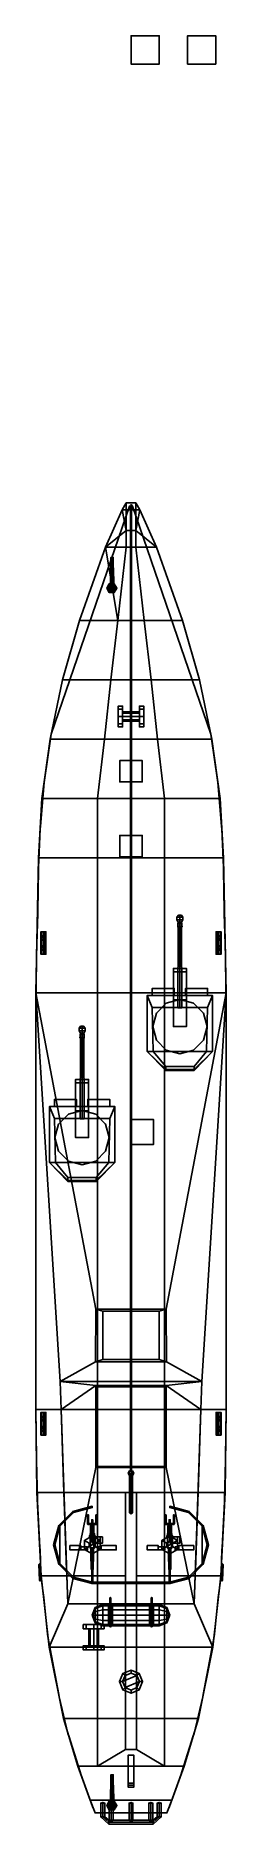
# Model space of a CAD drawing. Header units: millimetres. Extents: x -3.4 to 3.4, y -23.6 to 39.8.
import ezdxf

# ---------------------------------------------------------------- set-up
doc = ezdxf.new("R2010")
doc.units = ezdxf.units.MM
for name, color, linetype in [('gun', 1, 'Continuous'), ('mooring_posts', 3, 'Continuous'), ('railings', 6, 'Continuous'), ('sleeve', 5, 'Continuous'), ('turret', 2, 'Continuous')]:
    doc.layers.add(name, color=color, linetype=linetype)

msp = doc.modelspace()

# ---------------------------------------------------------------- linework, layer by layer
for points in [[(1, 39.76, 29.6), (1, 39.76, 28.6), (0, 39.76, 28.6), (0, 39.76, 29.6)], [(1, 39.76, 28.6), (1, 38.76, 28.6), (0, 38.76, 28.6), (0, 39.76, 28.6)], [(0, 39.76, 28.6), (0, 38.76, 28.6), (0, 38.76, 29.6), (0, 39.76, 29.6)], [(0, 39.76, 29.6), (0, 38.76, 29.6), (1, 38.76, 29.6), (1, 39.76, 29.6)], [(1, 38.76, 29.6), (1, 38.76, 28.6), (1, 39.76, 28.6), (1, 39.76, 29.6)], [(3, 39.76, 28.6), (3, 38.76, 28.6), (2, 38.76, 28.6), (2, 39.76, 28.6)], [(2, 39.76, 28.6), (2, 38.76, 28.6), (3, 38.76, 28.6), (3, 39.76, 28.6)], [(0, 38.76, 29.6), (0, 38.76, 28.6), (1, 38.76, 28.6), (1, 38.76, 29.6)], [(0.31, 22.98, 2.79), (-0.31, 22.98, 2.79), (-0.9, 21.65, 2.7), (0.9, 21.65, 2.7)], [(-0.9, 21.65, 2.7), (-0.31, 22.98, 2.79), (-0.17, 22.25, 0.25), (-0.9, 21.65)], [(0.17, 23.22, 2.79), (-0.17, 23.22, 2.79), (-0.31, 22.98, 2.79), (0.31, 22.98, 2.79)], [(-0.31, 22.98, 2.79), (-0.17, 23.22, 2.79), (-0.17, 22.25, 0.25)], [(-0.17, 23.22, 2.79), (0.17, 23.22, 2.79), (0.17, 22.25, 0.25), (-0.17, 22.25, 0.25)], [(0, 23.16, 2.79), (-0.05, 23.11, 2.79), (-0.05, 23.11, 4.82), (0, 23.16, 4.82)], [(0, 23.06, 4.82), (0.05, 23.11, 4.82), (0, 23.16, 4.82), (-0.05, 23.11, 4.82)], [(-0.05, 23.11, 2.79), (0, 23.06, 2.79), (0, 23.06, 4.82), (-0.05, 23.11, 4.82)], [(-0.02, -11.06, 11.06), (0, -11.06, 11.08), (0, 23.06, 4.82), (-0.02, 23.09, 4.79)], [(0, -11.06, 11.04), (-0.02, -11.06, 11.06), (-0.02, 23.09, 4.79), (0, 23.06, 4.78)], [(0.05, 23.11, 2.79), (0, 23.16, 2.79), (0, 23.16, 4.82), (0.05, 23.11, 4.82)], [(0, 23.06, 2.79), (0.05, 23.11, 2.79), (0.05, 23.11, 4.82), (0, 23.06, 4.82)], [(0, -11.06, 11.08), (0.02, -11.06, 11.06), (0.02, 23.09, 4.79), (0, 23.06, 4.82)], [(0.02, -11.06, 11.06), (0, -11.06, 11.04), (0, 23.06, 4.78), (0.02, 23.09, 4.79)], [(0.17, 23.22, 2.79), (0.31, 22.98, 2.79), (0.17, 22.25, 0.25)], [(0.17, 22.25, 0.25), (0.31, 22.98, 2.79), (0.9, 21.65, 2.7), (0.9, 21.65)], [(-0.9, 21.65), (-0.17, 22.25, 0.25), (-0.17, 21.65)], [(-0.17, 22.25, 0.25), (0.17, 22.25, 0.25), (0.17, 21.65), (-0.17, 21.65)], [(0.17, 22.25, 0.25), (0.9, 21.65), (0.9, 21.65), (0.17, 21.65)], [(0.9, 21.65, 2.7), (-0.9, 21.65, 2.7), (-1.82, 19.06, 2.54), (1.82, 19.06, 2.54)], [(-1.82, 19.06, 2.54), (-0.9, 21.65, 2.7), (-0.9, 21.65), (-1.82, 19.06)], [(-0.9, 21.65), (-0.17, 21.65), (-0.47, 19.06, -0.87)], [(-0.47, 19.06, -0.87), (-0.17, 21.65), (0.17, 21.65), (0.47, 19.06, -0.87)], [(0.47, 19.06, -0.87), (0.17, 21.65), (0.9, 21.65), (1.82, 19.06)], [(1.82, 19.06), (0.9, 21.65), (0.9, 21.65, 2.7), (1.82, 19.06, 2.54)], [(-0.73, 20.46, 4.52), (-0.67, 20.46, 4.58), (-0.67, 21.09, 4.78), (-0.71, 21.09, 4.74)], [(-0.67, 20.46, 4.46), (-0.73, 20.46, 4.52), (-0.71, 21.09, 4.74), (-0.67, 21.09, 4.7)], [(-0.71, 21.09, 4.74), (-0.67, 21.09, 4.78), (-0.67, 21.29, 4.78), (-0.71, 21.29, 4.74)], [(-0.67, 21.09, 4.7), (-0.71, 21.09, 4.74), (-0.71, 21.29, 4.74), (-0.67, 21.29, 4.7)], [(-0.67, 21.29, 4.78), (-0.63, 21.29, 4.74), (-0.67, 21.29, 4.7), (-0.71, 21.29, 4.74)], [(-0.67, 21.09, 4.78), (-0.63, 21.09, 4.74), (-0.63, 21.29, 4.74), (-0.67, 21.29, 4.78)], [(-0.63, 21.09, 4.74), (-0.67, 21.09, 4.7), (-0.67, 21.29, 4.7), (-0.63, 21.29, 4.74)], [(-0.67, 20.46, 4.58), (-0.61, 20.46, 4.52), (-0.63, 21.09, 4.74), (-0.67, 21.09, 4.78)], [(-0.61, 20.46, 4.52), (-0.67, 20.46, 4.46), (-0.67, 21.09, 4.7), (-0.63, 21.09, 4.74)], [(-0.77, 20.356, 2.6), (-0.86, 20.2, 2.6), (-0.79, 20.2, 3.4), (-0.735, 20.295, 3.4)], [(-0.735, 20.105, 3.4), (-0.625, 20.295, 3.4), (-0.735, 20.295, 3.4), (-0.79, 20.2, 3.4)], [(-0.59, 20.356, 2.6), (-0.77, 20.356, 2.6), (-0.735, 20.295, 3.4), (-0.625, 20.295, 3.4)], [(-0.68, 20.28, 3.4), (-0.76, 20.2, 3.4), (-0.76, 20.2, 4.01), (-0.68, 20.28, 4.01)], [(-0.75, 20.2, 4.01), (-0.67, 20.12, 4.01), (-0.67, 20.46, 4.58), (-0.73, 20.46, 4.52)], [(-0.67, 20.28, 4.01), (-0.75, 20.2, 4.01), (-0.73, 20.46, 4.52), (-0.67, 20.46, 4.46)], [(-0.625, 20.105, 3.4), (-0.57, 20.2, 3.4), (-0.625, 20.295, 3.4), (-0.735, 20.105, 3.4)], [(-0.6, 20.2, 3.4), (-0.68, 20.28, 3.4), (-0.68, 20.28, 4.01), (-0.6, 20.2, 4.01)], [(-0.67, 20.12, 4.01), (-0.59, 20.2, 4.01), (-0.61, 20.46, 4.52), (-0.67, 20.46, 4.58)], [(-0.59, 20.2, 4.01), (-0.67, 20.28, 4.01), (-0.67, 20.46, 4.46), (-0.61, 20.46, 4.52)], [(-0.5, 20.2, 2.6), (-0.59, 20.356, 2.6), (-0.625, 20.295, 3.4), (-0.57, 20.2, 3.4)], [(-0.86, 20.2, 2.6), (-0.77, 20.044, 2.6), (-0.735, 20.105, 3.4), (-0.79, 20.2, 3.4)], [(-0.77, 20.044, 2.6), (-0.59, 20.044, 2.6), (-0.625, 20.105, 3.4), (-0.735, 20.105, 3.4)], [(-0.76, 20.2, 3.4), (-0.68, 20.12, 3.4), (-0.68, 20.12, 4.01), (-0.76, 20.2, 4.01)], [(-0.68, 20.12, 3.4), (-0.6, 20.2, 3.4), (-0.6, 20.2, 4.01), (-0.68, 20.12, 4.01)], [(-0.59, 20.044, 2.6), (-0.5, 20.2, 2.6), (-0.57, 20.2, 3.4), (-0.625, 20.105, 3.4)], [(1.82, 19.06, 2.54), (-1.82, 19.06, 2.54), (-2.42, 16.96, 2.4), (2.42, 16.96, 2.4)], [(-2.42, 16.96, 2.4), (-1.82, 19.06, 2.54), (-1.82, 19.06), (-2.42, 16.96)], [(-2.42, 16.96), (-1.82, 19.06), (-0.47, 19.06, -0.87), (-0.71, 16.96, -1.18)], [(-0.71, 16.96, -1.18), (-0.47, 19.06, -0.87), (0.47, 19.06, -0.87), (0.71, 16.96, -1.18)], [(0.71, 16.96, -1.18), (0.47, 19.06, -0.87), (1.82, 19.06), (2.42, 16.96)], [(2.42, 16.96), (1.82, 19.06), (1.82, 19.06, 2.54), (2.42, 16.96, 2.4)], [(2.42, 16.96, 2.4), (-2.42, 16.96, 2.4), (-2.86, 14.86, 2.24), (2.86, 14.86, 2.24)], [(-2.86, 14.86, 2.24), (-2.42, 16.96, 2.4), (-2.42, 16.96), (-2.86, 14.86)], [(-2.86, 14.86), (-2.42, 16.96), (-0.71, 16.96, -1.18), (-0.94, 14.86, -1.34)], [(-0.94, 14.86, -1.34), (-0.71, 16.96, -1.18), (0.71, 16.96, -1.18), (0.94, 14.86, -1.34)], [(0.94, 14.86, -1.34), (0.71, 16.96, -1.18), (2.42, 16.96), (2.86, 14.86)], [(2.86, 14.86), (2.42, 16.96), (2.42, 16.96, 2.4), (2.86, 14.86, 2.24)], [(-0.45, 15.29, 2.27), (-0.45, 15.29, 2.73), (-0.45, 16.03, 2.73), (-0.45, 16.03, 2.32)], [(-0.45, 16.03, 2.32), (-0.45, 16.03, 2.73), (-0.3, 16.03, 2.73), (-0.3, 16.03, 2.32)], [(-0.45, 15.29, 2.73), (-0.45, 15.398, 2.992), (-0.45, 15.922, 2.992), (-0.45, 16.03, 2.73)], [(-0.45, 16.03, 2.73), (-0.45, 15.922, 2.992), (-0.3, 15.922, 2.992), (-0.3, 16.03, 2.73)], [(-0.45, 15.398, 2.992), (-0.45, 15.66, 3.1), (-0.45, 15.66, 3.1), (-0.45, 15.922, 2.992)], [(-0.45, 15.922, 2.992), (-0.45, 15.66, 3.1), (-0.3, 15.66, 3.1), (-0.3, 15.922, 2.992)], [(-0.3, 15.29, 2.73), (-0.3, 15.29, 2.27), (-0.3, 16.03, 2.32), (-0.3, 16.03, 2.73)], [(-0.3, 15.398, 2.992), (-0.3, 15.29, 2.73), (-0.3, 16.03, 2.73), (-0.3, 15.922, 2.992)], [(-0.3, 15.66, 3.1), (-0.3, 15.398, 2.992), (-0.3, 15.922, 2.992), (-0.3, 15.66, 3.1)], [(0.3, 16.03, 2.73), (0.3, 15.922, 2.992), (0.45, 15.922, 2.992), (0.45, 16.03, 2.73)], [(0.3, 16.03, 2.32), (0.3, 16.03, 2.73), (0.45, 16.03, 2.73), (0.45, 16.03, 2.32)], [(0.3, 15.29, 2.27), (0.3, 15.29, 2.73), (0.3, 16.03, 2.73), (0.3, 16.03, 2.32)], [(0.3, 15.29, 2.73), (0.3, 15.398, 2.992), (0.3, 15.922, 2.992), (0.3, 16.03, 2.73)], [(0.3, 15.922, 2.992), (0.3, 15.66, 3.1), (0.45, 15.66, 3.1), (0.45, 15.922, 2.992)], [(0.3, 15.398, 2.992), (0.3, 15.66, 3.1), (0.3, 15.66, 3.1), (0.3, 15.922, 2.992)], [(0.45, 15.29, 2.73), (0.45, 15.29, 2.27), (0.45, 16.03, 2.32), (0.45, 16.03, 2.73)], [(0.45, 15.398, 2.992), (0.45, 15.29, 2.73), (0.45, 16.03, 2.73), (0.45, 15.922, 2.992)], [(0.45, 15.66, 3.1), (0.45, 15.398, 2.992), (0.45, 15.922, 2.992), (0.45, 15.66, 3.1)], [(-0.45, 15.66, 3.1), (-0.45, 15.398, 2.992), (-0.3, 15.398, 2.992), (-0.3, 15.66, 3.1)], [(-0.45, 15.398, 2.992), (-0.45, 15.29, 2.73), (-0.3, 15.29, 2.73), (-0.3, 15.398, 2.992)], [(-0.45, 15.29, 2.73), (-0.45, 15.29, 2.27), (-0.3, 15.29, 2.27), (-0.3, 15.29, 2.73)], [(-0.3, 15.83, 2.73), (-0.3, 15.78, 2.85), (0.3, 15.78, 2.85), (0.3, 15.83, 2.73)], [(-0.3, 15.78, 2.61), (-0.3, 15.83, 2.73), (0.3, 15.83, 2.73), (0.3, 15.78, 2.61)], [(-0.3, 15.78, 2.85), (-0.3, 15.66, 2.9), (0.3, 15.66, 2.9), (0.3, 15.78, 2.85)], [(-0.3, 15.66, 2.56), (-0.3, 15.78, 2.61), (0.3, 15.78, 2.61), (0.3, 15.66, 2.56)], [(-0.3, 15.66, 2.9), (-0.3, 15.54, 2.85), (0.3, 15.54, 2.85), (0.3, 15.66, 2.9)], [(-0.3, 15.54, 2.61), (-0.3, 15.66, 2.56), (0.3, 15.66, 2.56), (0.3, 15.54, 2.61)], [(-0.3, 15.54, 2.85), (-0.3, 15.49, 2.73), (0.3, 15.49, 2.73), (0.3, 15.54, 2.85)], [(-0.3, 15.49, 2.73), (-0.3, 15.54, 2.61), (0.3, 15.54, 2.61), (0.3, 15.49, 2.73)], [(0.3, 15.66, 3.1), (0.3, 15.398, 2.992), (0.45, 15.398, 2.992), (0.45, 15.66, 3.1)], [(0.3, 15.398, 2.992), (0.3, 15.29, 2.73), (0.45, 15.29, 2.73), (0.45, 15.398, 2.992)], [(0.3, 15.29, 2.73), (0.3, 15.29, 2.27), (0.45, 15.29, 2.27), (0.45, 15.29, 2.73)], [(2.86, 14.86, 2.24), (-2.86, 14.86, 2.24), (-3.15, 12.76, 2.14), (3.15, 12.76, 2.14)], [(-3.15, 12.76, 2.14), (-2.86, 14.86, 2.24), (-2.86, 14.86), (-3.15, 12.76)], [(-3.15, 12.76), (-2.86, 14.86), (-0.94, 14.86, -1.34), (-1.18, 12.76, -1.34)], [(-1.18, 12.76, -1.34), (-0.94, 14.86, -1.34), (0.94, 14.86, -1.34), (1.18, 12.76, -1.34)], [(1.18, 12.76, -1.34), (0.94, 14.86, -1.34), (2.86, 14.86), (3.15, 12.76)], [(3.15, 12.76), (2.86, 14.86), (2.86, 14.86, 2.24), (3.15, 12.76, 2.14)], [(0.4, 13.34, 2.4), (0.4, 14.1, 2.4), (-0.4, 14.1, 2.4), (-0.4, 13.34, 2.4)], [(-0.4, 14.1, 2.4), (-0.4, 14.1, 2.2), (-0.4, 13.34, 2.16), (-0.4, 13.34, 2.4)], [(0.4, 14.1, 2.4), (0.4, 14.1, 2.2), (-0.4, 14.1, 2.2), (-0.4, 14.1, 2.4)], [(0.4, 13.34, 2.16), (0.4, 14.1, 2.2), (0.4, 14.1, 2.4), (0.4, 13.34, 2.4)], [(-0.4, 13.34, 2.4), (-0.4, 13.34, 2.16), (0.4, 13.34, 2.16), (0.4, 13.34, 2.4)], [(3.15, 12.76, 2.14), (-3.15, 12.76, 2.14), (-3.27, 10.66, 2.01), (3.27, 10.66, 2.01)], [(-3.27, 10.66, 2.01), (-3.15, 12.76, 2.14), (-3.15, 12.76), (-3.27, 10.66)], [(-3.27, 10.66), (-3.15, 12.76), (-1.18, 12.76, -1.34), (-1.18, 10.66, -1.34)], [(-1.18, 10.66, -1.34), (-1.18, 12.76, -1.34), (1.18, 12.76, -1.34), (1.18, 10.66, -1.34)], [(1.18, 10.66, -1.34), (1.18, 12.76, -1.34), (3.15, 12.76), (3.27, 10.66)], [(3.27, 10.66), (3.15, 12.76), (3.15, 12.76, 2.14), (3.27, 10.66, 2.01)], [(0.4, 11.45, 2.26), (0.4, 11.45, 2.05), (-0.4, 11.45, 2.05), (-0.4, 11.45, 2.26)], [(-0.4, 11.45, 2.26), (-0.4, 11.45, 2.05), (-0.4, 10.69, 2.01), (-0.4, 10.69, 2.26)], [(0.4, 10.69, 2.26), (0.4, 11.45, 2.26), (-0.4, 11.45, 2.26), (-0.4, 10.69, 2.26)], [(0.4, 10.69, 2.01), (0.4, 11.45, 2.05), (0.4, 11.45, 2.26), (0.4, 10.69, 2.26)], [(3.27, 10.66, 2.01), (-3.27, 10.66, 2.01), (-3.37, 5.88, 2.01), (3.37, 5.88, 2.01)], [(-3.37, 5.88, 2.01), (-3.27, 10.66, 2.01), (-3.27, 10.66), (-3.37, 5.88)], [(-3.37, 5.88), (-3.27, 10.66), (-1.18, 10.66, -1.34), (-1.18, 5.88, -1.34)], [(-1.18, 5.88, -1.34), (-1.18, 10.66, -1.34), (1.18, 10.66, -1.34), (1.18, 5.88, -1.34)], [(-0.4, 10.69, 2.26), (-0.4, 10.69, 2.01), (0.4, 10.69, 2.01), (0.4, 10.69, 2.26)], [(1.18, 5.88, -1.34), (1.18, 10.66, -1.34), (3.27, 10.66), (3.37, 5.88)], [(3.37, 5.88), (3.27, 10.66), (3.27, 10.66, 2.01), (3.37, 5.88, 2.01)], [(3.37, 5.88, 2.01), (-3.37, 5.88, 2.01), (-1.24, -5.33, 2.01), (1.24, -5.33, 2.01)], [(-3.37, -8.88, 2.01), (-3.37, 5.88, 2.01), (-3.37, 5.88), (-3.37, -8.88)], [(-3.37, -8.88), (-3.37, 5.88), (-1.18, 5.88, -1.34), (-1.18, -8.88, -1.34)], [(-1.24, -5.33, 2.01), (-3.37, 5.88, 2.01), (-2.51, -7.88, 2.01), (-1.26, -7.19, 2.01)], [(-2.51, -7.88, 2.01), (-3.37, 5.88, 2.01), (-3.37, -8.88, 2.01), (-2.47, -8.88, 2.01)], [(-1.18, -8.88, -1.34), (-1.18, 5.88, -1.34), (1.18, 5.88, -1.34), (1.18, -8.88, -1.34)], [(1.18, -8.88, -1.34), (1.18, 5.88, -1.34), (3.37, 5.88), (3.37, -8.88)], [(2.51, -7.88, 2.01), (3.37, 5.88, 2.01), (1.24, -5.33, 2.01), (1.26, -7.19, 2.01)], [(3.37, -8.88, 2.01), (3.37, 5.88, 2.01), (2.51, -7.88, 2.01), (2.47, -8.88, 2.01)], [(3.37, -8.88), (3.37, 5.88), (3.37, 5.88, 2.01), (3.37, -8.88, 2.01)], [(0.899, 5.16, 2.01), (0.77, 4.68, 2.01), (0.77, 4.68, 2.36), (0.899, 5.16, 2.36)], [(1.25, 5.511, 2.01), (0.899, 5.16, 2.01), (0.899, 5.16, 2.36), (1.25, 5.511, 2.36)], [(1.73, 5.64, 2.01), (1.25, 5.511, 2.01), (1.25, 5.511, 2.36), (1.73, 5.64, 2.36)], [(2.21, 5.511, 2.01), (1.73, 5.64, 2.01), (1.73, 5.64, 2.36), (2.21, 5.511, 2.36)], [(2.561, 5.16, 2.01), (2.21, 5.511, 2.01), (2.21, 5.511, 2.36), (2.561, 5.16, 2.36)], [(2.69, 4.68, 2.01), (2.561, 5.16, 2.01), (2.561, 5.16, 2.36), (2.69, 4.68, 2.36)], [(0.77, 4.68, 2.01), (0.899, 4.2, 2.01), (0.899, 4.2, 2.36), (0.77, 4.68, 2.36)], [(2.561, 4.2, 2.01), (2.69, 4.68, 2.01), (2.69, 4.68, 2.36), (2.561, 4.2, 2.36)], [(0.899, 4.2, 2.01), (1.25, 3.849, 2.01), (1.25, 3.849, 2.36), (0.899, 4.2, 2.36)], [(1.25, 3.849, 2.01), (1.73, 3.72, 2.01), (1.73, 3.72, 2.36), (1.25, 3.849, 2.36)], [(1.73, 3.72, 2.01), (2.21, 3.849, 2.01), (2.21, 3.849, 2.36), (1.73, 3.72, 2.36)], [(2.21, 3.849, 2.01), (2.561, 4.2, 2.01), (2.561, 4.2, 2.36), (2.21, 3.849, 2.36)], [(-2.21, 1.581, 2.01), (-2.561, 1.23, 2.01), (-2.561, 1.23, 2.36), (-2.21, 1.581, 2.36)], [(-1.73, 1.71, 2.01), (-2.21, 1.581, 2.01), (-2.21, 1.581, 2.36), (-1.73, 1.71, 2.36)], [(-1.25, 1.581, 2.01), (-1.73, 1.71, 2.01), (-1.73, 1.71, 2.36), (-1.25, 1.581, 2.36)], [(-0.899, 1.23, 2.01), (-1.25, 1.581, 2.01), (-1.25, 1.581, 2.36), (-0.899, 1.23, 2.36)], [(0.8, 0.51, 2.26), (0.8, 1.39, 2.26), (0, 1.39, 2.26), (0, 0.51, 2.26)], [(0, 1.39, 2.26), (0, 1.39, 2.01), (0, 0.51, 2.01), (0, 0.51, 2.26)], [(0.8, 1.39, 2.26), (0.8, 1.39, 2.01), (0, 1.39, 2.01), (0, 1.39, 2.26)], [(0.8, 0.51, 2.01), (0.8, 1.39, 2.01), (0.8, 1.39, 2.26), (0.8, 0.51, 2.26)], [(-2.561, 1.23, 2.01), (-2.69, 0.75, 2.01), (-2.69, 0.75, 2.36), (-2.561, 1.23, 2.36)], [(-2.69, 0.75, 2.01), (-2.561, 0.27, 2.01), (-2.561, 0.27, 2.36), (-2.69, 0.75, 2.36)], [(-0.77, 0.75, 2.01), (-0.899, 1.23, 2.01), (-0.899, 1.23, 2.36), (-0.77, 0.75, 2.36)], [(-0.899, 0.27, 2.01), (-0.77, 0.75, 2.01), (-0.77, 0.75, 2.36), (-0.899, 0.27, 2.36)], [(-2.561, 0.27, 2.01), (-2.21, -0.081, 2.01), (-2.21, -0.081, 2.36), (-2.561, 0.27, 2.36)], [(-1.25, -0.081, 2.01), (-0.899, 0.27, 2.01), (-0.899, 0.27, 2.36), (-1.25, -0.081, 2.36)], [(0, 0.51, 2.26), (0, 0.51, 2.01), (0.8, 0.51, 2.01), (0.8, 0.51, 2.26)], [(-2.21, -0.081, 2.01), (-1.73, -0.21, 2.01), (-1.73, -0.21, 2.36), (-2.21, -0.081, 2.36)], [(-1.73, -0.21, 2.01), (-1.25, -0.081, 2.01), (-1.25, -0.081, 2.36), (-1.73, -0.21, 2.36)], [(-1.24, -5.33, 4.8), (-1.24, -5.33, 2.01), (-1.26, -7.19, 2.01), (-1.26, -7.19, 4.8)], [(1.26, -7.19, 4.8), (1.24, -5.33, 4.8), (-1.24, -5.33, 4.8), (-1.26, -7.19, 4.8)], [(-1, -5.39, 4.8), (-1.24, -5.33, 4.8), (-1.26, -7.19, 4.8), (-1, -7.11, 4.8)], [(1.24, -5.33, 4.8), (1.24, -5.33, 2.01), (-1.24, -5.33, 2.01), (-1.24, -5.33, 4.8)], [(1, -5.39, 4.8), (1.24, -5.33, 4.8), (-1.24, -5.33, 4.8), (-1, -5.39, 4.8)], [(-1, -5.39, 5.71), (-1, -5.39, 4.8), (-1, -7.11, 4.8), (-1, -7.11, 5.71)], [(1, -5.39, 5.71), (1, -5.39, 4.8), (-1, -5.39, 4.8), (-1, -5.39, 5.71)], [(1, -7.11, 5.71), (1, -5.39, 5.71), (-1, -5.39, 5.71), (-1, -7.11, 5.71)], [(1.26, -7.19, 4.8), (1.24, -5.33, 4.8), (1, -5.39, 4.8), (1, -7.11, 4.8)], [(1, -7.11, 4.8), (1, -5.39, 4.8), (1, -5.39, 5.71), (1, -7.11, 5.71)], [(1.26, -7.19, 2.01), (1.24, -5.33, 2.01), (1.24, -5.33, 4.8), (1.26, -7.19, 4.8)], [(-1.26, -7.19, 4.12), (-2.51, -7.88, 4.12), (2.51, -7.88, 4.12), (1.26, -7.19, 4.12)], [(-1.26, -7.19, 2.01), (-2.51, -7.88, 2.01), (-2.51, -7.88, 4.12), (-1.26, -7.19, 4.12)], [(-1, -7.11, 4.8), (-1.26, -7.19, 4.8), (1.26, -7.19, 4.8), (1, -7.11, 4.8)], [(-1.26, -7.19, 4.8), (-1.26, -7.19, 4.12), (1.26, -7.19, 4.12), (1.26, -7.19, 4.8)], [(-1, -7.11, 5.71), (-1, -7.11, 4.8), (1, -7.11, 4.8), (1, -7.11, 5.71)], [(2.51, -7.88, 4.12), (2.51, -7.88, 2.01), (1.26, -7.19, 2.01), (1.26, -7.19, 4.12)], [(-2.51, -7.88, 4.12), (-2.51, -7.88, 2.01), (-2.47, -8.88, 2.01), (-2.47, -8.88, 4.12)], [(1.24, -8.03, 4.12), (2.51, -7.88, 4.12), (-2.51, -7.88, 4.12), (-1.24, -8.03, 4.12)], [(-1.24, -8.03, 4.12), (-2.51, -7.88, 4.12), (-2.47, -8.88, 4.12), (-1.24, -8.03, 4.12)], [(-1.24, -8.03, 4.12), (-2.47, -8.88, 4.12), (-2.24, -15.76, 4.12), (-1.24, -10.93, 4.12)], [(1.24, -8.03, 5.79), (1.24, -8.03, 4.12), (-1.24, -8.03, 4.12), (-1.24, -8.03, 5.79)], [(-1.24, -8.03, 5.79), (-1.24, -8.03, 4.12), (-1.24, -10.93, 4.12), (-1.24, -10.93, 5.79)], [(-1.2, -8.07, 5.79), (-1.24, -8.03, 5.79), (-1.24, -10.93, 5.79), (-1.2, -10.89, 5.79)], [(1.2, -8.07, 5.79), (1.24, -8.03, 5.79), (-1.24, -8.03, 5.79), (-1.2, -8.07, 5.79)], [(1.2, -10.89, 4.6), (1.2, -8.07, 4.6), (-1.2, -8.07, 4.6), (-1.2, -10.89, 4.6)], [(-1.2, -10.89, 4.6), (-1.2, -8.07, 4.6), (-1.2, -8.07, 5.79), (-1.2, -10.89, 5.79)], [(1.2, -8.07, 4.6), (1.2, -8.07, 5.79), (-1.2, -8.07, 5.79), (-1.2, -8.07, 4.6)], [(1.24, -10.93, 5.79), (1.24, -8.03, 5.79), (1.2, -8.07, 5.79), (1.2, -10.89, 5.79)], [(1.2, -10.89, 5.79), (1.2, -8.07, 5.79), (1.2, -8.07, 4.6), (1.2, -10.89, 4.6)], [(2.47, -8.88, 4.12), (2.51, -7.88, 4.12), (1.24, -8.03, 4.12)], [(1.24, -10.93, 4.12), (1.24, -8.03, 4.12), (1.24, -8.03, 5.79), (1.24, -10.93, 5.79)], [(2.24, -15.76, 4.12), (2.47, -8.88, 4.12), (1.24, -8.03, 4.12), (1.24, -10.93, 4.12)], [(2.47, -8.88, 2.01), (2.51, -7.88, 2.01), (2.51, -7.88, 4.12), (2.47, -8.88, 4.12)], [(-2.47, -8.88, 2.01), (-3.37, -8.88, 2.01), (-3.33, -11.82, 2.01), (-2.372, -11.82, 2.01)], [(-3.33, -11.82, 2.01), (-3.37, -8.88, 2.01), (-3.37, -8.88), (-3.33, -11.82)], [(-3.33, -11.82), (-3.37, -8.88), (-1.18, -8.88, -1.34), (-1.18, -11.82, -1.34)], [(-2.47, -8.88, 2.01), (-2.24, -15.76, 2.01), (-2.24, -15.76, 4.12), (-2.47, -8.88, 4.12)], [(-1.18, -11.82, -1.34), (-1.18, -8.88, -1.34), (1.18, -8.88, -1.34), (1.18, -11.82, -1.34)], [(1.18, -11.82, -1.34), (1.18, -8.88, -1.34), (3.37, -8.88), (3.33, -11.82)], [(2.24, -15.76, 4.12), (2.24, -15.76, 2.01), (2.47, -8.88, 2.01), (2.47, -8.88, 4.12)], [(3.37, -8.88, 2.01), (2.47, -8.88, 2.01), (2.372, -11.82, 2.01), (3.33, -11.82, 2.01)], [(3.33, -11.82), (3.37, -8.88), (3.37, -8.88, 2.01), (3.33, -11.82, 2.01)], [(-1.24, -10.93, 4.12), (-2.24, -15.76, 4.12), (2.24, -15.76, 4.12), (1.24, -10.93, 4.12)], [(-1.2, -10.89, 5.79), (-1.24, -10.93, 5.79), (1.24, -10.93, 5.79), (1.2, -10.89, 5.79)], [(-1.24, -10.93, 5.79), (-1.24, -10.93, 4.12), (1.24, -10.93, 4.12), (1.24, -10.93, 5.79)], [(1.2, -10.89, 5.79), (1.2, -10.89, 4.6), (-1.2, -10.89, 4.6), (-1.2, -10.89, 5.79)], [(-0.05, -11.043, 4.12), (-0.1, -11.13, 4.12), (-0.08, -11.13, 11.11), (-0.04, -11.061, 11.11)], [(-0.1, -11.13, 4.12), (-0.05, -11.217, 4.12), (-0.04, -11.199, 11.11), (-0.08, -11.13, 11.11)], [(-0.04, -11.061, 11.11), (-0.08, -11.13, 11.11), (-0.04, -11.199, 11.11), (0.04, -11.061, 11.11)], [(0.05, -11.043, 4.12), (-0.05, -11.043, 4.12), (-0.04, -11.061, 11.11), (0.04, -11.061, 11.11)], [(-0.05, -12.53, 10.91), (0, -12.49, 10.96), (0, -11.2, 9.6), (-0.05, -11.14, 9.46)], [(0, -12.57, 10.86), (-0.05, -12.53, 10.91), (-0.05, -11.14, 9.46), (0, -11.2, 9.44)], [(-0.05, -11.217, 4.12), (0.05, -11.217, 4.12), (0.04, -11.199, 11.11), (-0.04, -11.199, 11.11)], [(0.04, -11.061, 11.11), (-0.04, -11.199, 11.11), (0.04, -11.199, 11.11), (0.08, -11.13, 11.11)], [(0, -12.49, 10.96), (0.05, -12.53, 10.91), (0.05, -11.14, 9.46), (0, -11.2, 9.6)], [(0.05, -12.53, 10.91), (0, -12.57, 10.86), (0, -11.2, 9.44), (0.05, -11.14, 9.46)], [(0.1, -11.13, 4.12), (0.05, -11.043, 4.12), (0.04, -11.061, 11.11), (0.08, -11.13, 11.11)], [(0.05, -11.217, 4.12), (0.1, -11.13, 4.12), (0.08, -11.13, 11.11), (0.04, -11.199, 11.11)], [(-2.372, -11.82, 2.01), (-3.33, -11.82, 2.01), (-3.18, -14.76, 2.01), (-2.273, -14.76, 2.01)], [(-3.18, -14.76, 2.01), (-3.33, -11.82, 2.01), (-3.33, -11.82), (-3.18, -14.76)], [(-3.18, -14.76), (-3.33, -11.82), (-1.18, -11.82, -1.34), (-1.18, -14.76, -1)], [(-1.18, -14.76, -1), (-1.18, -11.82, -1.34), (-0.2, -11.82, -1.34), (-0.2, -14.76, -1)], [(-0.2, -11.82, -1.34), (-0.2, -11.82, -1.34), (-0.2, -14.76, -1.34), (-0.2, -14.76, -1)], [(-0.2, -17.29, -1.34), (-0.2, -11.82, -1.34), (0.2, -11.82, -1.34), (0.2, -17.29, -1.34)], [(0.2, -14.76, -1), (0.2, -11.82, -1.34), (1.18, -11.82, -1.34), (1.18, -14.76, -1)], [(0.2, -14.76, -1.34), (0.2, -11.82, -1.34), (0.2, -11.82, -1.34), (0.2, -14.76, -1)], [(1.18, -14.76, -1), (1.18, -11.82, -1.34), (3.33, -11.82), (3.18, -14.76)], [(3.33, -11.82, 2.01), (2.372, -11.82, 2.01), (2.273, -14.76, 2.01), (3.18, -14.76, 2.01)], [(3.18, -14.76), (3.33, -11.82), (3.33, -11.82, 2.01), (3.18, -14.76, 2.01)], [(-2.055, -12.484, 5.31), (-2.556, -12.985, 5.31), (-2.513, -13.01, 5.31), (-2.03, -12.527, 5.31)], [(-2.055, -12.484, 4.12), (-2.556, -12.985, 4.12), (-2.556, -12.985, 5.31), (-2.055, -12.484, 5.31)], [(-2.513, -13.01, 4.12), (-2.03, -12.527, 4.12), (-2.03, -12.527, 5.31), (-2.513, -13.01, 5.31)], [(-1.37, -12.3, 5.31), (-2.055, -12.484, 5.31), (-2.03, -12.527, 5.31), (-1.37, -12.35, 5.31)], [(-1.37, -12.3, 4.12), (-2.055, -12.484, 4.12), (-2.055, -12.484, 5.31), (-1.37, -12.3, 5.31)], [(-2.03, -12.527, 4.12), (-1.37, -12.35, 4.12), (-1.37, -12.35, 5.31), (-2.03, -12.527, 5.31)], [(-1.37, -12.3, 4.12), (-1.37, -12.3, 5.31), (-1.37, -12.35, 5.31), (-1.37, -12.35, 4.12)], [(0, -12.49, 10.96), (-0.05, -12.53, 10.91), (0, -12.57, 10.86), (0.05, -12.53, 10.91)], [(2.055, -12.484, 4.12), (1.37, -12.3, 4.12), (1.37, -12.3, 5.31), (2.055, -12.484, 5.31)], [(2.055, -12.484, 5.31), (1.37, -12.3, 5.31), (1.37, -12.35, 5.31), (2.03, -12.527, 5.31)], [(1.37, -12.3, 5.31), (1.37, -12.3, 4.12), (1.37, -12.35, 4.12), (1.37, -12.35, 5.31)], [(1.37, -12.35, 4.12), (2.03, -12.527, 4.12), (2.03, -12.527, 5.31), (1.37, -12.35, 5.31)], [(2.556, -12.985, 5.31), (2.055, -12.484, 5.31), (2.03, -12.527, 5.31), (2.513, -13.01, 5.31)], [(2.03, -12.527, 4.12), (2.513, -13.01, 4.12), (2.513, -13.01, 5.31), (2.03, -12.527, 5.31)], [(2.556, -12.985, 4.12), (2.055, -12.484, 4.12), (2.055, -12.484, 5.31), (2.556, -12.985, 5.31)], [(-2.556, -12.985, 5.31), (-2.74, -13.67, 5.31), (-2.69, -13.67, 5.31), (-2.513, -13.01, 5.31)], [(-2.556, -12.985, 4.12), (-2.74, -13.67, 4.12), (-2.74, -13.67, 5.31), (-2.556, -12.985, 5.31)], [(-2.69, -13.67, 4.12), (-2.513, -13.01, 4.12), (-2.513, -13.01, 5.31), (-2.69, -13.67, 5.31)], [(-2.69, -13.67, 4.12), (-2.513, -14.33, 4.12), (-2.513, -13.01, 4.12), (-2.69, -13.67, 4.12)], [(-2.513, -14.33, 4.12), (-2.28, -14.563, 4.12), (-2.338, -12.835, 4.12), (-2.513, -13.01, 4.12)], [(2.513, -13.01, 4.12), (2.338, -12.835, 4.12), (2.28, -14.563, 4.12), (2.513, -14.33, 4.12)], [(2.74, -13.67, 5.31), (2.556, -12.985, 5.31), (2.513, -13.01, 5.31), (2.69, -13.67, 5.31)], [(2.513, -13.01, 4.12), (2.69, -13.67, 4.12), (2.69, -13.67, 5.31), (2.513, -13.01, 5.31)], [(2.513, -13.01, 4.12), (2.513, -13.01, 4.12), (2.513, -14.33, 4.12), (2.69, -13.67, 4.12)], [(2.74, -13.67, 4.12), (2.556, -12.985, 4.12), (2.556, -12.985, 5.31), (2.74, -13.67, 5.31)], [(-2.74, -13.67, 5.31), (-2.556, -14.355, 5.31), (-2.513, -14.33, 5.31), (-2.69, -13.67, 5.31)], [(-2.74, -13.67, 4.12), (-2.556, -14.355, 4.12), (-2.556, -14.355, 5.31), (-2.74, -13.67, 5.31)], [(-2.513, -14.33, 4.12), (-2.69, -13.67, 4.12), (-2.69, -13.67, 5.31), (-2.513, -14.33, 5.31)], [(-1.475, -13.61, 5.4), (-1.371, -13.55, 5.4), (-1.371, -13.35, 4.12), (-1.648, -13.51, 4.12)], [(-1.475, -13.73, 5.4), (-1.475, -13.61, 5.4), (-1.648, -13.51, 4.12), (-1.648, -13.83, 4.12)], [(-1.371, -13.79, 5.4), (-1.475, -13.73, 5.4), (-1.648, -13.83, 4.12), (-1.371, -13.99, 4.12)], [(-1.371, -13.55, 5.4), (-1.267, -13.61, 5.4), (-1.094, -13.51, 4.12), (-1.371, -13.35, 4.12)], [(-1.267, -13.73, 5.4), (-1.371, -13.79, 5.4), (-1.371, -13.99, 4.12), (-1.094, -13.83, 4.12)], [(-1.267, -13.61, 5.4), (-1.267, -13.73, 5.4), (-1.094, -13.83, 4.12), (-1.094, -13.51, 4.12)], [(1.265, -13.61, 5.4), (1.369, -13.55, 5.4), (1.369, -13.35, 4.12), (1.092, -13.51, 4.12)], [(1.265, -13.73, 5.4), (1.265, -13.61, 5.4), (1.092, -13.51, 4.12), (1.092, -13.83, 4.12)], [(1.369, -13.79, 5.4), (1.265, -13.73, 5.4), (1.092, -13.83, 4.12), (1.369, -13.99, 4.12)], [(1.369, -13.55, 5.4), (1.473, -13.61, 5.4), (1.646, -13.51, 4.12), (1.369, -13.35, 4.12)], [(1.473, -13.73, 5.4), (1.369, -13.79, 5.4), (1.369, -13.99, 4.12), (1.646, -13.83, 4.12)], [(1.473, -13.61, 5.4), (1.473, -13.73, 5.4), (1.646, -13.83, 4.12), (1.646, -13.51, 4.12)], [(2.69, -13.67, 4.12), (2.513, -14.33, 4.12), (2.513, -14.33, 5.31), (2.69, -13.67, 5.31)], [(2.556, -14.355, 5.31), (2.74, -13.67, 5.31), (2.69, -13.67, 5.31), (2.513, -14.33, 5.31)], [(2.556, -14.355, 4.12), (2.74, -13.67, 4.12), (2.74, -13.67, 5.31), (2.556, -14.355, 5.31)], [(-3.231, -14.331), (-3.26, -14.362), (-3.26, -14.362, 2.01), (-3.231, -14.331, 2.01)], [(-3.229, -14.391, 2.01), (-3.2, -14.36, 2.01), (-3.231, -14.331, 2.01), (-3.26, -14.362, 2.01)], [(-3.26, -14.362), (-3.229, -14.391), (-3.229, -14.391, 2.01), (-3.26, -14.362, 2.01)], [(-3.26, -14.362, 0.27), (-3.229, -14.391, 0.24), (-3.211, -14.891, 0.24), (-3.24, -14.922, 0.27)], [(-3.229, -14.391, 0.3), (-3.26, -14.362, 0.27), (-3.24, -14.922, 0.27), (-3.211, -14.891, 0.3)], [(-3.26, -14.362, 0.12), (-3.229, -14.391, 0.09), (-3.211, -14.891, 0.09), (-3.24, -14.922, 0.12)], [(-3.229, -14.391, 0.15), (-3.26, -14.362, 0.12), (-3.24, -14.922, 0.12), (-3.211, -14.891, 0.15)], [(-3.26, -14.362, 1.82), (-3.229, -14.391, 1.79), (-3.211, -14.891, 1.79), (-3.24, -14.922, 1.82)], [(-3.229, -14.391, 1.85), (-3.26, -14.362, 1.82), (-3.24, -14.922, 1.82), (-3.211, -14.891, 1.85)], [(-3.26, -14.362, 0.93), (-3.229, -14.391, 0.9), (-3.211, -14.891, 0.9), (-3.24, -14.922, 0.93)], [(-3.229, -14.391, 0.96), (-3.26, -14.362, 0.93), (-3.24, -14.922, 0.93), (-3.211, -14.891, 0.96)], [(-3.26, -14.362, 0.77), (-3.229, -14.391, 0.74), (-3.211, -14.891, 0.74), (-3.24, -14.922, 0.77)], [(-3.229, -14.391, 0.8), (-3.26, -14.362, 0.77), (-3.24, -14.922, 0.77), (-3.211, -14.891, 0.8)], [(-3.26, -14.362, 0.6), (-3.229, -14.391, 0.57), (-3.211, -14.891, 0.57), (-3.24, -14.922, 0.6)], [(-3.229, -14.391, 0.63), (-3.26, -14.362, 0.6), (-3.24, -14.922, 0.6), (-3.211, -14.891, 0.63)], [(-3.26, -14.362, 0.43), (-3.229, -14.391, 0.4), (-3.211, -14.891, 0.4), (-3.24, -14.922, 0.43)], [(-3.229, -14.391, 0.46), (-3.26, -14.362, 0.43), (-3.24, -14.922, 0.43), (-3.211, -14.891, 0.46)], [(-3.26, -14.362, 1.44), (-3.229, -14.391, 1.41), (-3.211, -14.891, 1.41), (-3.24, -14.922, 1.44)], [(-3.229, -14.391, 1.47), (-3.26, -14.362, 1.44), (-3.24, -14.922, 1.44), (-3.211, -14.891, 1.47)], [(-3.26, -14.362, 1.64), (-3.229, -14.391, 1.61), (-3.211, -14.891, 1.61), (-3.24, -14.922, 1.64)], [(-3.229, -14.391, 1.67), (-3.26, -14.362, 1.64), (-3.24, -14.922, 1.64), (-3.211, -14.891, 1.67)], [(-3.26, -14.362, 1.1), (-3.229, -14.391, 1.07), (-3.211, -14.891, 1.07), (-3.24, -14.922, 1.1)], [(-3.229, -14.391, 1.13), (-3.26, -14.362, 1.1), (-3.24, -14.922, 1.1), (-3.211, -14.891, 1.13)], [(-3.26, -14.362, 1.26), (-3.229, -14.391, 1.23), (-3.211, -14.891, 1.23), (-3.24, -14.922, 1.26)], [(-3.229, -14.391, 1.29), (-3.26, -14.362, 1.26), (-3.24, -14.922, 1.26), (-3.211, -14.891, 1.29)], [(-3.2, -14.36), (-3.231, -14.331), (-3.231, -14.331, 2.01), (-3.2, -14.36, 2.01)], [(-3.229, -14.391), (-3.2, -14.36), (-3.2, -14.36, 2.01), (-3.229, -14.391, 2.01)], [(-3.229, -14.391, 0.24), (-3.2, -14.36, 0.27), (-3.18, -14.92, 0.27), (-3.211, -14.891, 0.24)], [(-3.2, -14.36, 0.27), (-3.229, -14.391, 0.3), (-3.211, -14.891, 0.3), (-3.18, -14.92, 0.27)], [(-3.229, -14.391, 0.09), (-3.2, -14.36, 0.12), (-3.18, -14.92, 0.12), (-3.211, -14.891, 0.09)], [(-3.2, -14.36, 0.12), (-3.229, -14.391, 0.15), (-3.211, -14.891, 0.15), (-3.18, -14.92, 0.12)], [(-3.229, -14.391, 1.79), (-3.2, -14.36, 1.82), (-3.18, -14.92, 1.82), (-3.211, -14.891, 1.79)], [(-3.2, -14.36, 1.82), (-3.229, -14.391, 1.85), (-3.211, -14.891, 1.85), (-3.18, -14.92, 1.82)], [(-3.229, -14.391, 0.9), (-3.2, -14.36, 0.93), (-3.18, -14.92, 0.93), (-3.211, -14.891, 0.9)], [(-3.2, -14.36, 0.93), (-3.229, -14.391, 0.96), (-3.211, -14.891, 0.96), (-3.18, -14.92, 0.93)], [(-3.229, -14.391, 0.74), (-3.2, -14.36, 0.77), (-3.18, -14.92, 0.77), (-3.211, -14.891, 0.74)], [(-3.2, -14.36, 0.77), (-3.229, -14.391, 0.8), (-3.211, -14.891, 0.8), (-3.18, -14.92, 0.77)], [(-3.229, -14.391, 0.57), (-3.2, -14.36, 0.6), (-3.18, -14.92, 0.6), (-3.211, -14.891, 0.57)], [(-3.2, -14.36, 0.6), (-3.229, -14.391, 0.63), (-3.211, -14.891, 0.63), (-3.18, -14.92, 0.6)], [(-3.229, -14.391, 0.4), (-3.2, -14.36, 0.43), (-3.18, -14.92, 0.43), (-3.211, -14.891, 0.4)], [(-3.2, -14.36, 0.43), (-3.229, -14.391, 0.46), (-3.211, -14.891, 0.46), (-3.18, -14.92, 0.43)], [(-3.229, -14.391, 1.41), (-3.2, -14.36, 1.44), (-3.18, -14.92, 1.44), (-3.211, -14.891, 1.41)], [(-3.2, -14.36, 1.44), (-3.229, -14.391, 1.47), (-3.211, -14.891, 1.47), (-3.18, -14.92, 1.44)], [(-3.229, -14.391, 1.61), (-3.2, -14.36, 1.64), (-3.18, -14.92, 1.64), (-3.211, -14.891, 1.61)], [(-3.2, -14.36, 1.64), (-3.229, -14.391, 1.67), (-3.211, -14.891, 1.67), (-3.18, -14.92, 1.64)], [(-3.229, -14.391, 1.07), (-3.2, -14.36, 1.1), (-3.18, -14.92, 1.1), (-3.211, -14.891, 1.07)], [(-3.2, -14.36, 1.1), (-3.229, -14.391, 1.13), (-3.211, -14.891, 1.13), (-3.18, -14.92, 1.1)], [(-3.229, -14.391, 1.23), (-3.2, -14.36, 1.26), (-3.18, -14.92, 1.26), (-3.211, -14.891, 1.23)], [(-3.2, -14.36, 1.26), (-3.229, -14.391, 1.29), (-3.211, -14.891, 1.29), (-3.18, -14.92, 1.26)], [(-2.556, -14.355, 5.31), (-2.055, -14.856, 5.31), (-2.03, -14.813, 5.31), (-2.513, -14.33, 5.31)], [(-2.556, -14.355, 4.12), (-2.055, -14.856, 4.12), (-2.055, -14.856, 5.31), (-2.556, -14.355, 5.31)], [(-2.03, -14.813, 4.12), (-2.513, -14.33, 4.12), (-2.513, -14.33, 5.31), (-2.03, -14.813, 5.31)], [(2.513, -14.33, 4.12), (2.03, -14.813, 4.12), (2.03, -14.813, 5.31), (2.513, -14.33, 5.31)], [(2.055, -14.856, 5.31), (2.556, -14.355, 5.31), (2.513, -14.33, 5.31), (2.03, -14.813, 5.31)], [(2.055, -14.856, 4.12), (2.556, -14.355, 4.12), (2.556, -14.355, 5.31), (2.055, -14.856, 5.31)], [(3.2, -14.36, 0.27), (3.229, -14.391, 0.24), (3.211, -14.891, 0.24), (3.18, -14.92, 0.27)], [(3.229, -14.391, 0.3), (3.2, -14.36, 0.27), (3.18, -14.92, 0.27), (3.211, -14.891, 0.3)], [(3.2, -14.36, 0.12), (3.229, -14.391, 0.09), (3.211, -14.891, 0.09), (3.18, -14.92, 0.12)], [(3.229, -14.391, 0.15), (3.2, -14.36, 0.12), (3.18, -14.92, 0.12), (3.211, -14.891, 0.15)], [(3.2, -14.36, 1.82), (3.229, -14.391, 1.79), (3.211, -14.891, 1.79), (3.18, -14.92, 1.82)], [(3.229, -14.391, 1.85), (3.2, -14.36, 1.82), (3.18, -14.92, 1.82), (3.211, -14.891, 1.85)], [(3.2, -14.36, 0.93), (3.229, -14.391, 0.9), (3.211, -14.891, 0.9), (3.18, -14.92, 0.93)], [(3.229, -14.391, 0.96), (3.2, -14.36, 0.93), (3.18, -14.92, 0.93), (3.211, -14.891, 0.96)], [(3.2, -14.36, 0.77), (3.229, -14.391, 0.74), (3.211, -14.891, 0.74), (3.18, -14.92, 0.77)], [(3.229, -14.391, 0.8), (3.2, -14.36, 0.77), (3.18, -14.92, 0.77), (3.211, -14.891, 0.8)], [(3.2, -14.36, 0.6), (3.229, -14.391, 0.57), (3.211, -14.891, 0.57), (3.18, -14.92, 0.6)], [(3.229, -14.391, 0.63), (3.2, -14.36, 0.6), (3.18, -14.92, 0.6), (3.211, -14.891, 0.63)], [(3.2, -14.36, 0.43), (3.229, -14.391, 0.4), (3.211, -14.891, 0.4), (3.18, -14.92, 0.43)], [(3.229, -14.391, 0.46), (3.2, -14.36, 0.43), (3.18, -14.92, 0.43), (3.211, -14.891, 0.46)], [(3.2, -14.36, 1.44), (3.229, -14.391, 1.41), (3.211, -14.891, 1.41), (3.18, -14.92, 1.44)], [(3.229, -14.391, 1.47), (3.2, -14.36, 1.44), (3.18, -14.92, 1.44), (3.211, -14.891, 1.47)], [(3.2, -14.36, 1.64), (3.229, -14.391, 1.61), (3.211, -14.891, 1.61), (3.18, -14.92, 1.64)], [(3.229, -14.391, 1.67), (3.2, -14.36, 1.64), (3.18, -14.92, 1.64), (3.211, -14.891, 1.67)], [(3.2, -14.36, 1.1), (3.229, -14.391, 1.07), (3.211, -14.891, 1.07), (3.18, -14.92, 1.1)], [(3.229, -14.391, 1.13), (3.2, -14.36, 1.1), (3.18, -14.92, 1.1), (3.211, -14.891, 1.13)], [(3.2, -14.36, 1.26), (3.229, -14.391, 1.23), (3.211, -14.891, 1.23), (3.18, -14.92, 1.26)], [(3.229, -14.391, 1.29), (3.2, -14.36, 1.26), (3.18, -14.92, 1.26), (3.211, -14.891, 1.29)], [(3.231, -14.331), (3.2, -14.36), (3.2, -14.36, 2.01), (3.231, -14.331, 2.01)], [(3.229, -14.391, 2.01), (3.26, -14.362, 2.01), (3.231, -14.331, 2.01), (3.2, -14.36, 2.01)], [(3.2, -14.36), (3.229, -14.391), (3.229, -14.391, 2.01), (3.2, -14.36, 2.01)], [(3.229, -14.391, 0.24), (3.26, -14.362, 0.27), (3.24, -14.922, 0.27), (3.211, -14.891, 0.24)], [(3.26, -14.362, 0.27), (3.229, -14.391, 0.3), (3.211, -14.891, 0.3), (3.24, -14.922, 0.27)], [(3.229, -14.391, 0.09), (3.26, -14.362, 0.12), (3.24, -14.922, 0.12), (3.211, -14.891, 0.09)], [(3.26, -14.362, 0.12), (3.229, -14.391, 0.15), (3.211, -14.891, 0.15), (3.24, -14.922, 0.12)], [(3.229, -14.391, 1.79), (3.26, -14.362, 1.82), (3.24, -14.922, 1.82), (3.211, -14.891, 1.79)], [(3.26, -14.362, 1.82), (3.229, -14.391, 1.85), (3.211, -14.891, 1.85), (3.24, -14.922, 1.82)], [(3.229, -14.391, 0.9), (3.26, -14.362, 0.93), (3.24, -14.922, 0.93), (3.211, -14.891, 0.9)], [(3.26, -14.362, 0.93), (3.229, -14.391, 0.96), (3.211, -14.891, 0.96), (3.24, -14.922, 0.93)], [(3.229, -14.391, 0.74), (3.26, -14.362, 0.77), (3.24, -14.922, 0.77), (3.211, -14.891, 0.74)], [(3.26, -14.362, 0.77), (3.229, -14.391, 0.8), (3.211, -14.891, 0.8), (3.24, -14.922, 0.77)], [(3.229, -14.391, 0.57), (3.26, -14.362, 0.6), (3.24, -14.922, 0.6), (3.211, -14.891, 0.57)], [(3.26, -14.362, 0.6), (3.229, -14.391, 0.63), (3.211, -14.891, 0.63), (3.24, -14.922, 0.6)], [(3.229, -14.391, 0.4), (3.26, -14.362, 0.43), (3.24, -14.922, 0.43), (3.211, -14.891, 0.4)], [(3.26, -14.362, 0.43), (3.229, -14.391, 0.46), (3.211, -14.891, 0.46), (3.24, -14.922, 0.43)], [(3.229, -14.391, 1.41), (3.26, -14.362, 1.44), (3.24, -14.922, 1.44), (3.211, -14.891, 1.41)], [(3.26, -14.362, 1.44), (3.229, -14.391, 1.47), (3.211, -14.891, 1.47), (3.24, -14.922, 1.44)], [(3.229, -14.391, 1.61), (3.26, -14.362, 1.64), (3.24, -14.922, 1.64), (3.211, -14.891, 1.61)], [(3.26, -14.362, 1.64), (3.229, -14.391, 1.67), (3.211, -14.891, 1.67), (3.24, -14.922, 1.64)], [(3.229, -14.391, 1.07), (3.26, -14.362, 1.1), (3.24, -14.922, 1.1), (3.211, -14.891, 1.07)], [(3.26, -14.362, 1.1), (3.229, -14.391, 1.13), (3.211, -14.891, 1.13), (3.24, -14.922, 1.1)], [(3.229, -14.391, 1.23), (3.26, -14.362, 1.26), (3.24, -14.922, 1.26), (3.211, -14.891, 1.23)], [(3.26, -14.362, 1.26), (3.229, -14.391, 1.29), (3.211, -14.891, 1.29), (3.24, -14.922, 1.26)], [(3.229, -14.391), (3.26, -14.362), (3.26, -14.362, 2.01), (3.229, -14.391, 2.01)], [(3.26, -14.362), (3.231, -14.331), (3.231, -14.331, 2.01), (3.26, -14.362, 2.01)], [(-3.211, -14.891), (-3.24, -14.922), (-3.24, -14.922, 2.01), (-3.211, -14.891, 2.01)], [(-3.209, -14.951, 2.01), (-3.18, -14.92, 2.01), (-3.211, -14.891, 2.01), (-3.24, -14.922, 2.01)], [(-3.24, -14.922), (-3.209, -14.951), (-3.209, -14.951, 2.01), (-3.24, -14.922, 2.01)], [(-3.18, -14.92), (-3.211, -14.891), (-3.211, -14.891, 2.01), (-3.18, -14.92, 2.01)], [(-3.209, -14.951), (-3.18, -14.92), (-3.18, -14.92, 2.01), (-3.209, -14.951, 2.01)], [(-2.9, -17.29, 2.01), (-3.18, -14.76, 2.01), (-3.18, -14.76), (-2.9, -17.29)], [(-2.9, -17.29), (-3.18, -14.76), (-1.18, -14.76, -1), (-1.18, -17.29, -0.61)], [(-2.273, -14.76, 2.01), (-3.18, -14.76, 2.01), (-2.9, -17.29, 2.01), (-2.24, -15.76, 2.01)], [(-2.055, -14.856, 5.31), (-1.37, -15.04, 5.31), (-1.37, -14.99, 5.31), (-2.03, -14.813, 5.31)], [(-2.055, -14.856, 4.12), (-1.37, -15.04, 4.12), (-1.37, -15.04, 5.31), (-2.055, -14.856, 5.31)], [(-1.37, -14.99, 4.12), (-2.03, -14.813, 4.12), (-2.03, -14.813, 5.31), (-1.37, -14.99, 5.31)], [(-1.37, -15.04, 5.31), (1.37, -15.04, 5.31), (1.37, -14.99, 5.31), (-1.37, -14.99, 5.31)], [(1.37, -14.99, 4.12), (-1.37, -14.99, 4.12), (-1.37, -14.99, 5.31), (1.37, -14.99, 5.31)], [(-1.37, -15.04, 4.12), (1.37, -15.04, 4.12), (1.37, -15.04, 5.31), (-1.37, -15.04, 5.31)], [(-1.18, -17.29, -0.61), (-1.18, -14.76, -1), (-0.2, -14.76, -1), (-0.2, -17.29, -0.61)], [(-0.2, -14.76, -1), (-0.2, -14.76, -1.34), (-0.2, -17.29, -1.34), (-0.2, -17.29, -0.61)], [(0.2, -17.29, -0.61), (0.2, -14.76, -1), (1.18, -14.76, -1), (1.18, -17.29, -0.61)], [(0.2, -17.29, -1.34), (0.2, -14.76, -1.34), (0.2, -14.76, -1), (0.2, -17.29, -0.61)], [(1.18, -17.29, -0.61), (1.18, -14.76, -1), (3.18, -14.76), (2.9, -17.29)], [(2.03, -14.813, 4.12), (1.37, -14.99, 4.12), (1.37, -14.99, 5.31), (2.03, -14.813, 5.31)], [(1.37, -15.04, 5.31), (2.055, -14.856, 5.31), (2.03, -14.813, 5.31), (1.37, -14.99, 5.31)], [(1.37, -15.04, 4.12), (2.055, -14.856, 4.12), (2.055, -14.856, 5.31), (1.37, -15.04, 5.31)], [(3.18, -14.76, 2.01), (2.273, -14.76, 2.01), (2.24, -15.76, 2.01), (2.9, -17.29, 2.01)], [(2.9, -17.29), (3.18, -14.76), (3.18, -14.76, 2.01), (2.9, -17.29, 2.01)], [(3.211, -14.891), (3.18, -14.92), (3.18, -14.92, 2.01), (3.211, -14.891, 2.01)], [(3.209, -14.951, 2.01), (3.24, -14.922, 2.01), (3.211, -14.891, 2.01), (3.18, -14.92, 2.01)], [(3.18, -14.92), (3.209, -14.951), (3.209, -14.951, 2.01), (3.18, -14.92, 2.01)], [(3.209, -14.951), (3.24, -14.922), (3.24, -14.922, 2.01), (3.209, -14.951, 2.01)], [(3.24, -14.922), (3.211, -14.891), (3.211, -14.891, 2.01), (3.24, -14.922, 2.01)], [(2.24, -15.76, 2.01), (-2.24, -15.76, 2.01), (-2.9, -17.29, 2.01), (2.9, -17.29, 2.01)], [(-2.24, -15.76, 4.12), (-2.24, -15.76, 2.01), (2.24, -15.76, 2.01), (2.24, -15.76, 4.12)], [(-1.269, -15.891, 4.5), (-1, -15.78, 4.5), (-1, -15.831, 4.31), (-1.269, -15.927, 4.366)], [(-1.269, -15.927, 4.634), (-1, -15.831, 4.69), (-1, -15.78, 4.5), (-1.269, -15.891, 4.5)], [(-1.269, -15.891, 5.28), (-1, -15.78, 5.28), (-1, -15.831, 5.09), (-1.269, -15.927, 5.146)], [(-1.269, -15.927, 5.414), (-1, -15.831, 5.47), (-1, -15.78, 5.28), (-1.269, -15.891, 5.28)], [(-1, -15.78, 4.5), (-1, -15.831, 4.69), (1, -15.831, 4.69), (1, -15.78, 4.5)], [(-1, -15.831, 4.31), (-1, -15.78, 4.5), (1, -15.78, 4.5), (1, -15.831, 4.31)], [(-1, -15.78, 5.28), (-1, -15.831, 5.47), (1, -15.831, 5.47), (1, -15.78, 5.28)], [(-1, -15.831, 5.09), (-1, -15.78, 5.28), (1, -15.78, 5.28), (1, -15.831, 5.09)], [(-0.8, -16.42, 4.02), (-0.8, -15.76, 4.02), (-0.66, -15.76, 4.02), (-0.66, -16.42, 4.02)], [(-0.66, -16.42, 4.02), (-0.66, -15.76, 3.59), (-0.8, -15.76, 3.59), (-0.8, -16.42, 4.02)], [(-0.8, -15.76, 3.59), (-0.8, -15.76, 3.51), (-0.8, -16.54, 4.02), (-0.8, -16.42, 4.02)], [(-0.8, -16.54, 4.02), (-0.8, -15.76, 3.51), (-0.66, -15.76, 3.51), (-0.66, -16.54, 4.02)], [(-0.66, -16.54, 4.12), (-0.66, -15.76, 4.12), (-0.8, -15.76, 4.12), (-0.8, -16.54, 4.12)], [(-0.8, -15.76, 4.12), (-0.8, -15.76, 4.02), (-0.8, -16.54, 4.02), (-0.8, -16.54, 4.12)], [(-0.73, -15.53, 4.31), (-0.75, -15.55, 4.31), (-0.75, -15.76, 5.29), (-0.73, -15.74, 5.29)], [(-0.73, -15.53, 4.12), (-0.75, -15.55, 4.12), (-0.75, -15.55, 4.31), (-0.73, -15.53, 4.31)], [(-0.75, -15.55, 4.31), (-0.73, -15.57, 4.31), (-0.73, -15.78, 5.29), (-0.75, -15.76, 5.29)], [(-0.75, -15.55, 4.12), (-0.73, -15.57, 4.12), (-0.73, -15.57, 4.31), (-0.75, -15.55, 4.31)], [(-0.73, -15.74, 5.29), (-0.75, -15.76, 5.29), (-0.75, -15.81, 5.47), (-0.73, -15.79, 5.47)], [(-0.75, -15.76, 5.29), (-0.73, -15.78, 5.29), (-0.73, -15.83, 5.47), (-0.75, -15.81, 5.47)], [(-0.75, -15.97, 5.63), (-0.73, -15.97, 5.65), (-0.73, -15.79, 5.47), (-0.75, -15.81, 5.47)], [(-0.73, -15.97, 5.61), (-0.75, -15.97, 5.63), (-0.75, -15.81, 5.47), (-0.73, -15.83, 5.47)], [(-0.71, -15.55, 4.31), (-0.73, -15.53, 4.31), (-0.73, -15.74, 5.29), (-0.71, -15.76, 5.29)], [(-0.71, -15.55, 4.12), (-0.73, -15.53, 4.12), (-0.73, -15.53, 4.31), (-0.71, -15.55, 4.31)], [(-0.73, -15.57, 4.31), (-0.71, -15.55, 4.31), (-0.71, -15.76, 5.29), (-0.73, -15.78, 5.29)], [(-0.73, -15.57, 4.12), (-0.71, -15.55, 4.12), (-0.71, -15.55, 4.31), (-0.73, -15.57, 4.31)], [(-0.71, -15.76, 5.29), (-0.73, -15.74, 5.29), (-0.73, -15.79, 5.47), (-0.71, -15.81, 5.47)], [(-0.73, -15.78, 5.29), (-0.71, -15.76, 5.29), (-0.71, -15.81, 5.47), (-0.73, -15.83, 5.47)], [(-0.73, -15.97, 5.65), (-0.71, -15.97, 5.63), (-0.71, -15.81, 5.47), (-0.73, -15.79, 5.47)], [(-0.71, -15.97, 5.63), (-0.73, -15.97, 5.61), (-0.73, -15.83, 5.47), (-0.71, -15.81, 5.47)], [(-0.66, -16.54, 4.02), (-0.66, -15.76, 3.51), (-0.66, -15.76, 3.59), (-0.66, -16.42, 4.02)], [(-0.66, -16.54, 4.02), (-0.66, -15.76, 4.02), (-0.66, -15.76, 4.12), (-0.66, -16.54, 4.12)], [(0.66, -15.76, 4.12), (0.66, -15.76, 4.02), (0.66, -16.54, 4.02), (0.66, -16.54, 4.12)], [(0.66, -16.42, 4.02), (0.66, -15.76, 4.02), (0.8, -15.76, 4.02), (0.8, -16.42, 4.02)], [(0.8, -16.54, 4.12), (0.8, -15.76, 4.12), (0.66, -15.76, 4.12), (0.66, -16.54, 4.12)], [(0.66, -15.76, 3.59), (0.66, -15.76, 3.51), (0.66, -16.54, 4.02), (0.66, -16.42, 4.02)], [(0.66, -16.54, 4.02), (0.66, -15.76, 3.51), (0.8, -15.76, 3.51), (0.8, -16.54, 4.02)], [(0.8, -16.42, 4.02), (0.8, -15.76, 3.59), (0.66, -15.76, 3.59), (0.66, -16.42, 4.02)], [(0.73, -15.53, 4.31), (0.71, -15.55, 4.31), (0.71, -15.76, 5.29), (0.73, -15.74, 5.29)], [(0.73, -15.53, 4.12), (0.71, -15.55, 4.12), (0.71, -15.55, 4.31), (0.73, -15.53, 4.31)], [(0.71, -15.55, 4.31), (0.73, -15.57, 4.31), (0.73, -15.78, 5.29), (0.71, -15.76, 5.29)], [(0.71, -15.55, 4.12), (0.73, -15.57, 4.12), (0.73, -15.57, 4.31), (0.71, -15.55, 4.31)], [(0.73, -15.74, 5.29), (0.71, -15.76, 5.29), (0.71, -15.81, 5.47), (0.73, -15.79, 5.47)], [(0.71, -15.76, 5.29), (0.73, -15.78, 5.29), (0.73, -15.83, 5.47), (0.71, -15.81, 5.47)], [(0.71, -15.97, 5.63), (0.73, -15.97, 5.65), (0.73, -15.79, 5.47), (0.71, -15.81, 5.47)], [(0.73, -15.97, 5.61), (0.71, -15.97, 5.63), (0.71, -15.81, 5.47), (0.73, -15.83, 5.47)], [(0.75, -15.55, 4.31), (0.73, -15.53, 4.31), (0.73, -15.74, 5.29), (0.75, -15.76, 5.29)], [(0.75, -15.55, 4.12), (0.73, -15.53, 4.12), (0.73, -15.53, 4.31), (0.75, -15.55, 4.31)], [(0.73, -15.57, 4.31), (0.75, -15.55, 4.31), (0.75, -15.76, 5.29), (0.73, -15.78, 5.29)], [(0.73, -15.57, 4.12), (0.75, -15.55, 4.12), (0.75, -15.55, 4.31), (0.73, -15.57, 4.31)], [(0.75, -15.76, 5.29), (0.73, -15.74, 5.29), (0.73, -15.79, 5.47), (0.75, -15.81, 5.47)], [(0.73, -15.78, 5.29), (0.75, -15.76, 5.29), (0.75, -15.81, 5.47), (0.73, -15.83, 5.47)], [(0.73, -15.97, 5.65), (0.75, -15.97, 5.63), (0.75, -15.81, 5.47), (0.73, -15.79, 5.47)], [(0.75, -15.97, 5.63), (0.73, -15.97, 5.61), (0.73, -15.83, 5.47), (0.75, -15.81, 5.47)], [(0.8, -16.54, 4.02), (0.8, -15.76, 4.02), (0.8, -15.76, 4.12), (0.8, -16.54, 4.12)], [(0.8, -16.54, 4.02), (0.8, -15.76, 3.51), (0.8, -15.76, 3.59), (0.8, -16.42, 4.02)], [(1.269, -15.927, 4.366), (1, -15.831, 4.31), (1, -15.78, 4.5), (1.269, -15.891, 4.5)], [(1.269, -15.891, 4.5), (1, -15.78, 4.5), (1, -15.831, 4.69), (1.269, -15.927, 4.634)], [(1.269, -15.927, 5.146), (1, -15.831, 5.09), (1, -15.78, 5.28), (1.269, -15.891, 5.28)], [(1.269, -15.891, 5.28), (1, -15.78, 5.28), (1, -15.831, 5.47), (1.269, -15.927, 5.414)], [(-1.38, -16.16, 4.5), (-1.269, -15.891, 4.5), (-1.269, -15.927, 4.366), (-1.38, -16.16, 4.5)], [(-1.38, -16.16, 4.5), (-1.269, -15.927, 4.634), (-1.269, -15.891, 4.5), (-1.38, -16.16, 4.5)], [(-1.38, -16.16, 5.28), (-1.269, -15.891, 5.28), (-1.269, -15.927, 5.146), (-1.38, -16.16, 5.28)], [(-1.38, -16.16, 5.28), (-1.269, -15.927, 5.414), (-1.269, -15.891, 5.28), (-1.38, -16.16, 5.28)], [(-1.38, -16.16, 4.5), (-1.269, -15.927, 4.366), (-1.269, -16.026, 4.267), (-1.38, -16.16, 4.5)], [(-1.38, -16.16, 4.5), (-1.269, -16.026, 4.733), (-1.269, -15.927, 4.634), (-1.38, -16.16, 4.5)], [(-1.38, -16.16, 5.28), (-1.269, -15.927, 5.146), (-1.269, -16.026, 5.047), (-1.38, -16.16, 5.28)], [(-1.38, -16.16, 5.28), (-1.269, -16.026, 5.513), (-1.269, -15.927, 5.414), (-1.38, -16.16, 5.28)], [(-1.38, -16.16, 4.5), (-1.269, -16.026, 4.267), (-1.269, -16.16, 4.231), (-1.38, -16.16, 4.5)], [(-1.38, -16.16, 4.5), (-1.269, -16.16, 4.769), (-1.269, -16.026, 4.733), (-1.38, -16.16, 4.5)], [(-1.38, -16.16, 5.28), (-1.269, -16.026, 5.047), (-1.269, -16.16, 5.011), (-1.38, -16.16, 5.28)], [(-1.38, -16.16, 5.28), (-1.269, -16.16, 5.549), (-1.269, -16.026, 5.513), (-1.38, -16.16, 5.28)], [(-1.38, -16.16, 4.5), (-1.269, -16.16, 4.231), (-1.269, -16.294, 4.267), (-1.38, -16.16, 4.5)], [(-1.38, -16.16, 4.5), (-1.269, -16.294, 4.267), (-1.269, -16.393, 4.366), (-1.38, -16.16, 4.5)], [(-1.38, -16.16, 4.5), (-1.269, -16.393, 4.366), (-1.269, -16.429, 4.5), (-1.38, -16.16, 4.5)], [(-1.38, -16.16, 4.5), (-1.269, -16.429, 4.5), (-1.269, -16.393, 4.634), (-1.38, -16.16, 4.5)], [(-1.38, -16.16, 4.5), (-1.269, -16.393, 4.634), (-1.269, -16.294, 4.733), (-1.38, -16.16, 4.5)], [(-1.38, -16.16, 4.5), (-1.269, -16.294, 4.733), (-1.269, -16.16, 4.769), (-1.38, -16.16, 4.5)], [(-1.38, -16.16, 5.28), (-1.269, -16.16, 5.011), (-1.269, -16.294, 5.047), (-1.38, -16.16, 5.28)], [(-1.38, -16.16, 5.28), (-1.269, -16.294, 5.047), (-1.269, -16.393, 5.146), (-1.38, -16.16, 5.28)], [(-1.38, -16.16, 5.28), (-1.269, -16.393, 5.146), (-1.269, -16.429, 5.28), (-1.38, -16.16, 5.28)], [(-1.38, -16.16, 5.28), (-1.269, -16.429, 5.28), (-1.269, -16.393, 5.414), (-1.38, -16.16, 5.28)], [(-1.38, -16.16, 5.28), (-1.269, -16.393, 5.414), (-1.269, -16.294, 5.513), (-1.38, -16.16, 5.28)], [(-1.38, -16.16, 5.28), (-1.269, -16.294, 5.513), (-1.269, -16.16, 5.549), (-1.38, -16.16, 5.28)], [(-1.269, -15.927, 4.366), (-1, -15.831, 4.31), (-1, -15.97, 4.171), (-1.269, -16.026, 4.267)], [(-1.269, -16.026, 4.733), (-1, -15.97, 4.829), (-1, -15.831, 4.69), (-1.269, -15.927, 4.634)], [(-1.269, -15.927, 5.146), (-1, -15.831, 5.09), (-1, -15.97, 4.951), (-1.269, -16.026, 5.047)], [(-1.269, -16.026, 5.513), (-1, -15.97, 5.609), (-1, -15.831, 5.47), (-1.269, -15.927, 5.414)], [(-1.269, -16.026, 4.267), (-1, -15.97, 4.171), (-1, -16.16, 4.12), (-1.269, -16.16, 4.231)], [(-1.269, -16.16, 4.769), (-1, -16.16, 4.88), (-1, -15.97, 4.829), (-1.269, -16.026, 4.733)], [(-1.269, -16.026, 5.047), (-1, -15.97, 4.951), (-1, -16.16, 4.9), (-1.269, -16.16, 5.011)], [(-1.269, -16.16, 5.549), (-1, -16.16, 5.66), (-1, -15.97, 5.609), (-1.269, -16.026, 5.513)], [(-1.269, -16.16, 4.231), (-1, -16.16, 4.12), (-1, -16.35, 4.171), (-1.269, -16.294, 4.267)], [(-1.269, -16.294, 4.733), (-1, -16.35, 4.829), (-1, -16.16, 4.88), (-1.269, -16.16, 4.769)], [(-1.269, -16.16, 5.011), (-1, -16.16, 4.9), (-1, -16.35, 4.951), (-1.269, -16.294, 5.047)], [(-1.269, -16.294, 5.513), (-1, -16.35, 5.609), (-1, -16.16, 5.66), (-1.269, -16.16, 5.549)], [(-1.269, -16.294, 4.267), (-1, -16.35, 4.171), (-1, -16.489, 4.31), (-1.269, -16.393, 4.366)], [(-1.269, -16.393, 4.634), (-1, -16.489, 4.69), (-1, -16.35, 4.829), (-1.269, -16.294, 4.733)], [(-1.269, -16.294, 5.047), (-1, -16.35, 4.951), (-1, -16.489, 5.09), (-1.269, -16.393, 5.146)], [(-1.269, -16.393, 5.414), (-1, -16.489, 5.47), (-1, -16.35, 5.609), (-1.269, -16.294, 5.513)], [(-1.269, -16.393, 4.366), (-1, -16.489, 4.31), (-1, -16.54, 4.5), (-1.269, -16.429, 4.5)], [(-1.269, -16.429, 4.5), (-1, -16.54, 4.5), (-1, -16.489, 4.69), (-1.269, -16.393, 4.634)], [(-1.269, -16.393, 5.146), (-1, -16.489, 5.09), (-1, -16.54, 5.28), (-1.269, -16.429, 5.28)], [(-1.269, -16.429, 5.28), (-1, -16.54, 5.28), (-1, -16.489, 5.47), (-1.269, -16.393, 5.414)], [(-1, -15.831, 4.69), (-1, -15.97, 4.829), (1, -15.97, 4.829), (1, -15.831, 4.69)], [(-1, -15.97, 4.171), (-1, -15.831, 4.31), (1, -15.831, 4.31), (1, -15.97, 4.171)], [(-1, -15.831, 5.47), (-1, -15.97, 5.609), (1, -15.97, 5.609), (1, -15.831, 5.47)], [(-1, -15.97, 4.951), (-1, -15.831, 5.09), (1, -15.831, 5.09), (1, -15.97, 4.951)], [(-1, -15.97, 4.829), (-1, -16.16, 4.88), (1, -16.16, 4.88), (1, -15.97, 4.829)], [(-1, -16.16, 4.12), (-1, -15.97, 4.171), (1, -15.97, 4.171), (1, -16.16, 4.12)], [(-1, -15.97, 5.609), (-1, -16.16, 5.66), (1, -16.16, 5.66), (1, -15.97, 5.609)], [(-1, -16.16, 4.9), (-1, -15.97, 4.951), (1, -15.97, 4.951), (1, -16.16, 4.9)], [(-1, -16.16, 4.88), (-1, -16.35, 4.829), (1, -16.35, 4.829), (1, -16.16, 4.88)], [(-1, -16.35, 4.171), (-1, -16.16, 4.12), (1, -16.16, 4.12), (1, -16.35, 4.171)], [(-1, -16.16, 5.66), (-1, -16.35, 5.609), (1, -16.35, 5.609), (1, -16.16, 5.66)], [(-1, -16.35, 4.951), (-1, -16.16, 4.9), (1, -16.16, 4.9), (1, -16.35, 4.951)], [(-1, -16.35, 4.829), (-1, -16.489, 4.69), (1, -16.489, 4.69), (1, -16.35, 4.829)], [(-1, -16.489, 4.31), (-1, -16.35, 4.171), (1, -16.35, 4.171), (1, -16.489, 4.31)], [(-1, -16.35, 5.609), (-1, -16.489, 5.47), (1, -16.489, 5.47), (1, -16.35, 5.609)], [(-1, -16.489, 5.09), (-1, -16.35, 4.951), (1, -16.35, 4.951), (1, -16.489, 5.09)], [(-0.75, -16.16, 5.68), (-0.73, -16.16, 5.7), (-0.73, -15.97, 5.65), (-0.75, -15.97, 5.63)], [(-0.73, -16.16, 5.66), (-0.75, -16.16, 5.68), (-0.75, -15.97, 5.63), (-0.73, -15.97, 5.61)], [(-0.73, -16.16, 5.7), (-0.75, -16.16, 5.68), (-0.75, -16.35, 5.63), (-0.73, -16.35, 5.65)], [(-0.75, -16.16, 5.68), (-0.73, -16.16, 5.66), (-0.73, -16.35, 5.61), (-0.75, -16.35, 5.63)], [(-0.73, -16.35, 5.65), (-0.75, -16.35, 5.63), (-0.75, -16.51, 5.47), (-0.73, -16.53, 5.47)], [(-0.75, -16.35, 5.63), (-0.73, -16.35, 5.61), (-0.73, -16.49, 5.47), (-0.75, -16.51, 5.47)], [(-0.73, -16.16, 5.7), (-0.71, -16.16, 5.68), (-0.71, -15.97, 5.63), (-0.73, -15.97, 5.65)], [(-0.71, -16.16, 5.68), (-0.73, -16.16, 5.66), (-0.73, -15.97, 5.61), (-0.71, -15.97, 5.63)], [(-0.71, -16.16, 5.68), (-0.73, -16.16, 5.7), (-0.73, -16.35, 5.65), (-0.71, -16.35, 5.63)], [(-0.73, -16.16, 5.66), (-0.71, -16.16, 5.68), (-0.71, -16.35, 5.63), (-0.73, -16.35, 5.61)], [(-0.71, -16.35, 5.63), (-0.73, -16.35, 5.65), (-0.73, -16.53, 5.47), (-0.71, -16.51, 5.47)], [(-0.73, -16.35, 5.61), (-0.71, -16.35, 5.63), (-0.71, -16.51, 5.47), (-0.73, -16.49, 5.47)], [(0.73, -16.16, 5.66), (0.71, -16.16, 5.68), (0.71, -15.97, 5.63), (0.73, -15.97, 5.61)], [(0.71, -16.16, 5.68), (0.73, -16.16, 5.7), (0.73, -15.97, 5.65), (0.71, -15.97, 5.63)], [(0.71, -16.16, 5.68), (0.73, -16.16, 5.66), (0.73, -16.35, 5.61), (0.71, -16.35, 5.63)], [(0.73, -16.16, 5.7), (0.71, -16.16, 5.68), (0.71, -16.35, 5.63), (0.73, -16.35, 5.65)], [(0.71, -16.35, 5.63), (0.73, -16.35, 5.61), (0.73, -16.49, 5.47), (0.71, -16.51, 5.47)], [(0.73, -16.35, 5.65), (0.71, -16.35, 5.63), (0.71, -16.51, 5.47), (0.73, -16.53, 5.47)], [(0.75, -16.16, 5.68), (0.73, -16.16, 5.66), (0.73, -15.97, 5.61), (0.75, -15.97, 5.63)], [(0.73, -16.16, 5.7), (0.75, -16.16, 5.68), (0.75, -15.97, 5.63), (0.73, -15.97, 5.65)], [(0.73, -16.16, 5.66), (0.75, -16.16, 5.68), (0.75, -16.35, 5.63), (0.73, -16.35, 5.61)], [(0.75, -16.16, 5.68), (0.73, -16.16, 5.7), (0.73, -16.35, 5.65), (0.75, -16.35, 5.63)], [(0.73, -16.35, 5.61), (0.75, -16.35, 5.63), (0.75, -16.51, 5.47), (0.73, -16.49, 5.47)], [(0.75, -16.35, 5.63), (0.73, -16.35, 5.65), (0.73, -16.53, 5.47), (0.75, -16.51, 5.47)], [(1.269, -16.026, 4.267), (1, -15.97, 4.171), (1, -15.831, 4.31), (1.269, -15.927, 4.366)], [(1.269, -15.927, 4.634), (1, -15.831, 4.69), (1, -15.97, 4.829), (1.269, -16.026, 4.733)], [(1.269, -16.026, 5.047), (1, -15.97, 4.951), (1, -15.831, 5.09), (1.269, -15.927, 5.146)], [(1.269, -15.927, 5.414), (1, -15.831, 5.47), (1, -15.97, 5.609), (1.269, -16.026, 5.513)], [(1.269, -16.16, 4.231), (1, -16.16, 4.12), (1, -15.97, 4.171), (1.269, -16.026, 4.267)], [(1.269, -16.026, 4.733), (1, -15.97, 4.829), (1, -16.16, 4.88), (1.269, -16.16, 4.769)], [(1.269, -16.16, 5.011), (1, -16.16, 4.9), (1, -15.97, 4.951), (1.269, -16.026, 5.047)], [(1.269, -16.026, 5.513), (1, -15.97, 5.609), (1, -16.16, 5.66), (1.269, -16.16, 5.549)], [(1.269, -16.294, 4.267), (1, -16.35, 4.171), (1, -16.16, 4.12), (1.269, -16.16, 4.231)], [(1.269, -16.16, 4.769), (1, -16.16, 4.88), (1, -16.35, 4.829), (1.269, -16.294, 4.733)], [(1.269, -16.294, 5.047), (1, -16.35, 4.951), (1, -16.16, 4.9), (1.269, -16.16, 5.011)], [(1.269, -16.16, 5.549), (1, -16.16, 5.66), (1, -16.35, 5.609), (1.269, -16.294, 5.513)], [(1.269, -16.393, 4.366), (1, -16.489, 4.31), (1, -16.35, 4.171), (1.269, -16.294, 4.267)], [(1.269, -16.294, 4.733), (1, -16.35, 4.829), (1, -16.489, 4.69), (1.269, -16.393, 4.634)], [(1.269, -16.393, 5.146), (1, -16.489, 5.09), (1, -16.35, 4.951), (1.269, -16.294, 5.047)], [(1.269, -16.294, 5.513), (1, -16.35, 5.609), (1, -16.489, 5.47), (1.269, -16.393, 5.414)], [(1.269, -16.429, 4.5), (1, -16.54, 4.5), (1, -16.489, 4.31), (1.269, -16.393, 4.366)], [(1.269, -16.393, 4.634), (1, -16.489, 4.69), (1, -16.54, 4.5), (1.269, -16.429, 4.5)], [(1.269, -16.429, 5.28), (1, -16.54, 5.28), (1, -16.489, 5.09), (1.269, -16.393, 5.146)], [(1.269, -16.393, 5.414), (1, -16.489, 5.47), (1, -16.54, 5.28), (1.269, -16.429, 5.28)], [(1.38, -16.16, 4.5), (1.269, -15.927, 4.366), (1.269, -15.891, 4.5), (1.38, -16.16, 4.5)], [(1.38, -16.16, 4.5), (1.269, -15.891, 4.5), (1.269, -15.927, 4.634), (1.38, -16.16, 4.5)], [(1.38, -16.16, 5.28), (1.269, -15.927, 5.146), (1.269, -15.891, 5.28), (1.38, -16.16, 5.28)], [(1.38, -16.16, 5.28), (1.269, -15.891, 5.28), (1.269, -15.927, 5.414), (1.38, -16.16, 5.28)], [(1.38, -16.16, 4.5), (1.269, -16.026, 4.267), (1.269, -15.927, 4.366), (1.38, -16.16, 4.5)], [(1.38, -16.16, 4.5), (1.269, -15.927, 4.634), (1.269, -16.026, 4.733), (1.38, -16.16, 4.5)], [(1.38, -16.16, 5.28), (1.269, -16.026, 5.047), (1.269, -15.927, 5.146), (1.38, -16.16, 5.28)], [(1.38, -16.16, 5.28), (1.269, -15.927, 5.414), (1.269, -16.026, 5.513), (1.38, -16.16, 5.28)], [(1.38, -16.16, 4.5), (1.269, -16.16, 4.231), (1.269, -16.026, 4.267), (1.38, -16.16, 4.5)], [(1.38, -16.16, 4.5), (1.269, -16.026, 4.733), (1.269, -16.16, 4.769), (1.38, -16.16, 4.5)], [(1.38, -16.16, 5.28), (1.269, -16.16, 5.011), (1.269, -16.026, 5.047), (1.38, -16.16, 5.28)], [(1.38, -16.16, 5.28), (1.269, -16.026, 5.513), (1.269, -16.16, 5.549), (1.38, -16.16, 5.28)], [(1.38, -16.16, 4.5), (1.269, -16.429, 4.5), (1.269, -16.393, 4.366), (1.38, -16.16, 4.5)], [(1.38, -16.16, 4.5), (1.269, -16.393, 4.366), (1.269, -16.294, 4.267), (1.38, -16.16, 4.5)], [(1.38, -16.16, 4.5), (1.269, -16.294, 4.267), (1.269, -16.16, 4.231), (1.38, -16.16, 4.5)], [(1.38, -16.16, 4.5), (1.269, -16.16, 4.769), (1.269, -16.294, 4.733), (1.38, -16.16, 4.5)], [(1.38, -16.16, 4.5), (1.269, -16.294, 4.733), (1.269, -16.393, 4.634), (1.38, -16.16, 4.5)], [(1.38, -16.16, 4.5), (1.269, -16.393, 4.634), (1.269, -16.429, 4.5), (1.38, -16.16, 4.5)], [(1.38, -16.16, 5.28), (1.269, -16.429, 5.28), (1.269, -16.393, 5.146), (1.38, -16.16, 5.28)], [(1.38, -16.16, 5.28), (1.269, -16.393, 5.146), (1.269, -16.294, 5.047), (1.38, -16.16, 5.28)], [(1.38, -16.16, 5.28), (1.269, -16.294, 5.047), (1.269, -16.16, 5.011), (1.38, -16.16, 5.28)], [(1.38, -16.16, 5.28), (1.269, -16.16, 5.549), (1.269, -16.294, 5.513), (1.38, -16.16, 5.28)], [(1.38, -16.16, 5.28), (1.269, -16.294, 5.513), (1.269, -16.393, 5.414), (1.38, -16.16, 5.28)], [(1.38, -16.16, 5.28), (1.269, -16.393, 5.414), (1.269, -16.429, 5.28), (1.38, -16.16, 5.28)], [(-0.95, -16.49, 3.11), (-0.95, -16.49, 2.01), (-1.69, -16.49, 2.01), (-1.69, -16.49, 3.11)], [(-1.69, -16.64, 2.01), (-1.69, -16.64, 3.11), (-1.69, -16.49, 3.11), (-1.69, -16.49, 2.01)], [(-1.69, -16.64, 3.11), (-1.582, -16.64, 3.372), (-1.582, -16.49, 3.372), (-1.69, -16.49, 3.11)], [(-1.058, -16.49, 3.372), (-0.95, -16.49, 3.11), (-1.69, -16.49, 3.11), (-1.582, -16.49, 3.372)], [(-0.95, -16.64, 2.01), (-0.95, -16.64, 3.11), (-1.69, -16.64, 3.11), (-1.69, -16.64, 2.01)], [(-0.95, -16.64, 3.11), (-1.058, -16.64, 3.372), (-1.582, -16.64, 3.372), (-1.69, -16.64, 3.11)], [(-1.582, -16.64, 3.372), (-1.32, -16.64, 3.48), (-1.32, -16.49, 3.48), (-1.582, -16.49, 3.372)], [(-1.32, -16.49, 3.48), (-1.058, -16.49, 3.372), (-1.582, -16.49, 3.372), (-1.32, -16.49, 3.48)], [(-1.058, -16.64, 3.372), (-1.32, -16.64, 3.48), (-1.32, -16.64, 3.48), (-1.582, -16.64, 3.372)], [(-1.44, -17.24, 2.99), (-1.49, -17.24, 3.11), (-1.49, -16.64, 3.11), (-1.44, -16.64, 2.99)], [(-1.49, -17.24, 3.11), (-1.44, -17.24, 3.23), (-1.44, -16.64, 3.23), (-1.49, -16.64, 3.11)], [(-1.32, -17.24, 2.94), (-1.44, -17.24, 2.99), (-1.44, -16.64, 2.99), (-1.32, -16.64, 2.94)], [(-1.44, -17.24, 3.23), (-1.32, -17.24, 3.28), (-1.32, -16.64, 3.28), (-1.44, -16.64, 3.23)], [(-1.32, -16.64, 3.48), (-1.058, -16.64, 3.372), (-1.058, -16.49, 3.372), (-1.32, -16.49, 3.48)], [(-1.2, -17.24, 2.99), (-1.32, -17.24, 2.94), (-1.32, -16.64, 2.94), (-1.2, -16.64, 2.99)], [(-1.32, -17.24, 3.28), (-1.2, -17.24, 3.23), (-1.2, -16.64, 3.23), (-1.32, -16.64, 3.28)], [(-1.15, -17.24, 3.11), (-1.2, -17.24, 2.99), (-1.2, -16.64, 2.99), (-1.15, -16.64, 3.11)], [(-1.2, -17.24, 3.23), (-1.15, -17.24, 3.11), (-1.15, -16.64, 3.11), (-1.2, -16.64, 3.23)], [(-1.058, -16.64, 3.372), (-0.95, -16.64, 3.11), (-0.95, -16.49, 3.11), (-1.058, -16.49, 3.372)], [(-1, -16.489, 4.69), (-1, -16.54, 4.5), (1, -16.54, 4.5), (1, -16.489, 4.69)], [(-1, -16.54, 4.5), (-1, -16.489, 4.31), (1, -16.489, 4.31), (1, -16.54, 4.5)], [(-1, -16.489, 5.47), (-1, -16.54, 5.28), (1, -16.54, 5.28), (1, -16.489, 5.47)], [(-1, -16.54, 5.28), (-1, -16.489, 5.09), (1, -16.489, 5.09), (1, -16.54, 5.28)], [(-0.95, -16.64, 3.11), (-0.95, -16.64, 2.01), (-0.95, -16.49, 2.01), (-0.95, -16.49, 3.11)], [(-0.8, -16.54, 4.12), (-0.8, -16.54, 4.02), (-0.66, -16.54, 4.02), (-0.66, -16.54, 4.12)], [(-0.73, -16.48, 4.12), (-0.75, -16.5, 4.12), (-0.75, -16.56, 4.31), (-0.73, -16.54, 4.31)], [(-0.73, -16.54, 5.29), (-0.75, -16.56, 5.29), (-0.75, -16.51, 5.47), (-0.73, -16.49, 5.47)], [(-0.75, -16.5, 4.12), (-0.73, -16.52, 4.12), (-0.73, -16.58, 4.31), (-0.75, -16.56, 4.31)], [(-0.75, -16.56, 5.29), (-0.73, -16.58, 5.29), (-0.73, -16.53, 5.47), (-0.75, -16.51, 5.47)], [(-0.73, -16.54, 4.31), (-0.75, -16.56, 4.31), (-0.75, -16.56, 5.29), (-0.73, -16.54, 5.29)], [(-0.75, -16.56, 4.31), (-0.73, -16.58, 4.31), (-0.73, -16.58, 5.29), (-0.75, -16.56, 5.29)], [(-0.71, -16.5, 4.12), (-0.73, -16.48, 4.12), (-0.73, -16.54, 4.31), (-0.71, -16.56, 4.31)], [(-0.71, -16.56, 5.29), (-0.73, -16.54, 5.29), (-0.73, -16.49, 5.47), (-0.71, -16.51, 5.47)], [(-0.73, -16.52, 4.12), (-0.71, -16.5, 4.12), (-0.71, -16.56, 4.31), (-0.73, -16.58, 4.31)], [(-0.73, -16.58, 5.29), (-0.71, -16.56, 5.29), (-0.71, -16.51, 5.47), (-0.73, -16.53, 5.47)], [(-0.71, -16.56, 4.31), (-0.73, -16.54, 4.31), (-0.73, -16.54, 5.29), (-0.71, -16.56, 5.29)], [(-0.73, -16.58, 4.31), (-0.71, -16.56, 4.31), (-0.71, -16.56, 5.29), (-0.73, -16.58, 5.29)], [(0.66, -16.54, 4.12), (0.66, -16.54, 4.02), (0.8, -16.54, 4.02), (0.8, -16.54, 4.12)], [(0.73, -16.48, 4.12), (0.71, -16.5, 4.12), (0.71, -16.56, 4.31), (0.73, -16.54, 4.31)], [(0.73, -16.54, 5.29), (0.71, -16.56, 5.29), (0.71, -16.51, 5.47), (0.73, -16.49, 5.47)], [(0.71, -16.5, 4.12), (0.73, -16.52, 4.12), (0.73, -16.58, 4.31), (0.71, -16.56, 4.31)], [(0.71, -16.56, 5.29), (0.73, -16.58, 5.29), (0.73, -16.53, 5.47), (0.71, -16.51, 5.47)], [(0.73, -16.54, 4.31), (0.71, -16.56, 4.31), (0.71, -16.56, 5.29), (0.73, -16.54, 5.29)], [(0.71, -16.56, 4.31), (0.73, -16.58, 4.31), (0.73, -16.58, 5.29), (0.71, -16.56, 5.29)], [(0.75, -16.5, 4.12), (0.73, -16.48, 4.12), (0.73, -16.54, 4.31), (0.75, -16.56, 4.31)], [(0.75, -16.56, 5.29), (0.73, -16.54, 5.29), (0.73, -16.49, 5.47), (0.75, -16.51, 5.47)], [(0.73, -16.52, 4.12), (0.75, -16.5, 4.12), (0.75, -16.56, 4.31), (0.73, -16.58, 4.31)], [(0.73, -16.58, 5.29), (0.75, -16.56, 5.29), (0.75, -16.51, 5.47), (0.73, -16.53, 5.47)], [(0.75, -16.56, 4.31), (0.73, -16.54, 4.31), (0.73, -16.54, 5.29), (0.75, -16.56, 5.29)], [(0.73, -16.58, 4.31), (0.75, -16.56, 4.31), (0.75, -16.56, 5.29), (0.73, -16.58, 5.29)], [(2.9, -17.29, 2.01), (-2.9, -17.29, 2.01), (-2.39, -19.82, 2.01), (2.39, -19.82, 2.01)], [(-2.39, -19.82, 2.01), (-2.9, -17.29, 2.01), (-2.9, -17.29), (-2.39, -19.82)], [(-2.39, -19.82), (-2.9, -17.29), (-1.18, -17.29, -0.61), (-1.18, -19.82, -0.2)], [(-1.69, -17.39, 2.01), (-1.69, -17.39, 3.11), (-1.69, -17.24, 3.11), (-1.69, -17.24, 2.01)], [(-0.95, -17.24, 3.11), (-0.95, -17.24, 2.01), (-1.69, -17.24, 2.01), (-1.69, -17.24, 3.11)], [(-1.69, -17.39, 3.11), (-1.582, -17.39, 3.372), (-1.582, -17.24, 3.372), (-1.69, -17.24, 3.11)], [(-1.058, -17.24, 3.372), (-0.95, -17.24, 3.11), (-1.69, -17.24, 3.11), (-1.582, -17.24, 3.372)], [(-0.95, -17.39, 2.01), (-0.95, -17.39, 3.11), (-1.69, -17.39, 3.11), (-1.69, -17.39, 2.01)], [(-0.95, -17.39, 3.11), (-1.058, -17.39, 3.372), (-1.582, -17.39, 3.372), (-1.69, -17.39, 3.11)], [(-1.582, -17.39, 3.372), (-1.32, -17.39, 3.48), (-1.32, -17.24, 3.48), (-1.582, -17.24, 3.372)], [(-1.32, -17.24, 3.48), (-1.058, -17.24, 3.372), (-1.582, -17.24, 3.372), (-1.32, -17.24, 3.48)], [(-1.058, -17.39, 3.372), (-1.32, -17.39, 3.48), (-1.32, -17.39, 3.48), (-1.582, -17.39, 3.372)], [(-1.32, -17.39, 3.48), (-1.058, -17.39, 3.372), (-1.058, -17.24, 3.372), (-1.32, -17.24, 3.48)], [(-1.18, -19.82, -0.2), (-1.18, -17.29, -0.61), (-0.2, -17.29, -0.61), (-0.2, -19.82, -0.2)], [(-1.058, -17.39, 3.372), (-0.95, -17.39, 3.11), (-0.95, -17.24, 3.11), (-1.058, -17.24, 3.372)], [(-0.95, -17.39, 3.11), (-0.95, -17.39, 2.01), (-0.95, -17.24, 2.01), (-0.95, -17.24, 3.11)], [(-0.2, -17.29, -0.61), (-0.2, -17.29, -1.34), (-0.2, -19.82, -1.31), (-0.2, -19.82, -0.2)], [(-0.2, -19.82, -1.31), (-0.2, -17.29, -1.34), (0.2, -17.29, -1.34), (0.2, -19.82, -1.31)], [(0.2, -19.82, -0.2), (0.2, -17.29, -0.61), (1.18, -17.29, -0.61), (1.18, -19.82, -0.2)], [(0.2, -19.82, -1.31), (0.2, -17.29, -1.34), (0.2, -17.29, -0.61), (0.2, -19.82, -0.2)], [(1.18, -19.82, -0.2), (1.18, -17.29, -0.61), (2.9, -17.29), (2.39, -19.82)], [(2.39, -19.82), (2.9, -17.29), (2.9, -17.29, 2.01), (2.39, -19.82, 2.01)], [(-0.29, -18.22, 2.01), (-0.41, -18.51, 2.01), (-0.41, -18.51, 2.25), (-0.29, -18.22, 2.25)], [(-0.29, -18.22, 2.25), (-0.41, -18.51, 2.25), (-0.3, -18.51, 2.25), (-0.212, -18.298, 2.25)], [(-0.3, -18.51, 2.7), (0.212, -18.298, 2.7), (0, -18.21, 2.7), (-0.212, -18.298, 2.7)], [(-0.212, -18.298, 2.25), (-0.3, -18.51, 2.25), (-0.3, -18.51, 2.7), (-0.212, -18.298, 2.7)], [(-0.212, -18.722, 2.7), (0.3, -18.51, 2.7), (0.212, -18.298, 2.7), (-0.3, -18.51, 2.7)], [(0, -18.1, 2.01), (-0.29, -18.22, 2.01), (-0.29, -18.22, 2.25), (0, -18.1, 2.25)], [(0, -18.1, 2.25), (-0.29, -18.22, 2.25), (-0.212, -18.298, 2.25), (0, -18.21, 2.25)], [(0, -18.21, 2.25), (-0.212, -18.298, 2.25), (-0.212, -18.298, 2.7), (0, -18.21, 2.7)], [(0.29, -18.22, 2.01), (0, -18.1, 2.01), (0, -18.1, 2.25), (0.29, -18.22, 2.25)], [(0.29, -18.22, 2.25), (0, -18.1, 2.25), (0, -18.21, 2.25), (0.212, -18.298, 2.25)], [(0.212, -18.298, 2.25), (0, -18.21, 2.25), (0, -18.21, 2.7), (0.212, -18.298, 2.7)], [(0.41, -18.51, 2.25), (0.29, -18.22, 2.25), (0.212, -18.298, 2.25), (0.3, -18.51, 2.25)], [(0.3, -18.51, 2.25), (0.212, -18.298, 2.25), (0.212, -18.298, 2.7), (0.3, -18.51, 2.7)], [(0.41, -18.51, 2.01), (0.29, -18.22, 2.01), (0.29, -18.22, 2.25), (0.41, -18.51, 2.25)], [(-0.41, -18.51, 2.01), (-0.29, -18.8, 2.01), (-0.29, -18.8, 2.25), (-0.41, -18.51, 2.25)], [(-0.41, -18.51, 2.25), (-0.29, -18.8, 2.25), (-0.212, -18.722, 2.25), (-0.3, -18.51, 2.25)], [(-0.3, -18.51, 2.25), (-0.212, -18.722, 2.25), (-0.212, -18.722, 2.7), (-0.3, -18.51, 2.7)], [(-0.29, -18.8, 2.25), (0, -18.92, 2.25), (0, -18.81, 2.25), (-0.212, -18.722, 2.25)], [(-0.29, -18.8, 2.01), (0, -18.92, 2.01), (0, -18.92, 2.25), (-0.29, -18.8, 2.25)], [(0, -18.81, 2.7), (0.212, -18.722, 2.7), (0.3, -18.51, 2.7), (-0.212, -18.722, 2.7)], [(-0.212, -18.722, 2.25), (0, -18.81, 2.25), (0, -18.81, 2.7), (-0.212, -18.722, 2.7)], [(0, -18.81, 2.25), (0.212, -18.722, 2.25), (0.212, -18.722, 2.7), (0, -18.81, 2.7)], [(0, -18.92, 2.25), (0.29, -18.8, 2.25), (0.212, -18.722, 2.25), (0, -18.81, 2.25)], [(0, -18.92, 2.01), (0.29, -18.8, 2.01), (0.29, -18.8, 2.25), (0, -18.92, 2.25)], [(0.212, -18.722, 2.25), (0.3, -18.51, 2.25), (0.3, -18.51, 2.7), (0.212, -18.722, 2.7)], [(0.29, -18.8, 2.25), (0.41, -18.51, 2.25), (0.3, -18.51, 2.25), (0.212, -18.722, 2.25)], [(0.29, -18.8, 2.01), (0.41, -18.51, 2.01), (0.41, -18.51, 2.25), (0.29, -18.8, 2.25)], [(2.39, -19.82, 2.01), (-2.39, -19.82, 2.01), (-1.88, -21.51, 2.01), (1.88, -21.51, 2.01)], [(-1.88, -21.51, 2.01), (-2.39, -19.82, 2.01), (-2.39, -19.82), (-1.88, -21.51, 0.1)], [(-1.88, -21.51, 0.1), (-2.39, -19.82), (-1.18, -19.82, -0.2), (-1.18, -21.51, 0.1)], [(-1.18, -21.51, 0.1), (-1.18, -19.82, -0.2), (-0.2, -19.82, -0.2), (-0.2, -20.92, -0.005)], [(-0.2, -19.82, -0.2), (-0.2, -19.82, -1.31), (-0.2, -20.92, -1.14), (-0.2, -20.92, -0.005)], [(-0.2, -20.92, -1.14), (-0.2, -19.82, -1.31), (0.2, -19.82, -1.31), (0.2, -20.92, -1.14)], [(0.2, -20.92, -0.005), (0.2, -19.82, -0.2), (1.18, -19.82, -0.2), (1.18, -21.51, 0.1)], [(0.2, -20.92, -1.14), (0.2, -19.82, -1.31), (0.2, -19.82, -0.2), (0.2, -20.92, -0.005)], [(1.18, -21.51, 0.1), (1.18, -19.82, -0.2), (2.39, -19.82), (1.88, -21.51, 0.1)], [(1.88, -21.51, 0.1), (2.39, -19.82), (2.39, -19.82, 2.01), (1.88, -21.51, 2.01)], [(-1.45, -22.71, 0.14), (-1.88, -21.51, 0.1), (1.88, -21.51, 0.1), (1.45, -22.71, 0.14)], [(1.88, -21.51, 2.01), (-1.88, -21.51, 2.01), (-1.45, -22.71, 2.01), (1.45, -22.71, 2.01)], [(-1.45, -22.71, 2.01), (-1.88, -21.51, 2.01), (-1.88, -21.51, 0.1), (-1.45, -22.71, 0.14)], [(-1.18, -21.51, 0.1), (-0.2, -20.92, -0.005), (0.2, -20.92, -0.005), (1.18, -21.51, 0.1)], [(-0.2, -20.92, -0.005), (-0.2, -20.92, -1.14), (0.2, -20.92, -1.14), (0.2, -20.92, -0.005)], [(-0.1, -21.11, -0.21), (-0.1, -21.11, -1.09), (-0.1, -22.18, -1.09), (-0.1, -22.11, -0.09)], [(0.1, -21.11, -0.21), (0.1, -21.11, -1.09), (-0.1, -21.11, -1.09), (-0.1, -21.11, -0.21)], [(-0.1, -22.18, -1.09), (-0.1, -21.11, -1.09), (0.1, -21.11, -1.09), (0.1, -22.18, -1.09)], [(0.1, -22.11, -0.09), (0.1, -21.11, -0.21), (-0.1, -21.11, -0.21), (-0.1, -22.11, -0.09)], [(0.1, -22.18, -1.09), (0.1, -21.11, -1.09), (0.1, -21.11, -0.21), (0.1, -22.11, -0.09)], [(1.45, -22.71, 0.14), (1.88, -21.51, 0.1), (1.88, -21.51, 2.01), (1.45, -22.71, 2.01)], [(-0.67, -22.64, 4.15), (-0.73, -22.64, 4.21), (-0.71, -22.01, 4.43), (-0.67, -22.01, 4.39)], [(-0.73, -22.64, 4.21), (-0.67, -22.64, 4.27), (-0.67, -22.01, 4.47), (-0.71, -22.01, 4.43)], [(-0.67, -21.81, 4.47), (-0.63, -21.81, 4.43), (-0.67, -21.81, 4.39), (-0.71, -21.81, 4.43)], [(-0.67, -22.01, 4.39), (-0.71, -22.01, 4.43), (-0.71, -21.81, 4.43), (-0.67, -21.81, 4.39)], [(-0.71, -22.01, 4.43), (-0.67, -22.01, 4.47), (-0.67, -21.81, 4.47), (-0.71, -21.81, 4.43)], [(-0.63, -22.01, 4.43), (-0.67, -22.01, 4.39), (-0.67, -21.81, 4.39), (-0.63, -21.81, 4.43)], [(-0.67, -22.01, 4.47), (-0.63, -22.01, 4.43), (-0.63, -21.81, 4.43), (-0.67, -21.81, 4.47)], [(-0.61, -22.64, 4.21), (-0.67, -22.64, 4.15), (-0.67, -22.01, 4.39), (-0.63, -22.01, 4.43)], [(-0.67, -22.64, 4.27), (-0.61, -22.64, 4.21), (-0.63, -22.01, 4.43), (-0.67, -22.01, 4.47)], [(-0.1, -22.11, -0.09), (-0.1, -22.18, -1.09), (-0.1, -22.25, -1), (-0.1, -22.25, -0.11)], [(0.1, -22.25, -0.11), (0.1, -22.11, -0.09), (-0.1, -22.11, -0.09), (-0.1, -22.25, -0.11)], [(0.1, -22.25, -1), (0.1, -22.18, -1.09), (0.1, -22.11, -0.09), (0.1, -22.25, -0.11)], [(1.45, -22.71, 2.01), (-1.45, -22.71, 2.01), (-1.27, -23.16, 2.01), (1.27, -23.16, 2.01)], [(-1.45, -22.71, 0.14), (1.45, -22.71, 0.14), (1.27, -23.16, 2.01), (-1.27, -23.16, 2.01)], [(-1.27, -23.16, 2.01), (-1.45, -22.71, 2.01), (-1.45, -22.71, 0.14)], [(-1.07, -22.81, 0.57), (-1, -22.79, 0.5), (-1, -23.3, 0.5), (-1.07, -23.3, 0.57)], [(-1, -22.79, 0.5), (-0.93, -22.81, 0.57), (-0.93, -23.3, 0.57), (-1, -23.3, 0.5)], [(-0.77, -22.744, 2.01), (-0.86, -22.9, 2.01), (-0.79, -22.9, 3.09), (-0.735, -22.805, 3.09)], [(-0.59, -22.744, 2.01), (-0.77, -22.744, 2.01), (-0.735, -22.805, 3.09), (-0.625, -22.805, 3.09)], [(-0.77, -22.81, 0.57), (-0.7, -22.79, 0.5), (-0.7, -23.49, 0.5), (-0.77, -23.42, 0.57)], [(-0.67, -22.82, 3.7), (-0.75, -22.9, 3.7), (-0.73, -22.64, 4.21), (-0.67, -22.64, 4.15)], [(-0.75, -22.9, 3.7), (-0.67, -22.98, 3.7), (-0.67, -22.64, 4.27), (-0.73, -22.64, 4.21)], [(-0.7, -22.79, 0.5), (-0.63, -22.81, 0.57), (-0.63, -23.42, 0.57), (-0.7, -23.49, 0.5)], [(-0.59, -22.9, 3.7), (-0.67, -22.82, 3.7), (-0.67, -22.64, 4.15), (-0.61, -22.64, 4.21)], [(-0.67, -22.98, 3.7), (-0.59, -22.9, 3.7), (-0.61, -22.64, 4.21), (-0.67, -22.64, 4.27)], [(-0.5, -22.9, 2.01), (-0.59, -22.744, 2.01), (-0.625, -22.805, 3.09), (-0.57, -22.9, 3.09)], [(-0.1, -22.25, -1), (-0.1, -22.18, -1.09), (0.1, -22.18, -1.09), (0.1, -22.25, -1)], [(-0.1, -22.25, -0.11), (-0.1, -22.25, -1), (0.1, -22.25, -1), (0.1, -22.25, -0.11)], [(-0.07, -22.81, 0.57), (0, -22.79, 0.5), (0, -23.49, 0.5), (-0.07, -23.42, 0.57)], [(0, -22.79, 0.5), (0.07, -22.81, 0.57), (0.07, -23.42, 0.57), (0, -23.49, 0.5)], [(0.63, -22.81, 0.57), (0.7, -22.79, 0.5), (0.7, -23.49, 0.5), (0.63, -23.42, 0.57)], [(0.7, -22.79, 0.5), (0.77, -22.81, 0.57), (0.77, -23.42, 0.57), (0.7, -23.49, 0.5)], [(0.93, -22.81, 0.57), (1, -22.79, 0.5), (1, -23.3, 0.5), (0.93, -23.3, 0.57)], [(1, -22.79, 0.5), (1.07, -22.81, 0.57), (1.07, -23.3, 0.57), (1, -23.3, 0.5)], [(1.45, -22.71, 0.14), (1.45, -22.71, 0.14), (1.45, -22.71, 2.01), (1.27, -23.16, 2.01)], [(-1, -22.83, 0.64), (-1.07, -22.81, 0.57), (-1.07, -23.3, 0.57), (-1, -23.3, 0.64)], [(-1, -23.3, 0.64), (-1.07, -23.3, 0.57), (-0.78, -23.56, 0.57), (-0.78, -23.49, 0.64)], [(-1.07, -23.3, 0.57), (-1, -23.3, 0.5), (-0.78, -23.49, 0.5), (-0.78, -23.56, 0.57)], [(-0.93, -22.81, 0.57), (-1, -22.83, 0.64), (-1, -23.3, 0.64), (-0.93, -23.3, 0.57)], [(-1, -23.3, 0.5), (-0.93, -23.3, 0.57), (-0.78, -23.42, 0.57), (-0.78, -23.49, 0.5)], [(-0.93, -23.3, 0.57), (-1, -23.3, 0.64), (-0.78, -23.49, 0.64), (-0.78, -23.42, 0.57)], [(-0.86, -22.9, 2.01), (-0.77, -23.056, 2.01), (-0.735, -22.995, 3.09), (-0.79, -22.9, 3.09)], [(-0.735, -22.995, 3.09), (-0.625, -22.805, 3.09), (-0.735, -22.805, 3.09), (-0.79, -22.9, 3.09)], [(-0.78, -23.49, 0.5), (-0.78, -23.42, 0.57), (0.78, -23.42, 0.57), (0.78, -23.49, 0.5)], [(-0.78, -23.42, 0.57), (-0.78, -23.49, 0.64), (0.78, -23.49, 0.64), (0.78, -23.42, 0.57)], [(-0.7, -22.83, 0.64), (-0.77, -22.81, 0.57), (-0.77, -23.42, 0.57), (-0.7, -23.49, 0.64)], [(-0.77, -23.056, 2.01), (-0.59, -23.056, 2.01), (-0.625, -22.995, 3.09), (-0.735, -22.995, 3.09)], [(-0.68, -22.82, 3.09), (-0.76, -22.9, 3.09), (-0.76, -22.9, 3.7), (-0.68, -22.82, 3.7)], [(-0.76, -22.9, 3.09), (-0.68, -22.98, 3.09), (-0.68, -22.98, 3.7), (-0.76, -22.9, 3.7)], [(-0.625, -22.995, 3.09), (-0.57, -22.9, 3.09), (-0.625, -22.805, 3.09), (-0.735, -22.995, 3.09)], [(-0.63, -22.81, 0.57), (-0.7, -22.83, 0.64), (-0.7, -23.49, 0.64), (-0.63, -23.42, 0.57)], [(-0.6, -22.9, 3.09), (-0.68, -22.82, 3.09), (-0.68, -22.82, 3.7), (-0.6, -22.9, 3.7)], [(-0.68, -22.98, 3.09), (-0.6, -22.9, 3.09), (-0.6, -22.9, 3.7), (-0.68, -22.98, 3.7)], [(-0.59, -23.056, 2.01), (-0.5, -22.9, 2.01), (-0.57, -22.9, 3.09), (-0.625, -22.995, 3.09)], [(0, -22.83, 0.64), (-0.07, -22.81, 0.57), (-0.07, -23.42, 0.57), (0, -23.49, 0.64)], [(0.07, -22.81, 0.57), (0, -22.83, 0.64), (0, -23.49, 0.64), (0.07, -23.42, 0.57)], [(0.7, -22.83, 0.64), (0.63, -22.81, 0.57), (0.63, -23.42, 0.57), (0.7, -23.49, 0.64)], [(0.77, -22.81, 0.57), (0.7, -22.83, 0.64), (0.7, -23.49, 0.64), (0.77, -23.42, 0.57)], [(1, -23.3, 0.5), (1.07, -23.3, 0.57), (0.78, -23.56, 0.57), (0.78, -23.49, 0.5)], [(1.07, -23.3, 0.57), (1, -23.3, 0.64), (0.78, -23.49, 0.64), (0.78, -23.56, 0.57)], [(1, -23.3, 0.64), (0.93, -23.3, 0.57), (0.78, -23.42, 0.57), (0.78, -23.49, 0.64)], [(0.93, -23.3, 0.57), (1, -23.3, 0.5), (0.78, -23.49, 0.5), (0.78, -23.42, 0.57)], [(1, -22.83, 0.64), (0.93, -22.81, 0.57), (0.93, -23.3, 0.57), (1, -23.3, 0.64)], [(1.07, -22.81, 0.57), (1, -22.83, 0.64), (1, -23.3, 0.64), (1.07, -23.3, 0.57)], [(-0.78, -23.49, 0.64), (-0.78, -23.56, 0.57), (0.78, -23.56, 0.57), (0.78, -23.49, 0.64)], [(-0.78, -23.56, 0.57), (-0.78, -23.49, 0.5), (0.78, -23.49, 0.5), (0.78, -23.56, 0.57)]]:
    msp.add_3dface(points)
at = {"layer": 'gun'}
for points in [[(1.626, 8.56, 3.13), (1.73, 8.56, 3.07), (1.73, 8.62, 3.13), (1.678, 8.62, 3.16)], [(1.626, 8.56, 3.25), (1.626, 8.56, 3.13), (1.678, 8.62, 3.16), (1.678, 8.62, 3.22)], [(1.626, 8.56, 3.13), (1.626, 8.56, 3.25), (1.678, 8.62, 3.22), (1.678, 8.62, 3.16)], [(1.73, 8.56, 3.07), (1.626, 8.56, 3.13), (1.678, 8.62, 3.16), (1.73, 8.62, 3.13)], [(1.73, 8.56, 3.31), (1.626, 8.56, 3.25), (1.678, 8.62, 3.22), (1.73, 8.62, 3.25)], [(1.626, 8.56, 3.25), (1.73, 8.56, 3.31), (1.73, 8.62, 3.25), (1.678, 8.62, 3.22)], [(1.626, 8.46, 3.13), (1.73, 8.46, 3.07), (1.73, 8.56, 3.07), (1.626, 8.56, 3.13)], [(1.73, 8.46, 3.07), (1.626, 8.46, 3.13), (1.626, 8.56, 3.13), (1.73, 8.56, 3.07)], [(1.73, 8.46, 3.31), (1.626, 8.46, 3.25), (1.626, 8.56, 3.25), (1.73, 8.56, 3.31)], [(1.626, 8.46, 3.25), (1.73, 8.46, 3.31), (1.73, 8.56, 3.31), (1.626, 8.56, 3.25)], [(1.669, 8.38, 3.155), (1.73, 8.38, 3.12), (1.73, 8.46, 3.07), (1.626, 8.46, 3.13)], [(1.669, 8.38, 3.225), (1.669, 8.38, 3.155), (1.626, 8.46, 3.13), (1.626, 8.46, 3.25)], [(1.669, 8.38, 3.155), (1.669, 8.38, 3.225), (1.626, 8.46, 3.25), (1.626, 8.46, 3.13)], [(1.73, 8.38, 3.12), (1.669, 8.38, 3.155), (1.626, 8.46, 3.13), (1.73, 8.46, 3.07)], [(1.73, 8.38, 3.26), (1.669, 8.38, 3.225), (1.626, 8.46, 3.25), (1.73, 8.46, 3.31)], [(1.669, 8.38, 3.225), (1.73, 8.38, 3.26), (1.73, 8.46, 3.31), (1.626, 8.46, 3.25)], [(1.73, 8.32, 3.11), (1.661, 8.32, 3.15), (1.669, 8.38, 3.155), (1.73, 8.38, 3.12)], [(1.661, 8.32, 3.15), (1.661, 8.32, 3.23), (1.669, 8.38, 3.225), (1.669, 8.38, 3.155)], [(1.661, 8.32, 3.23), (1.73, 8.32, 3.27), (1.73, 8.38, 3.26), (1.669, 8.38, 3.225)], [(1.73, 8.23, 3.11), (1.661, 8.23, 3.15), (1.661, 8.32, 3.15), (1.73, 8.32, 3.11)], [(1.661, 8.23, 3.15), (1.661, 8.23, 3.23), (1.661, 8.32, 3.23), (1.661, 8.32, 3.15)], [(1.661, 8.23, 3.23), (1.73, 8.23, 3.27), (1.73, 8.32, 3.27), (1.661, 8.32, 3.23)], [(1.669, 8.38, 3.225), (1.791, 8.38, 3.155), (1.73, 8.38, 3.12), (1.669, 8.38, 3.155)], [(1.73, 8.38, 3.26), (1.791, 8.38, 3.225), (1.791, 8.38, 3.155), (1.669, 8.38, 3.225)], [(1.73, 8.56, 3.07), (1.834, 8.56, 3.13), (1.782, 8.62, 3.16), (1.73, 8.62, 3.13)], [(1.834, 8.56, 3.13), (1.73, 8.56, 3.07), (1.73, 8.62, 3.13), (1.782, 8.62, 3.16)], [(1.834, 8.56, 3.25), (1.73, 8.56, 3.31), (1.73, 8.62, 3.25), (1.782, 8.62, 3.22)], [(1.73, 8.56, 3.31), (1.834, 8.56, 3.25), (1.782, 8.62, 3.22), (1.73, 8.62, 3.25)], [(1.73, 8.46, 3.07), (1.834, 8.46, 3.13), (1.834, 8.56, 3.13), (1.73, 8.56, 3.07)], [(1.834, 8.46, 3.13), (1.73, 8.46, 3.07), (1.73, 8.56, 3.07), (1.834, 8.56, 3.13)], [(1.834, 8.46, 3.25), (1.73, 8.46, 3.31), (1.73, 8.56, 3.31), (1.834, 8.56, 3.25)], [(1.73, 8.46, 3.31), (1.834, 8.46, 3.25), (1.834, 8.56, 3.25), (1.73, 8.56, 3.31)], [(1.73, 8.38, 3.12), (1.791, 8.38, 3.155), (1.834, 8.46, 3.13), (1.73, 8.46, 3.07)], [(1.791, 8.38, 3.155), (1.73, 8.38, 3.12), (1.73, 8.46, 3.07), (1.834, 8.46, 3.13)], [(1.791, 8.38, 3.225), (1.73, 8.38, 3.26), (1.73, 8.46, 3.31), (1.834, 8.46, 3.25)], [(1.73, 8.38, 3.26), (1.791, 8.38, 3.225), (1.834, 8.46, 3.25), (1.73, 8.46, 3.31)], [(1.799, 8.32, 3.15), (1.73, 8.32, 3.11), (1.73, 8.38, 3.12), (1.791, 8.38, 3.155)], [(1.73, 8.32, 3.27), (1.799, 8.32, 3.23), (1.791, 8.38, 3.225), (1.73, 8.38, 3.26)], [(1.799, 8.23, 3.15), (1.73, 8.23, 3.11), (1.73, 8.32, 3.11), (1.799, 8.32, 3.15)], [(1.73, 8.23, 3.27), (1.799, 8.23, 3.23), (1.799, 8.32, 3.23), (1.73, 8.32, 3.27)], [(1.834, 8.56, 3.13), (1.834, 8.56, 3.25), (1.782, 8.62, 3.22), (1.782, 8.62, 3.16)], [(1.834, 8.56, 3.25), (1.834, 8.56, 3.13), (1.782, 8.62, 3.16), (1.782, 8.62, 3.22)], [(1.791, 8.38, 3.155), (1.791, 8.38, 3.225), (1.834, 8.46, 3.25), (1.834, 8.46, 3.13)], [(1.791, 8.38, 3.225), (1.791, 8.38, 3.155), (1.834, 8.46, 3.13), (1.834, 8.46, 3.25)], [(1.799, 8.32, 3.23), (1.799, 8.32, 3.15), (1.791, 8.38, 3.155), (1.791, 8.38, 3.225)], [(1.799, 8.23, 3.23), (1.799, 8.23, 3.15), (1.799, 8.32, 3.15), (1.799, 8.32, 3.23)], [(1.652, 8.23, 3.235), (1.808, 8.23, 3.145), (1.73, 8.23, 3.1), (1.652, 8.23, 3.145)], [(1.73, 8.21, 3.1), (1.652, 8.21, 3.145), (1.652, 8.23, 3.145), (1.73, 8.23, 3.1)], [(1.73, 8.23, 3.28), (1.808, 8.23, 3.235), (1.808, 8.23, 3.145), (1.652, 8.23, 3.235)], [(1.652, 8.21, 3.145), (1.652, 8.21, 3.235), (1.652, 8.23, 3.235), (1.652, 8.23, 3.145)], [(1.652, 8.21, 3.235), (1.73, 8.21, 3.28), (1.73, 8.23, 3.28), (1.652, 8.23, 3.235)], [(1.652, 8.21, 3.145), (1.73, 8.21, 3.1), (1.808, 8.21, 3.145), (1.652, 8.21, 3.235)], [(1.652, 8.21, 3.235), (1.808, 8.21, 3.145), (1.808, 8.21, 3.235), (1.73, 8.21, 3.28)], [(1.73, 5.35, 3.105), (1.656, 5.35, 3.147), (1.669, 8.21, 3.155), (1.73, 8.21, 3.12)], [(1.656, 5.35, 3.147), (1.656, 5.35, 3.232), (1.669, 8.21, 3.225), (1.669, 8.21, 3.155)], [(1.656, 5.35, 3.232), (1.73, 5.35, 3.275), (1.73, 8.21, 3.26), (1.669, 8.21, 3.225)], [(1.808, 8.21, 3.145), (1.73, 8.21, 3.1), (1.73, 8.23, 3.1), (1.808, 8.23, 3.145)], [(1.73, 8.21, 3.28), (1.808, 8.21, 3.235), (1.808, 8.23, 3.235), (1.73, 8.23, 3.28)], [(1.804, 5.35, 3.147), (1.73, 5.35, 3.105), (1.73, 8.21, 3.12), (1.791, 8.21, 3.155)], [(1.73, 5.35, 3.275), (1.804, 5.35, 3.232), (1.791, 8.21, 3.225), (1.73, 8.21, 3.26)], [(1.804, 5.35, 3.232), (1.804, 5.35, 3.147), (1.791, 8.21, 3.155), (1.791, 8.21, 3.225)], [(1.808, 8.21, 3.235), (1.808, 8.21, 3.145), (1.808, 8.23, 3.145), (1.808, 8.23, 3.235)], [(-1.834, 4.63, 3.13), (-1.73, 4.63, 3.07), (-1.73, 4.69, 3.13), (-1.782, 4.69, 3.16)], [(-1.834, 4.63, 3.25), (-1.834, 4.63, 3.13), (-1.782, 4.69, 3.16), (-1.782, 4.69, 3.22)], [(-1.834, 4.63, 3.13), (-1.834, 4.63, 3.25), (-1.782, 4.69, 3.22), (-1.782, 4.69, 3.16)], [(-1.73, 4.63, 3.07), (-1.834, 4.63, 3.13), (-1.782, 4.69, 3.16), (-1.73, 4.69, 3.13)], [(-1.73, 4.63, 3.31), (-1.834, 4.63, 3.25), (-1.782, 4.69, 3.22), (-1.73, 4.69, 3.25)], [(-1.834, 4.63, 3.25), (-1.73, 4.63, 3.31), (-1.73, 4.69, 3.25), (-1.782, 4.69, 3.22)], [(-1.834, 4.53, 3.13), (-1.73, 4.53, 3.07), (-1.73, 4.63, 3.07), (-1.834, 4.63, 3.13)], [(-1.73, 4.53, 3.07), (-1.834, 4.53, 3.13), (-1.834, 4.63, 3.13), (-1.73, 4.63, 3.07)], [(-1.73, 4.53, 3.31), (-1.834, 4.53, 3.25), (-1.834, 4.63, 3.25), (-1.73, 4.63, 3.31)], [(-1.834, 4.53, 3.25), (-1.73, 4.53, 3.31), (-1.73, 4.63, 3.31), (-1.834, 4.63, 3.25)], [(-1.791, 4.45, 3.155), (-1.73, 4.45, 3.12), (-1.73, 4.53, 3.07), (-1.834, 4.53, 3.13)], [(-1.791, 4.45, 3.225), (-1.791, 4.45, 3.155), (-1.834, 4.53, 3.13), (-1.834, 4.53, 3.25)], [(-1.791, 4.45, 3.155), (-1.791, 4.45, 3.225), (-1.834, 4.53, 3.25), (-1.834, 4.53, 3.13)], [(-1.73, 4.45, 3.12), (-1.791, 4.45, 3.155), (-1.834, 4.53, 3.13), (-1.73, 4.53, 3.07)], [(-1.73, 4.45, 3.26), (-1.791, 4.45, 3.225), (-1.834, 4.53, 3.25), (-1.73, 4.53, 3.31)], [(-1.791, 4.45, 3.225), (-1.73, 4.45, 3.26), (-1.73, 4.53, 3.31), (-1.834, 4.53, 3.25)], [(-1.73, 4.39, 3.11), (-1.799, 4.39, 3.15), (-1.791, 4.45, 3.155), (-1.73, 4.45, 3.12)], [(-1.799, 4.39, 3.15), (-1.799, 4.39, 3.23), (-1.791, 4.45, 3.225), (-1.791, 4.45, 3.155)], [(-1.799, 4.39, 3.23), (-1.73, 4.39, 3.27), (-1.73, 4.45, 3.26), (-1.791, 4.45, 3.225)], [(-1.791, 4.45, 3.225), (-1.669, 4.45, 3.155), (-1.73, 4.45, 3.12), (-1.791, 4.45, 3.155)], [(-1.73, 4.45, 3.26), (-1.669, 4.45, 3.225), (-1.669, 4.45, 3.155), (-1.791, 4.45, 3.225)], [(-1.73, 4.63, 3.07), (-1.626, 4.63, 3.13), (-1.678, 4.69, 3.16), (-1.73, 4.69, 3.13)], [(-1.626, 4.63, 3.13), (-1.73, 4.63, 3.07), (-1.73, 4.69, 3.13), (-1.678, 4.69, 3.16)], [(-1.626, 4.63, 3.25), (-1.73, 4.63, 3.31), (-1.73, 4.69, 3.25), (-1.678, 4.69, 3.22)], [(-1.73, 4.63, 3.31), (-1.626, 4.63, 3.25), (-1.678, 4.69, 3.22), (-1.73, 4.69, 3.25)], [(-1.73, 4.53, 3.07), (-1.626, 4.53, 3.13), (-1.626, 4.63, 3.13), (-1.73, 4.63, 3.07)], [(-1.626, 4.53, 3.13), (-1.73, 4.53, 3.07), (-1.73, 4.63, 3.07), (-1.626, 4.63, 3.13)], [(-1.626, 4.53, 3.25), (-1.73, 4.53, 3.31), (-1.73, 4.63, 3.31), (-1.626, 4.63, 3.25)], [(-1.73, 4.53, 3.31), (-1.626, 4.53, 3.25), (-1.626, 4.63, 3.25), (-1.73, 4.63, 3.31)], [(-1.73, 4.45, 3.12), (-1.669, 4.45, 3.155), (-1.626, 4.53, 3.13), (-1.73, 4.53, 3.07)], [(-1.669, 4.45, 3.155), (-1.73, 4.45, 3.12), (-1.73, 4.53, 3.07), (-1.626, 4.53, 3.13)], [(-1.669, 4.45, 3.225), (-1.73, 4.45, 3.26), (-1.73, 4.53, 3.31), (-1.626, 4.53, 3.25)], [(-1.73, 4.45, 3.26), (-1.669, 4.45, 3.225), (-1.626, 4.53, 3.25), (-1.73, 4.53, 3.31)], [(-1.661, 4.39, 3.15), (-1.73, 4.39, 3.11), (-1.73, 4.45, 3.12), (-1.669, 4.45, 3.155)], [(-1.73, 4.39, 3.27), (-1.661, 4.39, 3.23), (-1.669, 4.45, 3.225), (-1.73, 4.45, 3.26)], [(-1.626, 4.63, 3.13), (-1.626, 4.63, 3.25), (-1.678, 4.69, 3.22), (-1.678, 4.69, 3.16)], [(-1.626, 4.63, 3.25), (-1.626, 4.63, 3.13), (-1.678, 4.69, 3.16), (-1.678, 4.69, 3.22)], [(-1.669, 4.45, 3.155), (-1.669, 4.45, 3.225), (-1.626, 4.53, 3.25), (-1.626, 4.53, 3.13)], [(-1.669, 4.45, 3.225), (-1.669, 4.45, 3.155), (-1.626, 4.53, 3.13), (-1.626, 4.53, 3.25)], [(-1.661, 4.39, 3.23), (-1.661, 4.39, 3.15), (-1.669, 4.45, 3.155), (-1.669, 4.45, 3.225)], [(-1.808, 4.3, 3.235), (-1.652, 4.3, 3.145), (-1.73, 4.3, 3.1), (-1.808, 4.3, 3.145)], [(-1.73, 4.28, 3.1), (-1.808, 4.28, 3.145), (-1.808, 4.3, 3.145), (-1.73, 4.3, 3.1)], [(-1.73, 4.3, 3.28), (-1.652, 4.3, 3.235), (-1.652, 4.3, 3.145), (-1.808, 4.3, 3.235)], [(-1.808, 4.28, 3.145), (-1.808, 4.28, 3.235), (-1.808, 4.3, 3.235), (-1.808, 4.3, 3.145)], [(-1.808, 4.28, 3.235), (-1.73, 4.28, 3.28), (-1.73, 4.3, 3.28), (-1.808, 4.3, 3.235)], [(-1.808, 4.28, 3.145), (-1.73, 4.28, 3.1), (-1.652, 4.28, 3.145), (-1.808, 4.28, 3.235)], [(-1.808, 4.28, 3.235), (-1.652, 4.28, 3.145), (-1.652, 4.28, 3.235), (-1.73, 4.28, 3.28)], [(-1.73, 1.42, 3.105), (-1.804, 1.42, 3.147), (-1.791, 4.28, 3.155), (-1.73, 4.28, 3.12)], [(-1.804, 1.42, 3.147), (-1.804, 1.42, 3.232), (-1.791, 4.28, 3.225), (-1.791, 4.28, 3.155)], [(-1.804, 1.42, 3.232), (-1.73, 1.42, 3.275), (-1.73, 4.28, 3.26), (-1.791, 4.28, 3.225)], [(-1.73, 4.3, 3.11), (-1.799, 4.3, 3.15), (-1.799, 4.39, 3.15), (-1.73, 4.39, 3.11)], [(-1.799, 4.3, 3.15), (-1.799, 4.3, 3.23), (-1.799, 4.39, 3.23), (-1.799, 4.39, 3.15)], [(-1.799, 4.3, 3.23), (-1.73, 4.3, 3.27), (-1.73, 4.39, 3.27), (-1.799, 4.39, 3.23)], [(-1.661, 4.3, 3.15), (-1.73, 4.3, 3.11), (-1.73, 4.39, 3.11), (-1.661, 4.39, 3.15)], [(-1.73, 4.3, 3.27), (-1.661, 4.3, 3.23), (-1.661, 4.39, 3.23), (-1.73, 4.39, 3.27)], [(-1.652, 4.28, 3.145), (-1.73, 4.28, 3.1), (-1.73, 4.3, 3.1), (-1.652, 4.3, 3.145)], [(-1.73, 4.28, 3.28), (-1.652, 4.28, 3.235), (-1.652, 4.3, 3.235), (-1.73, 4.3, 3.28)], [(-1.656, 1.42, 3.147), (-1.73, 1.42, 3.105), (-1.73, 4.28, 3.12), (-1.669, 4.28, 3.155)], [(-1.73, 1.42, 3.275), (-1.656, 1.42, 3.232), (-1.669, 4.28, 3.225), (-1.73, 4.28, 3.26)], [(-1.656, 1.42, 3.232), (-1.656, 1.42, 3.147), (-1.669, 4.28, 3.155), (-1.669, 4.28, 3.225)], [(-1.661, 4.3, 3.23), (-1.661, 4.3, 3.15), (-1.661, 4.39, 3.15), (-1.661, 4.39, 3.23)], [(-1.652, 4.28, 3.235), (-1.652, 4.28, 3.145), (-1.652, 4.3, 3.145), (-1.652, 4.3, 3.235)], [(-1.371, -15.04, 5.61), (-1.391, -15.04, 5.63), (-1.391, -14.55, 5.63), (-1.371, -14.55, 5.61)], [(-1.391, -15.04, 5.63), (-1.371, -15.04, 5.65), (-1.371, -14.55, 5.65), (-1.391, -14.55, 5.63)], [(-1.351, -15.04, 5.63), (-1.371, -15.04, 5.61), (-1.371, -14.55, 5.61), (-1.351, -14.55, 5.63)], [(-1.371, -15.04, 5.65), (-1.351, -15.04, 5.63), (-1.351, -14.55, 5.63), (-1.371, -14.55, 5.65)], [(1.349, -15.04, 5.63), (1.369, -15.04, 5.65), (1.369, -14.55, 5.65), (1.349, -14.55, 5.63)], [(1.369, -15.04, 5.61), (1.349, -15.04, 5.63), (1.349, -14.55, 5.63), (1.369, -14.55, 5.61)], [(1.369, -15.04, 5.65), (1.389, -15.04, 5.63), (1.389, -14.55, 5.63), (1.369, -14.55, 5.65)], [(1.389, -15.04, 5.63), (1.369, -15.04, 5.61), (1.369, -14.55, 5.61), (1.389, -14.55, 5.63)], [(-1.391, -15.04, 5.63), (-1.371, -15.04, 5.61), (-1.351, -15.04, 5.63), (-1.371, -15.04, 5.65)], [(1.349, -15.04, 5.63), (1.369, -15.04, 5.61), (1.389, -15.04, 5.63), (1.369, -15.04, 5.65)]]:
    msp.add_3dface(points, dxfattribs=at)
at = {"layer": 'mooring_posts'}
for points in [[(-3.164, 7.24, 2.146), (-3.19, 7.24, 2.21), (-3.19, 8.04, 2.21), (-3.164, 8.04, 2.146)], [(-3.19, 7.24, 2.21), (-3.164, 7.24, 2.274), (-3.164, 8.04, 2.274), (-3.19, 8.04, 2.21)], [(-3.1, 8.04, 2.12), (-3.164, 8.04, 2.146), (-3.19, 8.04, 2.21), (-3.036, 8.04, 2.146)], [(-3.036, 8.04, 2.146), (-3.19, 8.04, 2.21), (-3.164, 8.04, 2.274), (-3.01, 8.04, 2.21)], [(-3.1, 7.91, 2.42), (-3.164, 7.884, 2.42), (-3.19, 7.82, 2.42), (-3.036, 7.884, 2.42)], [(-3.164, 7.884, 2.01), (-3.19, 7.82, 2.01), (-3.19, 7.82, 2.42), (-3.164, 7.884, 2.42)], [(-3.036, 7.884, 2.42), (-3.19, 7.82, 2.42), (-3.164, 7.756, 2.42), (-3.01, 7.82, 2.42)], [(-3.19, 7.82, 2.01), (-3.164, 7.756, 2.01), (-3.164, 7.756, 2.42), (-3.19, 7.82, 2.42)], [(-3.1, 7.24, 2.12), (-3.164, 7.24, 2.146), (-3.164, 8.04, 2.146), (-3.1, 8.04, 2.12)], [(-3.164, 7.24, 2.274), (-3.1, 7.24, 2.3), (-3.1, 8.04, 2.3), (-3.164, 8.04, 2.274)], [(-3.01, 8.04, 2.21), (-3.164, 8.04, 2.274), (-3.1, 8.04, 2.3), (-3.036, 8.04, 2.274)], [(-3.1, 7.91, 2.01), (-3.164, 7.884, 2.01), (-3.164, 7.884, 2.42), (-3.1, 7.91, 2.42)], [(-3.01, 7.82, 2.42), (-3.164, 7.756, 2.42), (-3.1, 7.73, 2.42), (-3.036, 7.756, 2.42)], [(-3.164, 7.756, 2.01), (-3.1, 7.73, 2.01), (-3.1, 7.73, 2.42), (-3.164, 7.756, 2.42)], [(-3.036, 7.24, 2.146), (-3.1, 7.24, 2.12), (-3.1, 8.04, 2.12), (-3.036, 8.04, 2.146)], [(-3.1, 7.24, 2.3), (-3.036, 7.24, 2.274), (-3.036, 8.04, 2.274), (-3.1, 8.04, 2.3)], [(-3.036, 7.884, 2.01), (-3.1, 7.91, 2.01), (-3.1, 7.91, 2.42), (-3.036, 7.884, 2.42)], [(-3.1, 7.73, 2.01), (-3.036, 7.756, 2.01), (-3.036, 7.756, 2.42), (-3.1, 7.73, 2.42)], [(-3.01, 7.24, 2.21), (-3.036, 7.24, 2.146), (-3.036, 8.04, 2.146), (-3.01, 8.04, 2.21)], [(-3.036, 7.24, 2.274), (-3.01, 7.24, 2.21), (-3.01, 8.04, 2.21), (-3.036, 8.04, 2.274)], [(-3.01, 7.82, 2.01), (-3.036, 7.884, 2.01), (-3.036, 7.884, 2.42), (-3.01, 7.82, 2.42)], [(-3.036, 7.756, 2.01), (-3.01, 7.82, 2.01), (-3.01, 7.82, 2.42), (-3.036, 7.756, 2.42)], [(3.036, 7.24, 2.146), (3.01, 7.24, 2.21), (3.01, 8.04, 2.21), (3.036, 8.04, 2.146)], [(3.01, 7.24, 2.21), (3.036, 7.24, 2.274), (3.036, 8.04, 2.274), (3.01, 8.04, 2.21)], [(3.164, 8.04, 2.146), (3.01, 8.04, 2.21), (3.036, 8.04, 2.274), (3.19, 8.04, 2.21)], [(3.1, 8.04, 2.12), (3.036, 8.04, 2.146), (3.01, 8.04, 2.21), (3.164, 8.04, 2.146)], [(3.1, 7.91, 2.42), (3.036, 7.884, 2.42), (3.01, 7.82, 2.42), (3.164, 7.884, 2.42)], [(3.036, 7.884, 2.01), (3.01, 7.82, 2.01), (3.01, 7.82, 2.42), (3.036, 7.884, 2.42)], [(3.164, 7.884, 2.42), (3.01, 7.82, 2.42), (3.036, 7.756, 2.42), (3.19, 7.82, 2.42)], [(3.01, 7.82, 2.01), (3.036, 7.756, 2.01), (3.036, 7.756, 2.42), (3.01, 7.82, 2.42)], [(3.1, 7.24, 2.12), (3.036, 7.24, 2.146), (3.036, 8.04, 2.146), (3.1, 8.04, 2.12)], [(3.036, 7.24, 2.274), (3.1, 7.24, 2.3), (3.1, 8.04, 2.3), (3.036, 8.04, 2.274)], [(3.19, 8.04, 2.21), (3.036, 8.04, 2.274), (3.1, 8.04, 2.3), (3.164, 8.04, 2.274)], [(3.1, 7.91, 2.01), (3.036, 7.884, 2.01), (3.036, 7.884, 2.42), (3.1, 7.91, 2.42)], [(3.19, 7.82, 2.42), (3.036, 7.756, 2.42), (3.1, 7.73, 2.42), (3.164, 7.756, 2.42)], [(3.036, 7.756, 2.01), (3.1, 7.73, 2.01), (3.1, 7.73, 2.42), (3.036, 7.756, 2.42)], [(3.164, 7.24, 2.146), (3.1, 7.24, 2.12), (3.1, 8.04, 2.12), (3.164, 8.04, 2.146)], [(3.1, 7.24, 2.3), (3.164, 7.24, 2.274), (3.164, 8.04, 2.274), (3.1, 8.04, 2.3)], [(3.164, 7.884, 2.01), (3.1, 7.91, 2.01), (3.1, 7.91, 2.42), (3.164, 7.884, 2.42)], [(3.1, 7.73, 2.01), (3.164, 7.756, 2.01), (3.164, 7.756, 2.42), (3.1, 7.73, 2.42)], [(3.19, 7.24, 2.21), (3.164, 7.24, 2.146), (3.164, 8.04, 2.146), (3.19, 8.04, 2.21)], [(3.164, 7.24, 2.274), (3.19, 7.24, 2.21), (3.19, 8.04, 2.21), (3.164, 8.04, 2.274)], [(3.19, 7.82, 2.01), (3.164, 7.884, 2.01), (3.164, 7.884, 2.42), (3.19, 7.82, 2.42)], [(3.164, 7.756, 2.01), (3.19, 7.82, 2.01), (3.19, 7.82, 2.42), (3.164, 7.756, 2.42)], [(-3.1, 7.55, 2.42), (-3.164, 7.524, 2.42), (-3.19, 7.46, 2.42), (-3.036, 7.524, 2.42)], [(-3.164, 7.524, 2.01), (-3.19, 7.46, 2.01), (-3.19, 7.46, 2.42), (-3.164, 7.524, 2.42)], [(-3.036, 7.524, 2.42), (-3.19, 7.46, 2.42), (-3.164, 7.396, 2.42), (-3.01, 7.46, 2.42)], [(-3.19, 7.46, 2.01), (-3.164, 7.396, 2.01), (-3.164, 7.396, 2.42), (-3.19, 7.46, 2.42)], [(-3.19, 7.24, 2.21), (-3.036, 7.24, 2.274), (-3.1, 7.24, 2.3), (-3.164, 7.24, 2.274)], [(-3.164, 7.24, 2.146), (-3.01, 7.24, 2.21), (-3.036, 7.24, 2.274), (-3.19, 7.24, 2.21)], [(-3.1, 7.55, 2.01), (-3.164, 7.524, 2.01), (-3.164, 7.524, 2.42), (-3.1, 7.55, 2.42)], [(-3.01, 7.46, 2.42), (-3.164, 7.396, 2.42), (-3.1, 7.37, 2.42), (-3.036, 7.396, 2.42)], [(-3.164, 7.396, 2.01), (-3.1, 7.37, 2.01), (-3.1, 7.37, 2.42), (-3.164, 7.396, 2.42)], [(-3.1, 7.24, 2.12), (-3.036, 7.24, 2.146), (-3.01, 7.24, 2.21), (-3.164, 7.24, 2.146)], [(-3.036, 7.524, 2.01), (-3.1, 7.55, 2.01), (-3.1, 7.55, 2.42), (-3.036, 7.524, 2.42)], [(-3.1, 7.37, 2.01), (-3.036, 7.396, 2.01), (-3.036, 7.396, 2.42), (-3.1, 7.37, 2.42)], [(-3.01, 7.46, 2.01), (-3.036, 7.524, 2.01), (-3.036, 7.524, 2.42), (-3.01, 7.46, 2.42)], [(-3.036, 7.396, 2.01), (-3.01, 7.46, 2.01), (-3.01, 7.46, 2.42), (-3.036, 7.396, 2.42)], [(3.1, 7.55, 2.42), (3.036, 7.524, 2.42), (3.01, 7.46, 2.42), (3.164, 7.524, 2.42)], [(3.036, 7.524, 2.01), (3.01, 7.46, 2.01), (3.01, 7.46, 2.42), (3.036, 7.524, 2.42)], [(3.164, 7.524, 2.42), (3.01, 7.46, 2.42), (3.036, 7.396, 2.42), (3.19, 7.46, 2.42)], [(3.01, 7.46, 2.01), (3.036, 7.396, 2.01), (3.036, 7.396, 2.42), (3.01, 7.46, 2.42)], [(3.01, 7.24, 2.21), (3.164, 7.24, 2.274), (3.1, 7.24, 2.3), (3.036, 7.24, 2.274)], [(3.036, 7.24, 2.146), (3.19, 7.24, 2.21), (3.164, 7.24, 2.274), (3.01, 7.24, 2.21)], [(3.1, 7.55, 2.01), (3.036, 7.524, 2.01), (3.036, 7.524, 2.42), (3.1, 7.55, 2.42)], [(3.19, 7.46, 2.42), (3.036, 7.396, 2.42), (3.1, 7.37, 2.42), (3.164, 7.396, 2.42)], [(3.036, 7.396, 2.01), (3.1, 7.37, 2.01), (3.1, 7.37, 2.42), (3.036, 7.396, 2.42)], [(3.1, 7.24, 2.12), (3.164, 7.24, 2.146), (3.19, 7.24, 2.21), (3.036, 7.24, 2.146)], [(3.164, 7.524, 2.01), (3.1, 7.55, 2.01), (3.1, 7.55, 2.42), (3.164, 7.524, 2.42)], [(3.1, 7.37, 2.01), (3.164, 7.396, 2.01), (3.164, 7.396, 2.42), (3.1, 7.37, 2.42)], [(3.19, 7.46, 2.01), (3.164, 7.524, 2.01), (3.164, 7.524, 2.42), (3.19, 7.46, 2.42)], [(3.164, 7.396, 2.01), (3.19, 7.46, 2.01), (3.19, 7.46, 2.42), (3.164, 7.396, 2.42)], [(-3.164, -9.78, 2.146), (-3.19, -9.78, 2.21), (-3.19, -8.98, 2.21), (-3.164, -8.98, 2.146)], [(-3.19, -9.78, 2.21), (-3.164, -9.78, 2.274), (-3.164, -8.98, 2.274), (-3.19, -8.98, 2.21)], [(-3.036, -8.98, 2.146), (-3.19, -8.98, 2.21), (-3.164, -8.98, 2.274), (-3.01, -8.98, 2.21)], [(-3.1, -8.98, 2.12), (-3.164, -8.98, 2.146), (-3.19, -8.98, 2.21), (-3.036, -8.98, 2.146)], [(-3.1, -9.11, 2.42), (-3.164, -9.136, 2.42), (-3.19, -9.2, 2.42), (-3.036, -9.136, 2.42)], [(-3.164, -9.136, 2.01), (-3.19, -9.2, 2.01), (-3.19, -9.2, 2.42), (-3.164, -9.136, 2.42)], [(-3.036, -9.136, 2.42), (-3.19, -9.2, 2.42), (-3.164, -9.264, 2.42), (-3.01, -9.2, 2.42)], [(-3.19, -9.2, 2.01), (-3.164, -9.264, 2.01), (-3.164, -9.264, 2.42), (-3.19, -9.2, 2.42)], [(-3.1, -9.47, 2.42), (-3.164, -9.496, 2.42), (-3.19, -9.56, 2.42), (-3.036, -9.496, 2.42)], [(-3.164, -9.496, 2.01), (-3.19, -9.56, 2.01), (-3.19, -9.56, 2.42), (-3.164, -9.496, 2.42)], [(-3.036, -9.496, 2.42), (-3.19, -9.56, 2.42), (-3.164, -9.624, 2.42), (-3.01, -9.56, 2.42)], [(-3.1, -9.78, 2.12), (-3.164, -9.78, 2.146), (-3.164, -8.98, 2.146), (-3.1, -8.98, 2.12)], [(-3.164, -9.78, 2.274), (-3.1, -9.78, 2.3), (-3.1, -8.98, 2.3), (-3.164, -8.98, 2.274)], [(-3.01, -8.98, 2.21), (-3.164, -8.98, 2.274), (-3.1, -8.98, 2.3), (-3.036, -8.98, 2.274)], [(-3.1, -9.11, 2.01), (-3.164, -9.136, 2.01), (-3.164, -9.136, 2.42), (-3.1, -9.11, 2.42)], [(-3.01, -9.2, 2.42), (-3.164, -9.264, 2.42), (-3.1, -9.29, 2.42), (-3.036, -9.264, 2.42)], [(-3.164, -9.264, 2.01), (-3.1, -9.29, 2.01), (-3.1, -9.29, 2.42), (-3.164, -9.264, 2.42)], [(-3.1, -9.47, 2.01), (-3.164, -9.496, 2.01), (-3.164, -9.496, 2.42), (-3.1, -9.47, 2.42)], [(-3.036, -9.78, 2.146), (-3.1, -9.78, 2.12), (-3.1, -8.98, 2.12), (-3.036, -8.98, 2.146)], [(-3.1, -9.78, 2.3), (-3.036, -9.78, 2.274), (-3.036, -8.98, 2.274), (-3.1, -8.98, 2.3)], [(-3.036, -9.136, 2.01), (-3.1, -9.11, 2.01), (-3.1, -9.11, 2.42), (-3.036, -9.136, 2.42)], [(-3.1, -9.29, 2.01), (-3.036, -9.264, 2.01), (-3.036, -9.264, 2.42), (-3.1, -9.29, 2.42)], [(-3.036, -9.496, 2.01), (-3.1, -9.47, 2.01), (-3.1, -9.47, 2.42), (-3.036, -9.496, 2.42)], [(-3.01, -9.78, 2.21), (-3.036, -9.78, 2.146), (-3.036, -8.98, 2.146), (-3.01, -8.98, 2.21)], [(-3.036, -9.78, 2.274), (-3.01, -9.78, 2.21), (-3.01, -8.98, 2.21), (-3.036, -8.98, 2.274)], [(-3.01, -9.2, 2.01), (-3.036, -9.136, 2.01), (-3.036, -9.136, 2.42), (-3.01, -9.2, 2.42)], [(-3.036, -9.264, 2.01), (-3.01, -9.2, 2.01), (-3.01, -9.2, 2.42), (-3.036, -9.264, 2.42)], [(-3.01, -9.56, 2.01), (-3.036, -9.496, 2.01), (-3.036, -9.496, 2.42), (-3.01, -9.56, 2.42)], [(3.1, -8.98, 2.12), (3.036, -8.98, 2.146), (3.01, -8.98, 2.21), (3.164, -8.98, 2.146)], [(3.164, -8.98, 2.146), (3.01, -8.98, 2.21), (3.036, -8.98, 2.274), (3.19, -8.98, 2.21)], [(3.01, -9.78, 2.21), (3.036, -9.78, 2.274), (3.036, -8.98, 2.274), (3.01, -8.98, 2.21)], [(3.036, -9.78, 2.146), (3.01, -9.78, 2.21), (3.01, -8.98, 2.21), (3.036, -8.98, 2.146)], [(3.1, -9.11, 2.42), (3.036, -9.136, 2.42), (3.01, -9.2, 2.42), (3.164, -9.136, 2.42)], [(3.164, -9.136, 2.42), (3.01, -9.2, 2.42), (3.036, -9.264, 2.42), (3.19, -9.2, 2.42)], [(3.036, -9.136, 2.01), (3.01, -9.2, 2.01), (3.01, -9.2, 2.42), (3.036, -9.136, 2.42)], [(3.01, -9.2, 2.01), (3.036, -9.264, 2.01), (3.036, -9.264, 2.42), (3.01, -9.2, 2.42)], [(3.1, -9.47, 2.42), (3.036, -9.496, 2.42), (3.01, -9.56, 2.42), (3.164, -9.496, 2.42)], [(3.164, -9.496, 2.42), (3.01, -9.56, 2.42), (3.036, -9.624, 2.42), (3.19, -9.56, 2.42)], [(3.036, -9.496, 2.01), (3.01, -9.56, 2.01), (3.01, -9.56, 2.42), (3.036, -9.496, 2.42)], [(3.19, -8.98, 2.21), (3.036, -8.98, 2.274), (3.1, -8.98, 2.3), (3.164, -8.98, 2.274)], [(3.036, -9.78, 2.274), (3.1, -9.78, 2.3), (3.1, -8.98, 2.3), (3.036, -8.98, 2.274)], [(3.1, -9.78, 2.12), (3.036, -9.78, 2.146), (3.036, -8.98, 2.146), (3.1, -8.98, 2.12)], [(3.1, -9.11, 2.01), (3.036, -9.136, 2.01), (3.036, -9.136, 2.42), (3.1, -9.11, 2.42)], [(3.19, -9.2, 2.42), (3.036, -9.264, 2.42), (3.1, -9.29, 2.42), (3.164, -9.264, 2.42)], [(3.036, -9.264, 2.01), (3.1, -9.29, 2.01), (3.1, -9.29, 2.42), (3.036, -9.264, 2.42)], [(3.1, -9.47, 2.01), (3.036, -9.496, 2.01), (3.036, -9.496, 2.42), (3.1, -9.47, 2.42)], [(3.1, -9.78, 2.3), (3.164, -9.78, 2.274), (3.164, -8.98, 2.274), (3.1, -8.98, 2.3)], [(3.164, -9.78, 2.146), (3.1, -9.78, 2.12), (3.1, -8.98, 2.12), (3.164, -8.98, 2.146)], [(3.164, -9.136, 2.01), (3.1, -9.11, 2.01), (3.1, -9.11, 2.42), (3.164, -9.136, 2.42)], [(3.1, -9.29, 2.01), (3.164, -9.264, 2.01), (3.164, -9.264, 2.42), (3.1, -9.29, 2.42)], [(3.164, -9.496, 2.01), (3.1, -9.47, 2.01), (3.1, -9.47, 2.42), (3.164, -9.496, 2.42)], [(3.164, -9.78, 2.274), (3.19, -9.78, 2.21), (3.19, -8.98, 2.21), (3.164, -8.98, 2.274)], [(3.19, -9.78, 2.21), (3.164, -9.78, 2.146), (3.164, -8.98, 2.146), (3.19, -8.98, 2.21)], [(3.19, -9.2, 2.01), (3.164, -9.136, 2.01), (3.164, -9.136, 2.42), (3.19, -9.2, 2.42)], [(3.164, -9.264, 2.01), (3.19, -9.2, 2.01), (3.19, -9.2, 2.42), (3.164, -9.264, 2.42)], [(3.19, -9.56, 2.01), (3.164, -9.496, 2.01), (3.164, -9.496, 2.42), (3.19, -9.56, 2.42)], [(-3.19, -9.56, 2.01), (-3.164, -9.624, 2.01), (-3.164, -9.624, 2.42), (-3.19, -9.56, 2.42)], [(-3.19, -9.78, 2.21), (-3.036, -9.78, 2.274), (-3.1, -9.78, 2.3), (-3.164, -9.78, 2.274)], [(-3.164, -9.78, 2.146), (-3.01, -9.78, 2.21), (-3.036, -9.78, 2.274), (-3.19, -9.78, 2.21)], [(-3.01, -9.56, 2.42), (-3.164, -9.624, 2.42), (-3.1, -9.65, 2.42), (-3.036, -9.624, 2.42)], [(-3.164, -9.624, 2.01), (-3.1, -9.65, 2.01), (-3.1, -9.65, 2.42), (-3.164, -9.624, 2.42)], [(-3.1, -9.78, 2.12), (-3.036, -9.78, 2.146), (-3.01, -9.78, 2.21), (-3.164, -9.78, 2.146)], [(-3.1, -9.65, 2.01), (-3.036, -9.624, 2.01), (-3.036, -9.624, 2.42), (-3.1, -9.65, 2.42)], [(-3.036, -9.624, 2.01), (-3.01, -9.56, 2.01), (-3.01, -9.56, 2.42), (-3.036, -9.624, 2.42)], [(3.01, -9.56, 2.01), (3.036, -9.624, 2.01), (3.036, -9.624, 2.42), (3.01, -9.56, 2.42)], [(3.036, -9.78, 2.146), (3.19, -9.78, 2.21), (3.164, -9.78, 2.274), (3.01, -9.78, 2.21)], [(3.01, -9.78, 2.21), (3.164, -9.78, 2.274), (3.1, -9.78, 2.3), (3.036, -9.78, 2.274)], [(3.19, -9.56, 2.42), (3.036, -9.624, 2.42), (3.1, -9.65, 2.42), (3.164, -9.624, 2.42)], [(3.036, -9.624, 2.01), (3.1, -9.65, 2.01), (3.1, -9.65, 2.42), (3.036, -9.624, 2.42)], [(3.1, -9.78, 2.12), (3.164, -9.78, 2.146), (3.19, -9.78, 2.21), (3.036, -9.78, 2.146)], [(3.1, -9.65, 2.01), (3.164, -9.624, 2.01), (3.164, -9.624, 2.42), (3.1, -9.65, 2.42)], [(3.164, -9.624, 2.01), (3.19, -9.56, 2.01), (3.19, -9.56, 2.42), (3.164, -9.624, 2.42)]]:
    msp.add_3dface(points, dxfattribs=at)
at = {"layer": 'railings'}
for points in [[(-2.82, 15.03, 3.28), (-2.82, 15.03, 3.34), (-0.05, 23.11, 3.73), (-0.05, 23.11, 3.66)], [(-0.05, 23.11, 3.66), (-0.05, 23.11, 3.73), (-2.82, 15.03, 3.34), (-2.82, 15.03, 3.28)], [(0.05, 23.11, 3.66), (0.05, 23.11, 3.73), (2.82, 15.03, 3.34), (2.82, 15.03, 3.28)], [(2.82, 15.03, 3.28), (2.82, 15.03, 3.34), (0.05, 23.11, 3.73), (0.05, 23.11, 3.66)], [(-2.84, 14.95, 3.28), (-2.84, 14.95, 3.34), (-3.06, 13.4, 3.26), (-3.06, 13.4, 3.2)], [(-3.06, 13.4, 3.2), (-3.06, 13.4, 3.26), (-2.84, 14.95, 3.34), (-2.84, 14.95, 3.28)], [(-3.06, 13.4, 2.9), (-3.06, 13.4, 2.96), (-2.84, 14.95, 3.04), (-2.84, 14.95, 2.98)], [(-2.84, 14.95, 2.98), (-2.84, 14.95, 3.04), (-3.06, 13.4, 2.96), (-3.06, 13.4, 2.9)], [(-2.84, 14.95, 2.62), (-2.84, 14.95, 2.68), (-3.06, 13.4, 2.6), (-3.06, 13.4, 2.54)], [(-3.06, 13.4, 2.54), (-3.06, 13.4, 2.6), (-2.84, 14.95, 2.68), (-2.84, 14.95, 2.62)], [(-2.84, 14.95, 2.24), (-2.82, 15.03, 2.24), (-2.82, 15.03, 3.34), (-2.84, 14.95, 3.34)], [(-2.84, 14.95, 3.34), (-2.82, 15.03, 3.34), (-2.82, 15.03, 2.24), (-2.84, 14.95, 2.24)], [(2.84, 14.95, 2.24), (2.82, 15.03, 2.24), (2.82, 15.03, 3.34), (2.84, 14.95, 3.34)], [(2.84, 14.95, 3.34), (2.82, 15.03, 3.34), (2.82, 15.03, 2.24), (2.84, 14.95, 2.24)], [(3.06, 13.4, 2.54), (3.06, 13.4, 2.6), (2.84, 14.95, 2.68), (2.84, 14.95, 2.62)], [(2.84, 14.95, 2.62), (2.84, 14.95, 2.68), (3.06, 13.4, 2.6), (3.06, 13.4, 2.54)], [(2.84, 14.95, 2.98), (2.84, 14.95, 3.04), (3.06, 13.4, 2.96), (3.06, 13.4, 2.9)], [(3.06, 13.4, 2.9), (3.06, 13.4, 2.96), (2.84, 14.95, 3.04), (2.84, 14.95, 2.98)], [(3.06, 13.4, 3.2), (3.06, 13.4, 3.26), (2.84, 14.95, 3.34), (2.84, 14.95, 3.28)], [(2.84, 14.95, 3.28), (2.84, 14.95, 3.34), (3.06, 13.4, 3.26), (3.06, 13.4, 3.2)], [(-3.07, 13.32, 3.2), (-3.07, 13.32, 3.26), (-3.2, 11.76, 3.17), (-3.2, 11.76, 3.11)], [(-3.2, 11.76, 3.11), (-3.2, 11.76, 3.17), (-3.07, 13.32, 3.26), (-3.07, 13.32, 3.2)], [(-3.2, 11.76, 2.81), (-3.2, 11.76, 2.87), (-3.07, 13.32, 2.96), (-3.07, 13.32, 2.9)], [(-3.07, 13.32, 2.9), (-3.07, 13.32, 2.96), (-3.2, 11.76, 2.87), (-3.2, 11.76, 2.81)], [(-3.07, 13.32, 2.54), (-3.07, 13.32, 2.6), (-3.2, 11.76, 2.51), (-3.2, 11.76, 2.45)], [(-3.2, 11.76, 2.45), (-3.2, 11.76, 2.51), (-3.07, 13.32, 2.6), (-3.07, 13.32, 2.54)], [(-3.07, 13.32, 2.16), (-3.06, 13.4, 2.16), (-3.06, 13.4, 3.26), (-3.07, 13.32, 3.26)], [(-3.07, 13.32, 3.26), (-3.06, 13.4, 3.26), (-3.06, 13.4, 2.16), (-3.07, 13.32, 2.16)], [(3.07, 13.32, 3.26), (3.06, 13.4, 3.26), (3.06, 13.4, 2.16), (3.07, 13.32, 2.16)], [(3.07, 13.32, 2.16), (3.06, 13.4, 2.16), (3.06, 13.4, 3.26), (3.07, 13.32, 3.26)], [(3.2, 11.76, 2.45), (3.2, 11.76, 2.51), (3.07, 13.32, 2.6), (3.07, 13.32, 2.54)], [(3.07, 13.32, 2.54), (3.07, 13.32, 2.6), (3.2, 11.76, 2.51), (3.2, 11.76, 2.45)], [(3.07, 13.32, 2.9), (3.07, 13.32, 2.96), (3.2, 11.76, 2.87), (3.2, 11.76, 2.81)], [(3.2, 11.76, 2.81), (3.2, 11.76, 2.87), (3.07, 13.32, 2.96), (3.07, 13.32, 2.9)], [(3.2, 11.76, 3.11), (3.2, 11.76, 3.17), (3.07, 13.32, 3.26), (3.07, 13.32, 3.2)], [(3.07, 13.32, 3.2), (3.07, 13.32, 3.26), (3.2, 11.76, 3.17), (3.2, 11.76, 3.11)], [(-3.27, 10.31, 3.05), (-3.27, 10.31, 3.11), (-3.21, 11.68, 3.17), (-3.21, 11.68, 3.11)], [(-3.21, 11.68, 3.11), (-3.21, 11.68, 3.17), (-3.27, 10.31, 3.11), (-3.27, 10.31, 3.05)], [(-3.27, 10.31, 2.75), (-3.27, 10.31, 2.81), (-3.21, 11.68, 2.87), (-3.21, 11.68, 2.81)], [(-3.21, 11.68, 2.81), (-3.21, 11.68, 2.87), (-3.27, 10.31, 2.81), (-3.27, 10.31, 2.75)], [(-3.21, 11.68, 2.45), (-3.21, 11.68, 2.51), (-3.27, 10.31, 2.45), (-3.27, 10.31, 2.39)], [(-3.27, 10.31, 2.39), (-3.27, 10.31, 2.45), (-3.21, 11.68, 2.51), (-3.21, 11.68, 2.45)], [(-3.21, 11.68, 2.07), (-3.2, 11.76, 2.07), (-3.2, 11.76, 3.17), (-3.21, 11.68, 3.17)], [(-3.21, 11.68, 3.17), (-3.2, 11.76, 3.17), (-3.2, 11.76, 2.07), (-3.21, 11.68, 2.07)], [(3.21, 11.68, 3.17), (3.2, 11.76, 3.17), (3.2, 11.76, 2.07), (3.21, 11.68, 2.07)], [(3.21, 11.68, 2.07), (3.2, 11.76, 2.07), (3.2, 11.76, 3.17), (3.21, 11.68, 3.17)], [(3.27, 10.31, 2.39), (3.27, 10.31, 2.45), (3.21, 11.68, 2.51), (3.21, 11.68, 2.45)], [(3.21, 11.68, 2.45), (3.21, 11.68, 2.51), (3.27, 10.31, 2.45), (3.27, 10.31, 2.39)], [(3.21, 11.68, 2.81), (3.21, 11.68, 2.87), (3.27, 10.31, 2.81), (3.27, 10.31, 2.75)], [(3.27, 10.31, 2.75), (3.27, 10.31, 2.81), (3.21, 11.68, 2.87), (3.21, 11.68, 2.81)], [(3.27, 10.31, 3.05), (3.27, 10.31, 3.11), (3.21, 11.68, 3.17), (3.21, 11.68, 3.11)], [(3.21, 11.68, 3.11), (3.21, 11.68, 3.17), (3.27, 10.31, 3.11), (3.27, 10.31, 3.05)], [(-3.27, 10.23, 3.05), (-3.27, 10.23, 3.11), (-3.3, 8.77, 3.11), (-3.3, 8.77, 3.05)], [(-3.3, 8.77, 3.05), (-3.3, 8.77, 3.11), (-3.27, 10.23, 3.11), (-3.27, 10.23, 3.05)], [(-3.3, 8.77, 2.75), (-3.3, 8.77, 2.81), (-3.27, 10.23, 2.81), (-3.27, 10.23, 2.75)], [(-3.27, 10.23, 2.75), (-3.27, 10.23, 2.81), (-3.3, 8.77, 2.81), (-3.3, 8.77, 2.75)], [(-3.27, 10.23, 2.39), (-3.27, 10.23, 2.45), (-3.3, 8.77, 2.45), (-3.3, 8.77, 2.39)], [(-3.3, 8.77, 2.39), (-3.3, 8.77, 2.45), (-3.27, 10.23, 2.45), (-3.27, 10.23, 2.39)], [(-3.27, 10.23, 3.11), (-3.27, 10.31, 3.11), (-3.27, 10.31, 2.01), (-3.27, 10.23, 2.01)], [(-3.27, 10.23, 2.01), (-3.27, 10.31, 2.01), (-3.27, 10.31, 3.11), (-3.27, 10.23, 3.11)], [(3.27, 10.23, 3.11), (3.27, 10.31, 3.11), (3.27, 10.31, 2.01), (3.27, 10.23, 2.01)], [(3.27, 10.23, 2.01), (3.27, 10.31, 2.01), (3.27, 10.31, 3.11), (3.27, 10.23, 3.11)], [(3.3, 8.77, 2.39), (3.3, 8.77, 2.45), (3.27, 10.23, 2.45), (3.27, 10.23, 2.39)], [(3.27, 10.23, 2.39), (3.27, 10.23, 2.45), (3.3, 8.77, 2.45), (3.3, 8.77, 2.39)], [(3.27, 10.23, 2.75), (3.27, 10.23, 2.81), (3.3, 8.77, 2.81), (3.3, 8.77, 2.75)], [(3.3, 8.77, 2.75), (3.3, 8.77, 2.81), (3.27, 10.23, 2.81), (3.27, 10.23, 2.75)], [(3.3, 8.77, 3.05), (3.3, 8.77, 3.11), (3.27, 10.23, 3.11), (3.27, 10.23, 3.05)], [(3.27, 10.23, 3.05), (3.27, 10.23, 3.11), (3.3, 8.77, 3.11), (3.3, 8.77, 3.05)], [(-3.34, 7.24, 3.05), (-3.34, 7.24, 3.11), (-3.3, 8.69, 3.11), (-3.3, 8.69, 3.05)], [(-3.3, 8.69, 3.05), (-3.3, 8.69, 3.11), (-3.34, 7.24, 3.11), (-3.34, 7.24, 3.05)], [(-3.3, 8.69, 2.75), (-3.3, 8.69, 2.81), (-3.34, 7.24, 2.81), (-3.34, 7.24, 2.75)], [(-3.34, 7.24, 2.75), (-3.34, 7.24, 2.81), (-3.3, 8.69, 2.81), (-3.3, 8.69, 2.75)], [(-3.34, 7.24, 2.39), (-3.34, 7.24, 2.45), (-3.3, 8.69, 2.45), (-3.3, 8.69, 2.39)], [(-3.3, 8.69, 2.39), (-3.3, 8.69, 2.45), (-3.34, 7.24, 2.45), (-3.34, 7.24, 2.39)], [(-3.3, 8.69, 2.01), (-3.3, 8.77, 2.01), (-3.3, 8.77, 3.11), (-3.3, 8.69, 3.11)], [(-3.3, 8.69, 3.11), (-3.3, 8.77, 3.11), (-3.3, 8.77, 2.01), (-3.3, 8.69, 2.01)], [(3.3, 8.69, 2.01), (3.3, 8.77, 2.01), (3.3, 8.77, 3.11), (3.3, 8.69, 3.11)], [(3.3, 8.69, 3.11), (3.3, 8.77, 3.11), (3.3, 8.77, 2.01), (3.3, 8.69, 2.01)], [(3.3, 8.69, 2.39), (3.3, 8.69, 2.45), (3.34, 7.24, 2.45), (3.34, 7.24, 2.39)], [(3.34, 7.24, 2.39), (3.34, 7.24, 2.45), (3.3, 8.69, 2.45), (3.3, 8.69, 2.39)], [(3.34, 7.24, 2.75), (3.34, 7.24, 2.81), (3.3, 8.69, 2.81), (3.3, 8.69, 2.75)], [(3.3, 8.69, 2.75), (3.3, 8.69, 2.81), (3.34, 7.24, 2.81), (3.34, 7.24, 2.75)], [(3.3, 8.69, 3.05), (3.3, 8.69, 3.11), (3.34, 7.24, 3.11), (3.34, 7.24, 3.05)], [(3.34, 7.24, 3.05), (3.34, 7.24, 3.11), (3.3, 8.69, 3.11), (3.3, 8.69, 3.05)], [(-3.34, 7.16, 3.05), (-3.34, 7.16, 3.11), (-3.36, 6.05, 3.11), (-3.36, 6.05, 3.05)], [(-3.36, 6.05, 3.05), (-3.36, 6.05, 3.11), (-3.34, 7.16, 3.11), (-3.34, 7.16, 3.05)], [(-3.36, 6.05, 2.75), (-3.36, 6.05, 2.81), (-3.34, 7.16, 2.81), (-3.34, 7.16, 2.75)], [(-3.34, 7.16, 2.75), (-3.34, 7.16, 2.81), (-3.36, 6.05, 2.81), (-3.36, 6.05, 2.75)], [(-3.34, 7.16, 2.39), (-3.34, 7.16, 2.45), (-3.36, 6.05, 2.45), (-3.36, 6.05, 2.39)], [(-3.36, 6.05, 2.39), (-3.36, 6.05, 2.45), (-3.34, 7.16, 2.45), (-3.34, 7.16, 2.39)], [(-3.34, 7.16, 3.11), (-3.34, 7.24, 3.11), (-3.34, 7.24, 2.01), (-3.34, 7.16, 2.01)], [(-3.34, 7.16, 2.01), (-3.34, 7.24, 2.01), (-3.34, 7.24, 3.11), (-3.34, 7.16, 3.11)], [(3.34, 7.16, 3.11), (3.34, 7.24, 3.11), (3.34, 7.24, 2.01), (3.34, 7.16, 2.01)], [(3.34, 7.16, 2.01), (3.34, 7.24, 2.01), (3.34, 7.24, 3.11), (3.34, 7.16, 3.11)], [(3.36, 6.05, 2.39), (3.36, 6.05, 2.45), (3.34, 7.16, 2.45), (3.34, 7.16, 2.39)], [(3.34, 7.16, 2.39), (3.34, 7.16, 2.45), (3.36, 6.05, 2.45), (3.36, 6.05, 2.39)], [(3.34, 7.16, 2.75), (3.34, 7.16, 2.81), (3.36, 6.05, 2.81), (3.36, 6.05, 2.75)], [(3.36, 6.05, 2.75), (3.36, 6.05, 2.81), (3.34, 7.16, 2.81), (3.34, 7.16, 2.75)], [(3.36, 6.05, 3.05), (3.36, 6.05, 3.11), (3.34, 7.16, 3.11), (3.34, 7.16, 3.05)], [(3.34, 7.16, 3.05), (3.34, 7.16, 3.11), (3.36, 6.05, 3.11), (3.36, 6.05, 3.05)], [(-3.37, 4.55, 3.05), (-3.37, 4.55, 3.11), (-3.36, 5.97, 3.11), (-3.36, 5.97, 3.05)], [(-3.36, 5.97, 3.05), (-3.36, 5.97, 3.11), (-3.37, 4.55, 3.11), (-3.37, 4.55, 3.05)], [(-3.36, 5.97, 2.75), (-3.36, 5.97, 2.81), (-3.37, 4.55, 2.81), (-3.37, 4.55, 2.75)], [(-3.37, 4.55, 2.75), (-3.37, 4.55, 2.81), (-3.36, 5.97, 2.81), (-3.36, 5.97, 2.75)], [(-3.37, 4.55, 2.39), (-3.37, 4.55, 2.45), (-3.36, 5.97, 2.45), (-3.36, 5.97, 2.39)], [(-3.36, 5.97, 2.39), (-3.36, 5.97, 2.45), (-3.37, 4.55, 2.45), (-3.37, 4.55, 2.39)], [(-3.36, 5.97, 2.01), (-3.36, 6.05, 2.01), (-3.36, 6.05, 3.11), (-3.36, 5.97, 3.11)], [(-3.36, 5.97, 3.11), (-3.36, 6.05, 3.11), (-3.36, 6.05, 2.01), (-3.36, 5.97, 2.01)], [(3.36, 5.97, 2.01), (3.36, 6.05, 2.01), (3.36, 6.05, 3.11), (3.36, 5.97, 3.11)], [(3.36, 5.97, 3.11), (3.36, 6.05, 3.11), (3.36, 6.05, 2.01), (3.36, 5.97, 2.01)], [(3.36, 5.97, 2.39), (3.36, 5.97, 2.45), (3.37, 4.55, 2.45), (3.37, 4.55, 2.39)], [(3.37, 4.55, 2.39), (3.37, 4.55, 2.45), (3.36, 5.97, 2.45), (3.36, 5.97, 2.39)], [(3.37, 4.55, 2.75), (3.37, 4.55, 2.81), (3.36, 5.97, 2.81), (3.36, 5.97, 2.75)], [(3.36, 5.97, 2.75), (3.36, 5.97, 2.81), (3.37, 4.55, 2.81), (3.37, 4.55, 2.75)], [(3.36, 5.97, 3.05), (3.36, 5.97, 3.11), (3.37, 4.55, 3.11), (3.37, 4.55, 3.05)], [(3.37, 4.55, 3.05), (3.37, 4.55, 3.11), (3.36, 5.97, 3.11), (3.36, 5.97, 3.05)], [(-3.37, 4.47, 3.11), (-3.37, 4.55, 3.11), (-3.37, 4.55, 2.01), (-3.37, 4.47, 2.01)], [(-3.37, 4.47, 2.01), (-3.37, 4.55, 2.01), (-3.37, 4.55, 3.11), (-3.37, 4.47, 3.11)], [(-3.37, 4.47, 3.05), (-3.37, 4.47, 3.11), (-3.37, 3.03, 3.11), (-3.37, 3.03, 3.05)], [(-3.37, 3.03, 3.05), (-3.37, 3.03, 3.11), (-3.37, 4.47, 3.11), (-3.37, 4.47, 3.05)], [(-3.37, 3.03, 2.75), (-3.37, 3.03, 2.81), (-3.37, 4.47, 2.81), (-3.37, 4.47, 2.75)], [(-3.37, 4.47, 2.75), (-3.37, 4.47, 2.81), (-3.37, 3.03, 2.81), (-3.37, 3.03, 2.75)], [(-3.37, 4.47, 2.39), (-3.37, 4.47, 2.45), (-3.37, 3.03, 2.45), (-3.37, 3.03, 2.39)], [(-3.37, 3.03, 2.39), (-3.37, 3.03, 2.45), (-3.37, 4.47, 2.45), (-3.37, 4.47, 2.39)], [(3.37, 4.47, 3.11), (3.37, 4.55, 3.11), (3.37, 4.55, 2.01), (3.37, 4.47, 2.01)], [(3.37, 4.47, 2.01), (3.37, 4.55, 2.01), (3.37, 4.55, 3.11), (3.37, 4.47, 3.11)], [(3.37, 3.03, 2.39), (3.37, 3.03, 2.45), (3.37, 4.47, 2.45), (3.37, 4.47, 2.39)], [(3.37, 4.47, 2.39), (3.37, 4.47, 2.45), (3.37, 3.03, 2.45), (3.37, 3.03, 2.39)], [(3.37, 4.47, 2.75), (3.37, 4.47, 2.81), (3.37, 3.03, 2.81), (3.37, 3.03, 2.75)], [(3.37, 3.03, 2.75), (3.37, 3.03, 2.81), (3.37, 4.47, 2.81), (3.37, 4.47, 2.75)], [(3.37, 3.03, 3.05), (3.37, 3.03, 3.11), (3.37, 4.47, 3.11), (3.37, 4.47, 3.05)], [(3.37, 4.47, 3.05), (3.37, 4.47, 3.11), (3.37, 3.03, 3.11), (3.37, 3.03, 3.05)], [(-3.37, 2.95, 2.01), (-3.37, 3.03, 2.01), (-3.37, 3.03, 3.11), (-3.37, 2.95, 3.11)], [(-3.37, 2.95, 3.11), (-3.37, 3.03, 3.11), (-3.37, 3.03, 2.01), (-3.37, 2.95, 2.01)], [(-3.37, 1.55, 3.05), (-3.37, 1.55, 3.11), (-3.37, 2.95, 3.11), (-3.37, 2.95, 3.05)], [(-3.37, 2.95, 3.05), (-3.37, 2.95, 3.11), (-3.37, 1.55, 3.11), (-3.37, 1.55, 3.05)], [(-3.37, 2.95, 2.75), (-3.37, 2.95, 2.81), (-3.37, 1.55, 2.81), (-3.37, 1.55, 2.75)], [(-3.37, 1.55, 2.75), (-3.37, 1.55, 2.81), (-3.37, 2.95, 2.81), (-3.37, 2.95, 2.75)], [(-3.37, 1.55, 2.39), (-3.37, 1.55, 2.45), (-3.37, 2.95, 2.45), (-3.37, 2.95, 2.39)], [(-3.37, 2.95, 2.39), (-3.37, 2.95, 2.45), (-3.37, 1.55, 2.45), (-3.37, 1.55, 2.39)], [(3.37, 2.95, 2.01), (3.37, 3.03, 2.01), (3.37, 3.03, 3.11), (3.37, 2.95, 3.11)], [(3.37, 2.95, 3.11), (3.37, 3.03, 3.11), (3.37, 3.03, 2.01), (3.37, 2.95, 2.01)], [(3.37, 2.95, 2.39), (3.37, 2.95, 2.45), (3.37, 1.55, 2.45), (3.37, 1.55, 2.39)], [(3.37, 1.55, 2.39), (3.37, 1.55, 2.45), (3.37, 2.95, 2.45), (3.37, 2.95, 2.39)], [(3.37, 1.55, 2.75), (3.37, 1.55, 2.81), (3.37, 2.95, 2.81), (3.37, 2.95, 2.75)], [(3.37, 2.95, 2.75), (3.37, 2.95, 2.81), (3.37, 1.55, 2.81), (3.37, 1.55, 2.75)], [(3.37, 2.95, 3.05), (3.37, 2.95, 3.11), (3.37, 1.55, 3.11), (3.37, 1.55, 3.05)], [(3.37, 1.55, 3.05), (3.37, 1.55, 3.11), (3.37, 2.95, 3.11), (3.37, 2.95, 3.05)], [(-3.37, 1.47, 3.11), (-3.37, 1.55, 3.11), (-3.37, 1.55, 2.01), (-3.37, 1.47, 2.01)], [(-3.37, 1.47, 2.01), (-3.37, 1.55, 2.01), (-3.37, 1.55, 3.11), (-3.37, 1.47, 3.11)], [(-3.37, 1.47, 3.05), (-3.37, 1.47, 3.11), (-3.37, 0.08, 3.11), (-3.37, 0.08, 3.05)], [(-3.37, 0.08, 3.05), (-3.37, 0.08, 3.11), (-3.37, 1.47, 3.11), (-3.37, 1.47, 3.05)], [(-3.37, 1.47, 2.75), (-3.37, 1.47, 2.81), (-3.37, 0.08, 2.81), (-3.37, 0.08, 2.75)], [(-3.37, 0.08, 2.75), (-3.37, 0.08, 2.81), (-3.37, 1.47, 2.81), (-3.37, 1.47, 2.75)], [(-3.37, 0.08, 2.39), (-3.37, 0.08, 2.45), (-3.37, 1.47, 2.45), (-3.37, 1.47, 2.39)], [(-3.37, 1.47, 2.39), (-3.37, 1.47, 2.45), (-3.37, 0.08, 2.45), (-3.37, 0.08, 2.39)], [(3.37, 1.47, 3.11), (3.37, 1.55, 3.11), (3.37, 1.55, 2.01), (3.37, 1.47, 2.01)], [(3.37, 1.47, 2.01), (3.37, 1.55, 2.01), (3.37, 1.55, 3.11), (3.37, 1.47, 3.11)], [(3.37, 1.47, 2.39), (3.37, 1.47, 2.45), (3.37, 0.08, 2.45), (3.37, 0.08, 2.39)], [(3.37, 0.08, 2.39), (3.37, 0.08, 2.45), (3.37, 1.47, 2.45), (3.37, 1.47, 2.39)], [(3.37, 0.08, 2.75), (3.37, 0.08, 2.81), (3.37, 1.47, 2.81), (3.37, 1.47, 2.75)], [(3.37, 1.47, 2.75), (3.37, 1.47, 2.81), (3.37, 0.08, 2.81), (3.37, 0.08, 2.75)], [(3.37, 1.47, 3.05), (3.37, 1.47, 3.11), (3.37, 0.08, 3.11), (3.37, 0.08, 3.05)], [(3.37, 0.08, 3.05), (3.37, 0.08, 3.11), (3.37, 1.47, 3.11), (3.37, 1.47, 3.05)], [(-3.37, 0, 2.01), (-3.37, 0.08, 2.01), (-3.37, 0.08, 3.11), (-3.37, 0, 3.11)], [(-3.37, 0, 3.11), (-3.37, 0.08, 3.11), (-3.37, 0.08, 2.01), (-3.37, 0, 2.01)], [(-3.37, -1.52, 3.05), (-3.37, -1.52, 3.11), (-3.37, 0, 3.11), (-3.37, 0, 3.05)], [(-3.37, 0, 3.05), (-3.37, 0, 3.11), (-3.37, -1.52, 3.11), (-3.37, -1.52, 3.05)], [(-3.37, 0, 2.75), (-3.37, 0, 2.81), (-3.37, -1.52, 2.81), (-3.37, -1.52, 2.75)], [(-3.37, -1.52, 2.75), (-3.37, -1.52, 2.81), (-3.37, 0, 2.81), (-3.37, 0, 2.75)], [(-3.37, -1.52, 2.39), (-3.37, -1.52, 2.45), (-3.37, 0, 2.45), (-3.37, 0, 2.39)], [(-3.37, 0, 2.39), (-3.37, 0, 2.45), (-3.37, -1.52, 2.45), (-3.37, -1.52, 2.39)], [(3.37, 0, 2.01), (3.37, 0.08, 2.01), (3.37, 0.08, 3.11), (3.37, 0, 3.11)], [(3.37, 0, 3.11), (3.37, 0.08, 3.11), (3.37, 0.08, 2.01), (3.37, 0, 2.01)], [(3.37, 0, 2.39), (3.37, 0, 2.45), (3.37, -1.52, 2.45), (3.37, -1.52, 2.39)], [(3.37, -1.52, 2.39), (3.37, -1.52, 2.45), (3.37, 0, 2.45), (3.37, 0, 2.39)], [(3.37, -1.52, 2.75), (3.37, -1.52, 2.81), (3.37, 0, 2.81), (3.37, 0, 2.75)], [(3.37, 0, 2.75), (3.37, 0, 2.81), (3.37, -1.52, 2.81), (3.37, -1.52, 2.75)], [(3.37, 0, 3.05), (3.37, 0, 3.11), (3.37, -1.52, 3.11), (3.37, -1.52, 3.05)], [(3.37, -1.52, 3.05), (3.37, -1.52, 3.11), (3.37, 0, 3.11), (3.37, 0, 3.05)], [(-3.37, -1.6, 3.11), (-3.37, -1.52, 3.11), (-3.37, -1.52, 2.01), (-3.37, -1.6, 2.01)], [(-3.37, -1.6, 2.01), (-3.37, -1.52, 2.01), (-3.37, -1.52, 3.11), (-3.37, -1.6, 3.11)], [(-3.37, -1.6, 3.05), (-3.37, -1.6, 3.11), (-3.37, -2.95, 3.11), (-3.37, -2.95, 3.05)], [(-3.37, -2.95, 3.05), (-3.37, -2.95, 3.11), (-3.37, -1.6, 3.11), (-3.37, -1.6, 3.05)], [(-3.37, -1.6, 2.75), (-3.37, -1.6, 2.81), (-3.37, -2.95, 2.81), (-3.37, -2.95, 2.75)], [(-3.37, -2.95, 2.75), (-3.37, -2.95, 2.81), (-3.37, -1.6, 2.81), (-3.37, -1.6, 2.75)], [(-3.37, -2.95, 2.39), (-3.37, -2.95, 2.45), (-3.37, -1.6, 2.45), (-3.37, -1.6, 2.39)], [(-3.37, -1.6, 2.39), (-3.37, -1.6, 2.45), (-3.37, -2.95, 2.45), (-3.37, -2.95, 2.39)], [(3.37, -1.6, 3.11), (3.37, -1.52, 3.11), (3.37, -1.52, 2.01), (3.37, -1.6, 2.01)], [(3.37, -1.6, 2.01), (3.37, -1.52, 2.01), (3.37, -1.52, 3.11), (3.37, -1.6, 3.11)], [(3.37, -1.6, 2.39), (3.37, -1.6, 2.45), (3.37, -2.95, 2.45), (3.37, -2.95, 2.39)], [(3.37, -2.95, 2.39), (3.37, -2.95, 2.45), (3.37, -1.6, 2.45), (3.37, -1.6, 2.39)], [(3.37, -2.95, 2.75), (3.37, -2.95, 2.81), (3.37, -1.6, 2.81), (3.37, -1.6, 2.75)], [(3.37, -1.6, 2.75), (3.37, -1.6, 2.81), (3.37, -2.95, 2.81), (3.37, -2.95, 2.75)], [(3.37, -1.6, 3.05), (3.37, -1.6, 3.11), (3.37, -2.95, 3.11), (3.37, -2.95, 3.05)], [(3.37, -2.95, 3.05), (3.37, -2.95, 3.11), (3.37, -1.6, 3.11), (3.37, -1.6, 3.05)], [(-3.37, -3.03, 2.01), (-3.37, -2.95, 2.01), (-3.37, -2.95, 3.11), (-3.37, -3.03, 3.11)], [(-3.37, -3.03, 3.11), (-3.37, -2.95, 3.11), (-3.37, -2.95, 2.01), (-3.37, -3.03, 2.01)], [(-3.37, -4.47, 3.05), (-3.37, -4.47, 3.11), (-3.37, -3.03, 3.11), (-3.37, -3.03, 3.05)], [(-3.37, -3.03, 3.05), (-3.37, -3.03, 3.11), (-3.37, -4.47, 3.11), (-3.37, -4.47, 3.05)], [(-3.37, -3.03, 2.75), (-3.37, -3.03, 2.81), (-3.37, -4.47, 2.81), (-3.37, -4.47, 2.75)], [(-3.37, -4.47, 2.75), (-3.37, -4.47, 2.81), (-3.37, -3.03, 2.81), (-3.37, -3.03, 2.75)], [(-3.37, -4.47, 2.39), (-3.37, -4.47, 2.45), (-3.37, -3.03, 2.45), (-3.37, -3.03, 2.39)], [(-3.37, -3.03, 2.39), (-3.37, -3.03, 2.45), (-3.37, -4.47, 2.45), (-3.37, -4.47, 2.39)], [(3.37, -3.03, 2.01), (3.37, -2.95, 2.01), (3.37, -2.95, 3.11), (3.37, -3.03, 3.11)], [(3.37, -3.03, 3.11), (3.37, -2.95, 3.11), (3.37, -2.95, 2.01), (3.37, -3.03, 2.01)], [(3.37, -3.03, 2.39), (3.37, -3.03, 2.45), (3.37, -4.47, 2.45), (3.37, -4.47, 2.39)], [(3.37, -4.47, 2.39), (3.37, -4.47, 2.45), (3.37, -3.03, 2.45), (3.37, -3.03, 2.39)], [(3.37, -4.47, 2.75), (3.37, -4.47, 2.81), (3.37, -3.03, 2.81), (3.37, -3.03, 2.75)], [(3.37, -3.03, 2.75), (3.37, -3.03, 2.81), (3.37, -4.47, 2.81), (3.37, -4.47, 2.75)], [(3.37, -3.03, 3.05), (3.37, -3.03, 3.11), (3.37, -4.47, 3.11), (3.37, -4.47, 3.05)], [(3.37, -4.47, 3.05), (3.37, -4.47, 3.11), (3.37, -3.03, 3.11), (3.37, -3.03, 3.05)], [(-3.37, -4.55, 3.11), (-3.37, -4.47, 3.11), (-3.37, -4.47, 2.01), (-3.37, -4.55, 2.01)], [(-3.37, -4.55, 2.01), (-3.37, -4.47, 2.01), (-3.37, -4.47, 3.11), (-3.37, -4.55, 3.11)], [(-3.37, -4.55, 3.05), (-3.37, -4.55, 3.11), (-3.37, -5.96, 3.11), (-3.37, -5.96, 3.05)], [(-3.37, -5.96, 3.05), (-3.37, -5.96, 3.11), (-3.37, -4.55, 3.11), (-3.37, -4.55, 3.05)], [(-3.37, -5.96, 2.75), (-3.37, -5.96, 2.81), (-3.37, -4.55, 2.81), (-3.37, -4.55, 2.75)], [(-3.37, -4.55, 2.75), (-3.37, -4.55, 2.81), (-3.37, -5.96, 2.81), (-3.37, -5.96, 2.75)], [(-3.37, -4.55, 2.39), (-3.37, -4.55, 2.45), (-3.37, -5.96, 2.45), (-3.37, -5.96, 2.39)], [(-3.37, -5.96, 2.39), (-3.37, -5.96, 2.45), (-3.37, -4.55, 2.45), (-3.37, -4.55, 2.39)], [(3.37, -4.55, 3.11), (3.37, -4.47, 3.11), (3.37, -4.47, 2.01), (3.37, -4.55, 2.01)], [(3.37, -4.55, 2.01), (3.37, -4.47, 2.01), (3.37, -4.47, 3.11), (3.37, -4.55, 3.11)], [(3.37, -5.96, 2.39), (3.37, -5.96, 2.45), (3.37, -4.55, 2.45), (3.37, -4.55, 2.39)], [(3.37, -4.55, 2.39), (3.37, -4.55, 2.45), (3.37, -5.96, 2.45), (3.37, -5.96, 2.39)], [(3.37, -4.55, 2.75), (3.37, -4.55, 2.81), (3.37, -5.96, 2.81), (3.37, -5.96, 2.75)], [(3.37, -5.96, 2.75), (3.37, -5.96, 2.81), (3.37, -4.55, 2.81), (3.37, -4.55, 2.75)], [(3.37, -5.96, 3.05), (3.37, -5.96, 3.11), (3.37, -4.55, 3.11), (3.37, -4.55, 3.05)], [(3.37, -4.55, 3.05), (3.37, -4.55, 3.11), (3.37, -5.96, 3.11), (3.37, -5.96, 3.05)], [(-3.37, -6.04, 2.01), (-3.37, -5.96, 2.01), (-3.37, -5.96, 3.11), (-3.37, -6.04, 3.11)], [(-3.37, -6.04, 3.11), (-3.37, -5.96, 3.11), (-3.37, -5.96, 2.01), (-3.37, -6.04, 2.01)], [(-3.37, -7.1, 3.05), (-3.37, -7.1, 3.11), (-3.37, -6.04, 3.11), (-3.37, -6.04, 3.05)], [(-3.37, -6.04, 3.05), (-3.37, -6.04, 3.11), (-3.37, -7.1, 3.11), (-3.37, -7.1, 3.05)], [(-3.37, -6.04, 2.75), (-3.37, -6.04, 2.81), (-3.37, -7.1, 2.81), (-3.37, -7.1, 2.75)], [(-3.37, -7.1, 2.75), (-3.37, -7.1, 2.81), (-3.37, -6.04, 2.81), (-3.37, -6.04, 2.75)], [(-3.37, -7.1, 2.39), (-3.37, -7.1, 2.45), (-3.37, -6.04, 2.45), (-3.37, -6.04, 2.39)], [(-3.37, -6.04, 2.39), (-3.37, -6.04, 2.45), (-3.37, -7.1, 2.45), (-3.37, -7.1, 2.39)], [(3.37, -6.04, 2.01), (3.37, -5.96, 2.01), (3.37, -5.96, 3.11), (3.37, -6.04, 3.11)], [(3.37, -6.04, 3.11), (3.37, -5.96, 3.11), (3.37, -5.96, 2.01), (3.37, -6.04, 2.01)], [(3.37, -6.04, 2.39), (3.37, -6.04, 2.45), (3.37, -7.1, 2.45), (3.37, -7.1, 2.39)], [(3.37, -7.1, 2.39), (3.37, -7.1, 2.45), (3.37, -6.04, 2.45), (3.37, -6.04, 2.39)], [(3.37, -7.1, 2.75), (3.37, -7.1, 2.81), (3.37, -6.04, 2.81), (3.37, -6.04, 2.75)], [(3.37, -6.04, 2.75), (3.37, -6.04, 2.81), (3.37, -7.1, 2.81), (3.37, -7.1, 2.75)], [(3.37, -6.04, 3.05), (3.37, -6.04, 3.11), (3.37, -7.1, 3.11), (3.37, -7.1, 3.05)], [(3.37, -7.1, 3.05), (3.37, -7.1, 3.11), (3.37, -6.04, 3.11), (3.37, -6.04, 3.05)], [(-3.37, -7.18, 3.11), (-3.37, -7.1, 3.11), (-3.37, -7.1, 2.01), (-3.37, -7.18, 2.01)], [(-3.37, -7.18, 2.01), (-3.37, -7.1, 2.01), (-3.37, -7.1, 3.11), (-3.37, -7.18, 3.11)], [(-3.37, -7.18, 3.05), (-3.37, -7.18, 3.11), (-3.37, -8.79, 3.11), (-3.37, -8.79, 3.05)], [(-3.37, -8.79, 3.05), (-3.37, -8.79, 3.11), (-3.37, -7.18, 3.11), (-3.37, -7.18, 3.05)], [(-3.37, -7.18, 2.75), (-3.37, -7.18, 2.81), (-3.37, -8.79, 2.81), (-3.37, -8.79, 2.75)], [(-3.37, -8.79, 2.75), (-3.37, -8.79, 2.81), (-3.37, -7.18, 2.81), (-3.37, -7.18, 2.75)], [(-3.37, -8.79, 2.39), (-3.37, -8.79, 2.45), (-3.37, -7.18, 2.45), (-3.37, -7.18, 2.39)], [(-3.37, -7.18, 2.39), (-3.37, -7.18, 2.45), (-3.37, -8.79, 2.45), (-3.37, -8.79, 2.39)], [(3.37, -7.18, 2.01), (3.37, -7.1, 2.01), (3.37, -7.1, 3.11), (3.37, -7.18, 3.11)], [(3.37, -7.18, 3.11), (3.37, -7.1, 3.11), (3.37, -7.1, 2.01), (3.37, -7.18, 2.01)], [(3.37, -7.18, 2.39), (3.37, -7.18, 2.45), (3.37, -8.79, 2.45), (3.37, -8.79, 2.39)], [(3.37, -8.79, 2.39), (3.37, -8.79, 2.45), (3.37, -7.18, 2.45), (3.37, -7.18, 2.39)], [(3.37, -8.79, 2.75), (3.37, -8.79, 2.81), (3.37, -7.18, 2.81), (3.37, -7.18, 2.75)], [(3.37, -7.18, 2.75), (3.37, -7.18, 2.81), (3.37, -8.79, 2.81), (3.37, -8.79, 2.75)], [(3.37, -7.18, 3.05), (3.37, -7.18, 3.11), (3.37, -8.79, 3.11), (3.37, -8.79, 3.05)], [(3.37, -8.79, 3.05), (3.37, -8.79, 3.11), (3.37, -7.18, 3.11), (3.37, -7.18, 3.05)], [(-3.37, -8.87, 2.01), (-3.37, -8.79, 2.01), (-3.37, -8.79, 3.11), (-3.37, -8.87, 3.11)], [(-3.37, -8.87, 3.11), (-3.37, -8.79, 3.11), (-3.37, -8.79, 2.01), (-3.37, -8.87, 2.01)], [(3.37, -8.87, 2.01), (3.37, -8.79, 2.01), (3.37, -8.79, 3.11), (3.37, -8.87, 3.11)], [(3.37, -8.87, 3.11), (3.37, -8.79, 3.11), (3.37, -8.79, 2.01), (3.37, -8.87, 2.01)], [(-3.37, -8.87, 3.05), (-3.37, -8.87, 3.11), (-3.34, -10.6, 3.11), (-3.34, -10.6, 3.05)], [(-3.34, -10.6, 3.05), (-3.34, -10.6, 3.11), (-3.37, -8.87, 3.11), (-3.37, -8.87, 3.05)], [(-3.34, -10.6, 2.75), (-3.34, -10.6, 2.81), (-3.37, -8.87, 2.81), (-3.37, -8.87, 2.75)], [(-3.37, -8.87, 2.75), (-3.37, -8.87, 2.81), (-3.34, -10.6, 2.81), (-3.34, -10.6, 2.75)], [(-3.37, -8.87, 2.39), (-3.37, -8.87, 2.45), (-3.34, -10.6, 2.45), (-3.34, -10.6, 2.39)], [(-3.34, -10.6, 2.39), (-3.34, -10.6, 2.45), (-3.37, -8.87, 2.45), (-3.37, -8.87, 2.39)], [(3.34, -10.6, 2.39), (3.34, -10.6, 2.45), (3.37, -8.87, 2.45), (3.37, -8.87, 2.39)], [(3.37, -8.87, 2.39), (3.37, -8.87, 2.45), (3.34, -10.6, 2.45), (3.34, -10.6, 2.39)], [(3.37, -8.87, 2.75), (3.37, -8.87, 2.81), (3.34, -10.6, 2.81), (3.34, -10.6, 2.75)], [(3.34, -10.6, 2.75), (3.34, -10.6, 2.81), (3.37, -8.87, 2.81), (3.37, -8.87, 2.75)], [(3.34, -10.6, 3.05), (3.34, -10.6, 3.11), (3.37, -8.87, 3.11), (3.37, -8.87, 3.05)], [(3.37, -8.87, 3.05), (3.37, -8.87, 3.11), (3.34, -10.6, 3.11), (3.34, -10.6, 3.05)], [(-3.34, -10.68, 3.11), (-3.34, -10.6, 3.11), (-3.34, -10.6, 2.01), (-3.34, -10.68, 2.01)], [(-3.34, -10.68, 2.01), (-3.34, -10.6, 2.01), (-3.34, -10.6, 3.11), (-3.34, -10.68, 3.11)], [(-3.31, -12.06, 3.05), (-3.31, -12.06, 3.11), (-3.34, -10.68, 3.11), (-3.34, -10.68, 3.05)], [(-3.34, -10.68, 3.05), (-3.34, -10.68, 3.11), (-3.31, -12.06, 3.11), (-3.31, -12.06, 3.05)], [(-3.34, -10.68, 2.75), (-3.34, -10.68, 2.81), (-3.31, -12.06, 2.81), (-3.31, -12.06, 2.75)], [(-3.31, -12.06, 2.75), (-3.31, -12.06, 2.81), (-3.34, -10.68, 2.81), (-3.34, -10.68, 2.75)], [(-3.31, -12.06, 2.39), (-3.31, -12.06, 2.45), (-3.34, -10.68, 2.45), (-3.34, -10.68, 2.39)], [(-3.34, -10.68, 2.39), (-3.34, -10.68, 2.45), (-3.31, -12.06, 2.45), (-3.31, -12.06, 2.39)], [(3.34, -10.68, 2.39), (3.34, -10.68, 2.45), (3.31, -12.06, 2.45), (3.31, -12.06, 2.39)], [(3.31, -12.06, 2.39), (3.31, -12.06, 2.45), (3.34, -10.68, 2.45), (3.34, -10.68, 2.39)], [(3.31, -12.06, 2.75), (3.31, -12.06, 2.81), (3.34, -10.68, 2.81), (3.34, -10.68, 2.75)], [(3.34, -10.68, 2.75), (3.34, -10.68, 2.81), (3.31, -12.06, 2.81), (3.31, -12.06, 2.75)], [(3.34, -10.68, 3.05), (3.34, -10.68, 3.11), (3.31, -12.06, 3.11), (3.31, -12.06, 3.05)], [(3.31, -12.06, 3.05), (3.31, -12.06, 3.11), (3.34, -10.68, 3.11), (3.34, -10.68, 3.05)], [(3.34, -10.68, 3.11), (3.34, -10.6, 3.11), (3.34, -10.6, 2.01), (3.34, -10.68, 2.01)], [(3.34, -10.68, 2.01), (3.34, -10.6, 2.01), (3.34, -10.6, 3.11), (3.34, -10.68, 3.11)], [(-3.31, -12.14, 2.01), (-3.31, -12.06, 2.01), (-3.31, -12.06, 3.11), (-3.31, -12.14, 3.11)], [(-3.31, -12.14, 3.11), (-3.31, -12.06, 3.11), (-3.31, -12.06, 2.01), (-3.31, -12.14, 2.01)], [(-3.31, -12.14, 3.05), (-3.31, -12.14, 3.11), (-3.23, -13.76, 3.11), (-3.23, -13.76, 3.05)], [(-3.23, -13.76, 3.05), (-3.23, -13.76, 3.11), (-3.31, -12.14, 3.11), (-3.31, -12.14, 3.05)], [(-3.23, -13.76, 2.75), (-3.23, -13.76, 2.81), (-3.31, -12.14, 2.81), (-3.31, -12.14, 2.75)], [(-3.31, -12.14, 2.75), (-3.31, -12.14, 2.81), (-3.23, -13.76, 2.81), (-3.23, -13.76, 2.75)], [(-3.31, -12.14, 2.39), (-3.31, -12.14, 2.45), (-3.23, -13.76, 2.45), (-3.23, -13.76, 2.39)], [(-3.23, -13.76, 2.39), (-3.23, -13.76, 2.45), (-3.31, -12.14, 2.45), (-3.31, -12.14, 2.39)], [(3.23, -13.76, 2.39), (3.23, -13.76, 2.45), (3.31, -12.14, 2.45), (3.31, -12.14, 2.39)], [(3.31, -12.14, 2.39), (3.31, -12.14, 2.45), (3.23, -13.76, 2.45), (3.23, -13.76, 2.39)], [(3.31, -12.14, 2.75), (3.31, -12.14, 2.81), (3.23, -13.76, 2.81), (3.23, -13.76, 2.75)], [(3.23, -13.76, 2.75), (3.23, -13.76, 2.81), (3.31, -12.14, 2.81), (3.31, -12.14, 2.75)], [(3.23, -13.76, 3.05), (3.23, -13.76, 3.11), (3.31, -12.14, 3.11), (3.31, -12.14, 3.05)], [(3.31, -12.14, 3.05), (3.31, -12.14, 3.11), (3.23, -13.76, 3.11), (3.23, -13.76, 3.05)], [(3.31, -12.14, 2.01), (3.31, -12.06, 2.01), (3.31, -12.06, 3.11), (3.31, -12.14, 3.11)], [(3.31, -12.14, 3.11), (3.31, -12.06, 3.11), (3.31, -12.06, 2.01), (3.31, -12.14, 2.01)], [(-3.22, -13.84, 2.01), (-3.23, -13.76, 2.01), (-3.23, -13.76, 3.11), (-3.22, -13.84, 3.11)], [(-3.22, -13.84, 3.11), (-3.23, -13.76, 3.11), (-3.23, -13.76, 2.01), (-3.22, -13.84, 2.01)], [(-3.2, -14.25, 3.05), (-3.2, -14.25, 3.11), (-3.22, -13.84, 3.11), (-3.22, -13.84, 3.05)], [(-3.22, -13.84, 3.05), (-3.22, -13.84, 3.11), (-3.2, -14.25, 3.11), (-3.2, -14.25, 3.05)], [(-3.22, -13.84, 2.75), (-3.22, -13.84, 2.81), (-3.2, -14.25, 2.81), (-3.2, -14.25, 2.75)], [(-3.2, -14.25, 2.75), (-3.2, -14.25, 2.81), (-3.22, -13.84, 2.81), (-3.22, -13.84, 2.75)], [(-3.2, -14.25, 2.39), (-3.2, -14.25, 2.45), (-3.22, -13.84, 2.45), (-3.22, -13.84, 2.39)], [(-3.22, -13.84, 2.39), (-3.22, -13.84, 2.45), (-3.2, -14.25, 2.45), (-3.2, -14.25, 2.39)], [(3.22, -13.84, 2.39), (3.22, -13.84, 2.45), (3.2, -14.25, 2.45), (3.2, -14.25, 2.39)], [(3.2, -14.25, 2.39), (3.2, -14.25, 2.45), (3.22, -13.84, 2.45), (3.22, -13.84, 2.39)], [(3.2, -14.25, 2.75), (3.2, -14.25, 2.81), (3.22, -13.84, 2.81), (3.22, -13.84, 2.75)], [(3.22, -13.84, 2.75), (3.22, -13.84, 2.81), (3.2, -14.25, 2.81), (3.2, -14.25, 2.75)], [(3.22, -13.84, 3.05), (3.22, -13.84, 3.11), (3.2, -14.25, 3.11), (3.2, -14.25, 3.05)], [(3.2, -14.25, 3.05), (3.2, -14.25, 3.11), (3.22, -13.84, 3.11), (3.22, -13.84, 3.05)], [(3.22, -13.84, 2.01), (3.23, -13.76, 2.01), (3.23, -13.76, 3.11), (3.22, -13.84, 3.11)], [(3.22, -13.84, 3.11), (3.23, -13.76, 3.11), (3.23, -13.76, 2.01), (3.22, -13.84, 2.01)], [(-3.2, -14.33, 3.11), (-3.2, -14.25, 3.11), (-3.2, -14.25, 2.01), (-3.2, -14.33, 2.01)], [(-3.2, -14.33, 2.01), (-3.2, -14.25, 2.01), (-3.2, -14.25, 3.11), (-3.2, -14.33, 3.11)], [(3.2, -14.33, 2.01), (3.2, -14.25, 2.01), (3.2, -14.25, 3.11), (3.2, -14.33, 3.11)], [(3.2, -14.33, 3.11), (3.2, -14.25, 3.11), (3.2, -14.25, 2.01), (3.2, -14.33, 2.01)], [(-3.15, -15.02, 2.01), (-3.16, -14.94, 2.01), (-3.16, -14.94, 3.11), (-3.15, -15.02, 3.11)], [(-3.15, -15.02, 3.11), (-3.16, -14.94, 3.11), (-3.16, -14.94, 2.01), (-3.15, -15.02, 2.01)], [(-3.15, -15.02, 3.05), (-3.15, -15.02, 3.11), (-3.1, -15.45, 3.11), (-3.1, -15.45, 3.05)], [(-3.1, -15.45, 3.05), (-3.1, -15.45, 3.11), (-3.15, -15.02, 3.11), (-3.15, -15.02, 3.05)], [(-3.1, -15.45, 2.75), (-3.1, -15.45, 2.81), (-3.15, -15.02, 2.81), (-3.15, -15.02, 2.75)], [(-3.15, -15.02, 2.75), (-3.15, -15.02, 2.81), (-3.1, -15.45, 2.81), (-3.1, -15.45, 2.75)], [(-3.15, -15.02, 2.39), (-3.15, -15.02, 2.45), (-3.1, -15.45, 2.45), (-3.1, -15.45, 2.39)], [(-3.1, -15.45, 2.39), (-3.1, -15.45, 2.45), (-3.15, -15.02, 2.45), (-3.15, -15.02, 2.39)], [(3.1, -15.45, 2.39), (3.1, -15.45, 2.45), (3.15, -15.02, 2.45), (3.15, -15.02, 2.39)], [(3.15, -15.02, 2.39), (3.15, -15.02, 2.45), (3.1, -15.45, 2.45), (3.1, -15.45, 2.39)], [(3.15, -15.02, 2.75), (3.15, -15.02, 2.81), (3.1, -15.45, 2.81), (3.1, -15.45, 2.75)], [(3.1, -15.45, 2.75), (3.1, -15.45, 2.81), (3.15, -15.02, 2.81), (3.15, -15.02, 2.75)], [(3.1, -15.45, 3.05), (3.1, -15.45, 3.11), (3.15, -15.02, 3.11), (3.15, -15.02, 3.05)], [(3.15, -15.02, 3.05), (3.15, -15.02, 3.11), (3.1, -15.45, 3.11), (3.1, -15.45, 3.05)], [(3.15, -15.02, 3.11), (3.16, -14.94, 3.11), (3.16, -14.94, 2.01), (3.15, -15.02, 2.01)], [(3.15, -15.02, 2.01), (3.16, -14.94, 2.01), (3.16, -14.94, 3.11), (3.15, -15.02, 3.11)], [(-3.09, -15.53, 2.01), (-3.1, -15.45, 2.01), (-3.1, -15.45, 3.11), (-3.09, -15.53, 3.11)], [(-3.09, -15.53, 3.11), (-3.1, -15.45, 3.11), (-3.1, -15.45, 2.01), (-3.09, -15.53, 2.01)], [(-3.09, -15.53, 3.05), (-3.09, -15.53, 3.11), (-2.95, -16.83, 3.11), (-2.95, -16.83, 3.05)], [(-2.95, -16.83, 3.05), (-2.95, -16.83, 3.11), (-3.09, -15.53, 3.11), (-3.09, -15.53, 3.05)], [(-2.95, -16.83, 2.75), (-2.95, -16.83, 2.81), (-3.09, -15.53, 2.81), (-3.09, -15.53, 2.75)], [(-3.09, -15.53, 2.75), (-3.09, -15.53, 2.81), (-2.95, -16.83, 2.81), (-2.95, -16.83, 2.75)], [(-3.09, -15.53, 2.39), (-3.09, -15.53, 2.45), (-2.95, -16.83, 2.45), (-2.95, -16.83, 2.39)], [(-2.95, -16.83, 2.39), (-2.95, -16.83, 2.45), (-3.09, -15.53, 2.45), (-3.09, -15.53, 2.39)], [(2.95, -16.83, 2.39), (2.95, -16.83, 2.45), (3.09, -15.53, 2.45), (3.09, -15.53, 2.39)], [(3.09, -15.53, 2.39), (3.09, -15.53, 2.45), (2.95, -16.83, 2.45), (2.95, -16.83, 2.39)], [(3.09, -15.53, 2.75), (3.09, -15.53, 2.81), (2.95, -16.83, 2.81), (2.95, -16.83, 2.75)], [(2.95, -16.83, 2.75), (2.95, -16.83, 2.81), (3.09, -15.53, 2.81), (3.09, -15.53, 2.75)], [(2.95, -16.83, 3.05), (2.95, -16.83, 3.11), (3.09, -15.53, 3.11), (3.09, -15.53, 3.05)], [(3.09, -15.53, 3.05), (3.09, -15.53, 3.11), (2.95, -16.83, 3.11), (2.95, -16.83, 3.05)], [(3.09, -15.53, 3.11), (3.1, -15.45, 3.11), (3.1, -15.45, 2.01), (3.09, -15.53, 2.01)], [(3.09, -15.53, 2.01), (3.1, -15.45, 2.01), (3.1, -15.45, 3.11), (3.09, -15.53, 3.11)], [(-2.94, -16.91, 2.01), (-2.95, -16.83, 2.01), (-2.95, -16.83, 3.11), (-2.94, -16.91, 3.11)], [(-2.94, -16.91, 3.11), (-2.95, -16.83, 3.11), (-2.95, -16.83, 2.01), (-2.94, -16.91, 2.01)], [(-2.94, -16.91, 3.05), (-2.94, -16.91, 3.11), (-2.56, -18.97, 3.11), (-2.56, -18.97, 3.05)], [(-2.56, -18.97, 3.05), (-2.56, -18.97, 3.11), (-2.94, -16.91, 3.11), (-2.94, -16.91, 3.05)], [(-2.94, -16.91, 2.75), (-2.94, -16.91, 2.81), (-2.56, -18.97, 2.81), (-2.56, -18.97, 2.75)], [(-2.56, -18.97, 2.75), (-2.56, -18.97, 2.81), (-2.94, -16.91, 2.81), (-2.94, -16.91, 2.75)], [(-2.56, -18.97, 2.39), (-2.56, -18.97, 2.45), (-2.94, -16.91, 2.45), (-2.94, -16.91, 2.39)], [(-2.94, -16.91, 2.39), (-2.94, -16.91, 2.45), (-2.56, -18.97, 2.45), (-2.56, -18.97, 2.39)], [(2.94, -16.91, 2.39), (2.94, -16.91, 2.45), (2.56, -18.97, 2.45), (2.56, -18.97, 2.39)], [(2.56, -18.97, 2.39), (2.56, -18.97, 2.45), (2.94, -16.91, 2.45), (2.94, -16.91, 2.39)], [(2.56, -18.97, 2.75), (2.56, -18.97, 2.81), (2.94, -16.91, 2.81), (2.94, -16.91, 2.75)], [(2.94, -16.91, 2.75), (2.94, -16.91, 2.81), (2.56, -18.97, 2.81), (2.56, -18.97, 2.75)], [(2.94, -16.91, 3.05), (2.94, -16.91, 3.11), (2.56, -18.97, 3.11), (2.56, -18.97, 3.05)], [(2.56, -18.97, 3.05), (2.56, -18.97, 3.11), (2.94, -16.91, 3.11), (2.94, -16.91, 3.05)], [(2.94, -16.91, 3.11), (2.95, -16.83, 3.11), (2.95, -16.83, 2.01), (2.94, -16.91, 2.01)], [(2.94, -16.91, 2.01), (2.95, -16.83, 2.01), (2.95, -16.83, 3.11), (2.94, -16.91, 3.11)], [(-2.54, -19.05, 3.11), (-2.56, -18.97, 3.11), (-2.56, -18.97, 2.01), (-2.54, -19.05, 2.01)], [(-2.54, -19.05, 2.01), (-2.56, -18.97, 2.01), (-2.56, -18.97, 3.11), (-2.54, -19.05, 3.11)], [(2.54, -19.05, 3.11), (2.56, -18.97, 3.11), (2.56, -18.97, 2.01), (2.54, -19.05, 2.01)], [(2.54, -19.05, 2.01), (2.56, -18.97, 2.01), (2.56, -18.97, 3.11), (2.54, -19.05, 3.11)], [(-2.54, -19.05, 3.05), (-2.54, -19.05, 3.11), (-2.23, -20.35, 3.11), (-2.23, -20.35, 3.05)], [(-2.23, -20.35, 3.05), (-2.23, -20.35, 3.11), (-2.54, -19.05, 3.11), (-2.54, -19.05, 3.05)], [(-2.23, -20.35, 2.75), (-2.23, -20.35, 2.81), (-2.54, -19.05, 2.81), (-2.54, -19.05, 2.75)], [(-2.54, -19.05, 2.75), (-2.54, -19.05, 2.81), (-2.23, -20.35, 2.81), (-2.23, -20.35, 2.75)], [(-2.54, -19.05, 2.39), (-2.54, -19.05, 2.45), (-2.23, -20.35, 2.45), (-2.23, -20.35, 2.39)], [(-2.23, -20.35, 2.39), (-2.23, -20.35, 2.45), (-2.54, -19.05, 2.45), (-2.54, -19.05, 2.39)], [(2.23, -20.35, 2.39), (2.23, -20.35, 2.45), (2.54, -19.05, 2.45), (2.54, -19.05, 2.39)], [(2.54, -19.05, 2.39), (2.54, -19.05, 2.45), (2.23, -20.35, 2.45), (2.23, -20.35, 2.39)], [(2.54, -19.05, 2.75), (2.54, -19.05, 2.81), (2.23, -20.35, 2.81), (2.23, -20.35, 2.75)], [(2.23, -20.35, 2.75), (2.23, -20.35, 2.81), (2.54, -19.05, 2.81), (2.54, -19.05, 2.75)], [(2.23, -20.35, 3.05), (2.23, -20.35, 3.11), (2.54, -19.05, 3.11), (2.54, -19.05, 3.05)], [(2.54, -19.05, 3.05), (2.54, -19.05, 3.11), (2.23, -20.35, 3.11), (2.23, -20.35, 3.05)], [(-2.2, -20.43, 3.11), (-2.23, -20.35, 3.11), (-2.23, -20.35, 2.01), (-2.2, -20.43, 2.01)], [(-2.2, -20.43, 2.01), (-2.23, -20.35, 2.01), (-2.23, -20.35, 3.11), (-2.2, -20.43, 3.11)], [(-1.8, -21.71, 3.09), (-1.8, -21.71, 3.15), (-2.2, -20.43, 3.11), (-2.2, -20.43, 3.05)], [(-2.2, -20.43, 3.05), (-2.2, -20.43, 3.11), (-1.8, -21.71, 3.15), (-1.8, -21.71, 3.09)], [(-1.8, -21.71, 2.79), (-1.8, -21.71, 2.85), (-2.2, -20.43, 2.81), (-2.2, -20.43, 2.75)], [(-2.2, -20.43, 2.75), (-2.2, -20.43, 2.81), (-1.8, -21.71, 2.85), (-1.8, -21.71, 2.79)], [(-2.2, -20.43, 2.39), (-2.2, -20.43, 2.45), (-1.8, -21.71, 2.49), (-1.8, -21.71, 2.43)], [(-1.8, -21.71, 2.43), (-1.8, -21.71, 2.49), (-2.2, -20.43, 2.45), (-2.2, -20.43, 2.39)], [(1.8, -21.71, 2.43), (1.8, -21.71, 2.49), (2.2, -20.43, 2.45), (2.2, -20.43, 2.39)], [(2.2, -20.43, 2.39), (2.2, -20.43, 2.45), (1.8, -21.71, 2.49), (1.8, -21.71, 2.43)], [(2.2, -20.43, 2.75), (2.2, -20.43, 2.81), (1.8, -21.71, 2.85), (1.8, -21.71, 2.79)], [(1.8, -21.71, 2.79), (1.8, -21.71, 2.85), (2.2, -20.43, 2.81), (2.2, -20.43, 2.75)], [(1.8, -21.71, 3.09), (1.8, -21.71, 3.15), (2.2, -20.43, 3.11), (2.2, -20.43, 3.05)], [(2.2, -20.43, 3.05), (2.2, -20.43, 3.11), (1.8, -21.71, 3.15), (1.8, -21.71, 3.09)], [(2.2, -20.43, 2.01), (2.23, -20.35, 2.01), (2.23, -20.35, 3.11), (2.2, -20.43, 3.11)], [(2.2, -20.43, 3.11), (2.23, -20.35, 3.11), (2.23, -20.35, 2.01), (2.2, -20.43, 2.01)], [(-1.77, -21.79, 2.01), (-1.8, -21.71, 2.01), (-1.8, -21.71, 3.15), (-1.77, -21.79, 3.15)], [(-1.77, -21.79, 3.15), (-1.8, -21.71, 3.15), (-1.8, -21.71, 2.01), (-1.77, -21.79, 2.01)], [(-1.77, -21.79, 3.09), (-1.77, -21.79, 3.15), (-1.36, -22.93, 3.15), (-1.36, -22.93, 3.09)], [(-1.36, -22.93, 3.09), (-1.36, -22.93, 3.15), (-1.77, -21.79, 3.15), (-1.77, -21.79, 3.09)], [(-1.36, -22.93, 2.79), (-1.36, -22.93, 2.85), (-1.77, -21.79, 2.85), (-1.77, -21.79, 2.79)], [(-1.77, -21.79, 2.79), (-1.77, -21.79, 2.85), (-1.36, -22.93, 2.85), (-1.36, -22.93, 2.79)], [(-1.77, -21.79, 2.43), (-1.77, -21.79, 2.49), (-1.36, -22.93, 2.49), (-1.36, -22.93, 2.43)], [(-1.36, -22.93, 2.43), (-1.36, -22.93, 2.49), (-1.77, -21.79, 2.49), (-1.77, -21.79, 2.43)], [(1.36, -22.93, 2.43), (1.36, -22.93, 2.49), (1.77, -21.79, 2.49), (1.77, -21.79, 2.43)], [(1.77, -21.79, 2.43), (1.77, -21.79, 2.49), (1.36, -22.93, 2.49), (1.36, -22.93, 2.43)], [(1.77, -21.79, 2.79), (1.77, -21.79, 2.85), (1.36, -22.93, 2.85), (1.36, -22.93, 2.79)], [(1.36, -22.93, 2.79), (1.36, -22.93, 2.85), (1.77, -21.79, 2.85), (1.77, -21.79, 2.79)], [(1.36, -22.93, 3.09), (1.36, -22.93, 3.15), (1.77, -21.79, 3.15), (1.77, -21.79, 3.09)], [(1.77, -21.79, 3.09), (1.77, -21.79, 3.15), (1.36, -22.93, 3.15), (1.36, -22.93, 3.09)], [(1.77, -21.79, 2.01), (1.8, -21.71, 2.01), (1.8, -21.71, 3.15), (1.77, -21.79, 3.15)], [(1.77, -21.79, 3.15), (1.8, -21.71, 3.15), (1.8, -21.71, 2.01), (1.77, -21.79, 2.01)], [(-1.33, -23.01, 2.01), (-1.36, -22.93, 2.01), (-1.36, -22.93, 3.15), (-1.33, -23.01, 3.15)], [(-1.33, -23.01, 3.15), (-1.36, -22.93, 3.15), (-1.36, -22.93, 2.01), (-1.33, -23.01, 2.01)], [(1.33, -23.01, 2.01), (1.36, -22.93, 2.01), (1.36, -22.93, 3.15), (1.33, -23.01, 3.15)], [(1.33, -23.01, 3.15), (1.36, -22.93, 3.15), (1.36, -22.93, 2.01), (1.33, -23.01, 2.01)]]:
    msp.add_3dface(points, dxfattribs=at)
at = {"layer": 'sleeve'}
for points in [[(1.5, 6.62, 2.94), (1.5, 6.74, 3.07), (1.96, 6.74, 3.07), (1.96, 6.62, 2.94)], [(1.96, 6.62, 3.15), (1.96, 6.74, 3.07), (1.5, 6.74, 3.07), (1.5, 6.62, 3.15)], [(1.5, 6.74, 3.07), (1.5, 6.74, 3.07), (1.5, 6.62, 2.94), (1.5, 6.62, 3.15)], [(1.5, 6.62, 3.15), (1.5, 6.62, 2.94), (1.5, 4.68, 2.94), (1.5, 4.68, 3.15)], [(1.5, 4.68, 2.94), (1.5, 6.62, 2.94), (1.96, 6.62, 2.94), (1.96, 4.68, 2.94)], [(1.96, 5.63, 3.15), (1.96, 6.62, 3.15), (1.5, 6.62, 3.15), (1.5, 5.63, 3.15)], [(1.96, 6.62, 2.94), (1.96, 6.74, 3.07), (1.96, 6.74, 3.07), (1.96, 6.62, 3.15)], [(1.96, 4.68, 2.94), (1.96, 6.62, 2.94), (1.96, 6.62, 3.15), (1.96, 4.68, 3.15)], [(1.5, 5.63, 3.35), (1.5, 5.63, 3.15), (1.5, 5.36, 3.15), (1.5, 5.36, 3.49)], [(1.96, 5.36, 3.49), (1.96, 5.63, 3.35), (1.5, 5.63, 3.35), (1.5, 5.36, 3.49)], [(1.96, 5.63, 3.35), (1.96, 5.63, 3.15), (1.5, 5.63, 3.15), (1.5, 5.63, 3.35)], [(1.96, 5.36, 3.15), (1.96, 5.63, 3.15), (1.96, 5.63, 3.35), (1.96, 5.36, 3.49)], [(-1.96, 2.81, 3.07), (-1.96, 2.81, 3.07), (-1.96, 2.69, 2.94), (-1.96, 2.69, 3.15)], [(-1.96, 2.69, 2.94), (-1.96, 2.81, 3.07), (-1.5, 2.81, 3.07), (-1.5, 2.69, 2.94)], [(-1.5, 2.69, 3.15), (-1.5, 2.81, 3.07), (-1.96, 2.81, 3.07), (-1.96, 2.69, 3.15)], [(-1.96, 2.69, 3.15), (-1.96, 2.69, 2.94), (-1.96, 0.75, 2.94), (-1.96, 0.75, 3.15)], [(-1.96, 0.75, 2.94), (-1.96, 2.69, 2.94), (-1.5, 2.69, 2.94), (-1.5, 0.75, 2.94)], [(-1.5, 1.7, 3.15), (-1.5, 2.69, 3.15), (-1.96, 2.69, 3.15), (-1.96, 1.7, 3.15)], [(-1.5, 2.69, 2.94), (-1.5, 2.81, 3.07), (-1.5, 2.81, 3.07), (-1.5, 2.69, 3.15)], [(-1.5, 0.75, 2.94), (-1.5, 2.69, 2.94), (-1.5, 2.69, 3.15), (-1.5, 0.75, 3.15)], [(-1.96, 1.7, 3.35), (-1.96, 1.7, 3.15), (-1.96, 1.43, 3.15), (-1.96, 1.43, 3.49)], [(-1.5, 1.43, 3.49), (-1.5, 1.7, 3.35), (-1.96, 1.7, 3.35), (-1.96, 1.43, 3.49)], [(-1.5, 1.7, 3.35), (-1.5, 1.7, 3.15), (-1.96, 1.7, 3.15), (-1.96, 1.7, 3.35)], [(-1.5, 1.43, 3.15), (-1.5, 1.7, 3.15), (-1.5, 1.7, 3.35), (-1.5, 1.43, 3.49)], [(-1.521, -12.61, 5.88), (-1.541, -12.61, 5.9), (-1.521, -12.61, 5.92), (-1.501, -12.61, 5.9)], [(-1.521, -12.61, 5.92), (-1.541, -12.61, 5.9), (-1.541, -12.7, 5.9), (-1.521, -12.72, 5.92)], [(-1.541, -12.61, 5.9), (-1.521, -12.61, 5.88), (-1.521, -12.68, 5.88), (-1.541, -12.7, 5.9)], [(-1.501, -12.61, 5.9), (-1.521, -12.61, 5.92), (-1.521, -12.72, 5.92), (-1.501, -12.7, 5.9)], [(-1.521, -12.61, 5.88), (-1.501, -12.61, 5.9), (-1.501, -12.7, 5.9), (-1.521, -12.68, 5.88)], [(-1.221, -12.61, 5.92), (-1.241, -12.61, 5.9), (-1.241, -12.7, 5.9), (-1.221, -12.72, 5.92)], [(-1.241, -12.61, 5.9), (-1.221, -12.61, 5.88), (-1.221, -12.68, 5.88), (-1.241, -12.7, 5.9)], [(-1.221, -12.61, 5.88), (-1.241, -12.61, 5.9), (-1.221, -12.61, 5.92), (-1.201, -12.61, 5.9)], [(-1.201, -12.61, 5.9), (-1.221, -12.61, 5.92), (-1.221, -12.72, 5.92), (-1.201, -12.7, 5.9)], [(-1.221, -12.61, 5.88), (-1.201, -12.61, 5.9), (-1.201, -12.7, 5.9), (-1.221, -12.68, 5.88)], [(1.199, -12.61, 5.9), (1.219, -12.61, 5.88), (1.219, -12.68, 5.88), (1.199, -12.7, 5.9)], [(1.219, -12.61, 5.92), (1.199, -12.61, 5.9), (1.199, -12.7, 5.9), (1.219, -12.72, 5.92)], [(1.219, -12.61, 5.88), (1.199, -12.61, 5.9), (1.219, -12.61, 5.92), (1.239, -12.61, 5.9)], [(1.219, -12.61, 5.88), (1.239, -12.61, 5.9), (1.239, -12.7, 5.9), (1.219, -12.68, 5.88)], [(1.239, -12.61, 5.9), (1.219, -12.61, 5.92), (1.219, -12.72, 5.92), (1.239, -12.7, 5.9)], [(1.519, -12.61, 5.88), (1.499, -12.61, 5.9), (1.519, -12.61, 5.92), (1.539, -12.61, 5.9)], [(1.499, -12.61, 5.9), (1.519, -12.61, 5.88), (1.519, -12.68, 5.88), (1.499, -12.7, 5.9)], [(1.519, -12.61, 5.92), (1.499, -12.61, 5.9), (1.499, -12.7, 5.9), (1.519, -12.72, 5.92)], [(1.519, -12.61, 5.88), (1.539, -12.61, 5.9), (1.539, -12.7, 5.9), (1.519, -12.68, 5.88)], [(1.539, -12.61, 5.9), (1.519, -12.61, 5.92), (1.519, -12.72, 5.92), (1.539, -12.7, 5.9)], [(-1.521, -12.75, 5.83), (-1.541, -12.77, 5.85), (-1.541, -12.7, 5.9), (-1.521, -12.68, 5.88)], [(-1.521, -12.68, 5.71), (-1.541, -12.69, 5.69), (-1.541, -12.77, 5.74), (-1.521, -12.75, 5.76)], [(-1.521, -12.71, 5.66), (-1.541, -12.69, 5.69), (-1.521, -12.68, 5.71), (-1.501, -12.69, 5.69)], [(-1.541, -12.69, 5.69), (-1.521, -12.71, 5.66), (-1.521, -12.79, 5.72), (-1.541, -12.77, 5.74)], [(-1.541, -12.77, 5.85), (-1.521, -12.79, 5.87), (-1.521, -12.72, 5.92), (-1.541, -12.7, 5.9)], [(-1.521, -12.75, 5.76), (-1.541, -12.77, 5.74), (-1.541, -12.77, 5.85), (-1.521, -12.75, 5.83)], [(-1.541, -12.77, 5.74), (-1.521, -12.79, 5.72), (-1.521, -12.79, 5.87), (-1.541, -12.77, 5.85)], [(-1.521, -12.87, 5.78), (-1.541, -12.87, 5.8), (-1.541, -12.77, 5.8), (-1.521, -12.79, 5.78)], [(-1.541, -12.87, 5.8), (-1.521, -12.87, 5.82), (-1.521, -12.79, 5.82), (-1.541, -12.77, 5.8)], [(-1.521, -12.91, 5.72), (-1.541, -12.93, 5.74), (-1.541, -12.87, 5.8), (-1.521, -12.87, 5.78)], [(-1.541, -12.93, 5.74), (-1.521, -12.95, 5.76), (-1.521, -12.87, 5.82), (-1.541, -12.87, 5.8)], [(-1.521, -12.91, 5.56), (-1.541, -12.93, 5.54), (-1.541, -12.93, 5.74), (-1.521, -12.91, 5.72)], [(-1.541, -12.93, 5.54), (-1.521, -12.95, 5.56), (-1.521, -12.95, 5.76), (-1.541, -12.93, 5.74)], [(-1.501, -12.77, 5.85), (-1.521, -12.75, 5.83), (-1.521, -12.68, 5.88), (-1.501, -12.7, 5.9)], [(-1.501, -12.69, 5.69), (-1.521, -12.68, 5.71), (-1.521, -12.75, 5.76), (-1.501, -12.77, 5.74)], [(-1.521, -12.71, 5.66), (-1.501, -12.69, 5.69), (-1.501, -12.77, 5.74), (-1.521, -12.79, 5.72)], [(-1.521, -12.79, 5.87), (-1.501, -12.77, 5.85), (-1.501, -12.7, 5.9), (-1.521, -12.72, 5.92)], [(-1.501, -12.77, 5.74), (-1.521, -12.75, 5.76), (-1.521, -12.75, 5.83), (-1.501, -12.77, 5.85)], [(-1.521, -12.79, 5.72), (-1.501, -12.77, 5.74), (-1.501, -12.77, 5.85), (-1.521, -12.79, 5.87)], [(-1.501, -12.87, 5.8), (-1.521, -12.87, 5.78), (-1.521, -12.79, 5.78), (-1.501, -12.77, 5.8)], [(-1.521, -12.87, 5.82), (-1.501, -12.87, 5.8), (-1.501, -12.77, 5.8), (-1.521, -12.79, 5.82)], [(-1.501, -12.93, 5.74), (-1.521, -12.91, 5.72), (-1.521, -12.87, 5.78), (-1.501, -12.87, 5.8)], [(-1.521, -12.95, 5.76), (-1.501, -12.93, 5.74), (-1.501, -12.87, 5.8), (-1.521, -12.87, 5.82)], [(-1.221, -12.91, 5.56), (-1.241, -12.93, 5.54), (-1.501, -12.93, 5.54), (-1.521, -12.91, 5.56)], [(-1.501, -12.93, 5.54), (-1.521, -12.91, 5.56), (-1.521, -12.91, 5.72), (-1.501, -12.93, 5.74)], [(-1.241, -12.93, 5.58), (-1.221, -12.91, 5.56), (-1.521, -12.91, 5.56), (-1.501, -12.93, 5.58)], [(-1.241, -12.93, 5.54), (-1.221, -12.95, 5.56), (-1.521, -12.95, 5.56), (-1.501, -12.93, 5.54)], [(-1.521, -12.95, 5.56), (-1.501, -12.93, 5.54), (-1.501, -12.93, 5.74), (-1.521, -12.95, 5.76)], [(-1.221, -12.95, 5.56), (-1.241, -12.93, 5.58), (-1.501, -12.93, 5.58), (-1.521, -12.95, 5.56)], [(-1.331, -13.27, 5.981), (-1.291, -13.27, 6.05), (-1.451, -13.27, 6.05), (-1.411, -13.27, 5.981)], [(-1.411, -13.27, 5.981), (-1.451, -13.27, 6.05), (-1.291, -13.27, 6.05), (-1.331, -13.27, 5.981)], [(-1.451, -13.27, 6.05), (-1.411, -13.27, 6.119), (-1.331, -13.27, 6.119), (-1.291, -13.27, 6.05)], [(-1.291, -13.27, 6.05), (-1.331, -13.27, 6.119), (-1.411, -13.27, 6.119), (-1.451, -13.27, 6.05)], [(-1.311, -12.99, 5.58), (-1.431, -12.99, 5.58), (-1.431, -12.99, 5.7), (-1.311, -12.99, 5.7)], [(-1.311, -13.8, 5.58), (-1.431, -13.8, 5.58), (-1.431, -12.99, 5.58), (-1.311, -12.99, 5.58)], [(-1.311, -12.99, 5.7), (-1.431, -12.99, 5.7), (-1.431, -13.8, 5.7), (-1.311, -13.8, 5.7)], [(-1.431, -12.99, 5.7), (-1.431, -12.99, 5.58), (-1.431, -13.8, 5.58), (-1.431, -13.8, 5.7)], [(-1.371, -12.78, 5.97), (-1.351, -12.78, 5.95), (-1.371, -12.78, 5.93), (-1.391, -12.78, 5.95)], [(-1.371, -13.28, 5.93), (-1.391, -13.28, 5.95), (-1.391, -12.78, 5.95), (-1.371, -12.78, 5.93)], [(-1.391, -13.28, 5.95), (-1.371, -13.28, 5.97), (-1.371, -12.78, 5.97), (-1.391, -12.78, 5.95)], [(-1.371, -13.38, 5.54), (-1.391, -13.38, 5.56), (-1.391, -12.95, 5.56), (-1.371, -12.93, 5.54)], [(-1.391, -13.38, 5.56), (-1.371, -13.38, 5.58), (-1.371, -12.93, 5.58), (-1.391, -12.95, 5.56)], [(-1.391, -13.28, 5.95), (-1.371, -13.28, 5.93), (-1.351, -13.28, 5.95), (-1.371, -13.28, 5.97)], [(-1.351, -13.28, 5.95), (-1.371, -13.28, 5.93), (-1.371, -12.78, 5.93), (-1.351, -12.78, 5.95)], [(-1.371, -13.28, 5.97), (-1.351, -13.28, 5.95), (-1.351, -12.78, 5.95), (-1.371, -12.78, 5.97)], [(-1.351, -13.38, 5.56), (-1.371, -13.38, 5.54), (-1.371, -12.93, 5.54), (-1.351, -12.95, 5.56)], [(-1.371, -13.38, 5.58), (-1.351, -13.38, 5.56), (-1.351, -12.95, 5.56), (-1.371, -12.93, 5.58)], [(-1.371, -13.18, 5.7), (-1.371, -13.03, 5.94), (-1.371, -13.13, 5.94), (-1.371, -13.27, 5.7)], [(-1.371, -13.27, 5.7), (-1.371, -13.13, 5.94), (-1.371, -13.03, 5.94), (-1.371, -13.18, 5.7)], [(-1.311, -13.8, 5.7), (-1.311, -13.8, 5.58), (-1.311, -12.99, 5.58), (-1.311, -12.99, 5.7)], [(-1.221, -12.75, 5.83), (-1.241, -12.77, 5.85), (-1.241, -12.7, 5.9), (-1.221, -12.68, 5.88)], [(-1.221, -12.68, 5.71), (-1.241, -12.69, 5.69), (-1.241, -12.77, 5.74), (-1.221, -12.75, 5.76)], [(-1.221, -12.71, 5.66), (-1.241, -12.69, 5.69), (-1.221, -12.68, 5.71), (-1.201, -12.69, 5.69)], [(-1.241, -12.69, 5.69), (-1.221, -12.71, 5.66), (-1.221, -12.79, 5.72), (-1.241, -12.77, 5.74)], [(-1.241, -12.77, 5.85), (-1.221, -12.79, 5.87), (-1.221, -12.72, 5.92), (-1.241, -12.7, 5.9)], [(-1.221, -12.75, 5.76), (-1.241, -12.77, 5.74), (-1.241, -12.77, 5.85), (-1.221, -12.75, 5.83)], [(-1.241, -12.77, 5.74), (-1.221, -12.79, 5.72), (-1.221, -12.79, 5.87), (-1.241, -12.77, 5.85)], [(-1.221, -12.87, 5.78), (-1.241, -12.87, 5.8), (-1.241, -12.77, 5.8), (-1.221, -12.79, 5.78)], [(-1.241, -12.87, 5.8), (-1.221, -12.87, 5.82), (-1.221, -12.79, 5.82), (-1.241, -12.77, 5.8)], [(-1.221, -12.91, 5.72), (-1.241, -12.93, 5.74), (-1.241, -12.87, 5.8), (-1.221, -12.87, 5.78)], [(-1.241, -12.93, 5.74), (-1.221, -12.95, 5.76), (-1.221, -12.87, 5.82), (-1.241, -12.87, 5.8)], [(-1.221, -12.91, 5.56), (-1.241, -12.93, 5.54), (-1.241, -12.93, 5.74), (-1.221, -12.91, 5.72)], [(-1.241, -12.93, 5.54), (-1.221, -12.95, 5.56), (-1.221, -12.95, 5.76), (-1.241, -12.93, 5.74)], [(-1.201, -12.77, 5.85), (-1.221, -12.75, 5.83), (-1.221, -12.68, 5.88), (-1.201, -12.7, 5.9)], [(-1.201, -12.69, 5.69), (-1.221, -12.68, 5.71), (-1.221, -12.75, 5.76), (-1.201, -12.77, 5.74)], [(-1.221, -12.71, 5.66), (-1.201, -12.69, 5.69), (-1.201, -12.77, 5.74), (-1.221, -12.79, 5.72)], [(-1.221, -12.79, 5.87), (-1.201, -12.77, 5.85), (-1.201, -12.7, 5.9), (-1.221, -12.72, 5.92)], [(-1.201, -12.77, 5.74), (-1.221, -12.75, 5.76), (-1.221, -12.75, 5.83), (-1.201, -12.77, 5.85)], [(-1.221, -12.79, 5.72), (-1.201, -12.77, 5.74), (-1.201, -12.77, 5.85), (-1.221, -12.79, 5.87)], [(-1.201, -12.87, 5.8), (-1.221, -12.87, 5.78), (-1.221, -12.79, 5.78), (-1.201, -12.77, 5.8)], [(-1.221, -12.87, 5.82), (-1.201, -12.87, 5.8), (-1.201, -12.77, 5.8), (-1.221, -12.79, 5.82)], [(-1.201, -12.93, 5.74), (-1.221, -12.91, 5.72), (-1.221, -12.87, 5.78), (-1.201, -12.87, 5.8)], [(-1.221, -12.95, 5.76), (-1.201, -12.93, 5.74), (-1.201, -12.87, 5.8), (-1.221, -12.87, 5.82)], [(-1.201, -12.93, 5.54), (-1.221, -12.91, 5.56), (-1.221, -12.91, 5.72), (-1.201, -12.93, 5.74)], [(-1.221, -12.95, 5.56), (-1.201, -12.93, 5.54), (-1.201, -12.93, 5.74), (-1.221, -12.95, 5.76)], [(1.219, -12.71, 5.66), (1.199, -12.69, 5.69), (1.219, -12.68, 5.71), (1.239, -12.69, 5.69)], [(1.219, -12.68, 5.71), (1.199, -12.69, 5.69), (1.199, -12.77, 5.74), (1.219, -12.75, 5.76)], [(1.219, -12.75, 5.83), (1.199, -12.77, 5.85), (1.199, -12.7, 5.9), (1.219, -12.68, 5.88)], [(1.199, -12.69, 5.69), (1.219, -12.71, 5.66), (1.219, -12.79, 5.72), (1.199, -12.77, 5.74)], [(1.199, -12.77, 5.85), (1.219, -12.79, 5.87), (1.219, -12.72, 5.92), (1.199, -12.7, 5.9)], [(1.219, -12.75, 5.76), (1.199, -12.77, 5.74), (1.199, -12.77, 5.85), (1.219, -12.75, 5.83)], [(1.199, -12.87, 5.8), (1.219, -12.87, 5.82), (1.219, -12.79, 5.82), (1.199, -12.77, 5.8)], [(1.219, -12.87, 5.78), (1.199, -12.87, 5.8), (1.199, -12.77, 5.8), (1.219, -12.79, 5.78)], [(1.199, -12.77, 5.74), (1.219, -12.79, 5.72), (1.219, -12.79, 5.87), (1.199, -12.77, 5.85)], [(1.199, -12.93, 5.74), (1.219, -12.95, 5.76), (1.219, -12.87, 5.82), (1.199, -12.87, 5.8)], [(1.219, -12.91, 5.72), (1.199, -12.93, 5.74), (1.199, -12.87, 5.8), (1.219, -12.87, 5.78)], [(1.219, -12.91, 5.56), (1.199, -12.93, 5.54), (1.199, -12.93, 5.74), (1.219, -12.91, 5.72)], [(1.199, -12.93, 5.54), (1.219, -12.95, 5.56), (1.219, -12.95, 5.76), (1.199, -12.93, 5.74)], [(1.239, -12.69, 5.69), (1.219, -12.68, 5.71), (1.219, -12.75, 5.76), (1.239, -12.77, 5.74)], [(1.239, -12.77, 5.85), (1.219, -12.75, 5.83), (1.219, -12.68, 5.88), (1.239, -12.7, 5.9)], [(1.219, -12.71, 5.66), (1.239, -12.69, 5.69), (1.239, -12.77, 5.74), (1.219, -12.79, 5.72)], [(1.219, -12.79, 5.87), (1.239, -12.77, 5.85), (1.239, -12.7, 5.9), (1.219, -12.72, 5.92)], [(1.239, -12.77, 5.74), (1.219, -12.75, 5.76), (1.219, -12.75, 5.83), (1.239, -12.77, 5.85)], [(1.219, -12.87, 5.82), (1.239, -12.87, 5.8), (1.239, -12.77, 5.8), (1.219, -12.79, 5.82)], [(1.239, -12.87, 5.8), (1.219, -12.87, 5.78), (1.219, -12.79, 5.78), (1.239, -12.77, 5.8)], [(1.219, -12.79, 5.72), (1.239, -12.77, 5.74), (1.239, -12.77, 5.85), (1.219, -12.79, 5.87)], [(1.219, -12.95, 5.76), (1.239, -12.93, 5.74), (1.239, -12.87, 5.8), (1.219, -12.87, 5.82)], [(1.239, -12.93, 5.74), (1.219, -12.91, 5.72), (1.219, -12.87, 5.78), (1.239, -12.87, 5.8)], [(1.519, -12.91, 5.56), (1.499, -12.93, 5.54), (1.239, -12.93, 5.54), (1.219, -12.91, 5.56)], [(1.239, -12.93, 5.54), (1.219, -12.91, 5.56), (1.219, -12.91, 5.72), (1.239, -12.93, 5.74)], [(1.499, -12.93, 5.58), (1.519, -12.91, 5.56), (1.219, -12.91, 5.56), (1.239, -12.93, 5.58)], [(1.499, -12.93, 5.54), (1.519, -12.95, 5.56), (1.219, -12.95, 5.56), (1.239, -12.93, 5.54)], [(1.219, -12.95, 5.56), (1.239, -12.93, 5.54), (1.239, -12.93, 5.74), (1.219, -12.95, 5.76)], [(1.519, -12.95, 5.56), (1.499, -12.93, 5.58), (1.239, -12.93, 5.58), (1.219, -12.95, 5.56)], [(1.449, -13.27, 6.05), (1.409, -13.27, 6.119), (1.329, -13.27, 6.119), (1.289, -13.27, 6.05)], [(1.289, -13.27, 6.05), (1.329, -13.27, 6.119), (1.409, -13.27, 6.119), (1.449, -13.27, 6.05)], [(1.329, -13.27, 5.981), (1.289, -13.27, 6.05), (1.449, -13.27, 6.05), (1.409, -13.27, 5.981)], [(1.409, -13.27, 5.981), (1.449, -13.27, 6.05), (1.289, -13.27, 6.05), (1.329, -13.27, 5.981)], [(1.429, -12.99, 5.7), (1.309, -12.99, 5.7), (1.309, -13.8, 5.7), (1.429, -13.8, 5.7)], [(1.429, -13.8, 5.58), (1.309, -13.8, 5.58), (1.309, -12.99, 5.58), (1.429, -12.99, 5.58)], [(1.309, -12.99, 5.7), (1.309, -12.99, 5.58), (1.309, -13.8, 5.58), (1.309, -13.8, 5.7)], [(1.429, -12.99, 5.58), (1.309, -12.99, 5.58), (1.309, -12.99, 5.7), (1.429, -12.99, 5.7)], [(1.349, -13.28, 5.95), (1.369, -13.28, 5.97), (1.369, -12.78, 5.97), (1.349, -12.78, 5.95)], [(1.369, -13.28, 5.93), (1.349, -13.28, 5.95), (1.349, -12.78, 5.95), (1.369, -12.78, 5.93)], [(1.369, -12.78, 5.97), (1.389, -12.78, 5.95), (1.369, -12.78, 5.93), (1.349, -12.78, 5.95)], [(1.369, -13.38, 5.54), (1.349, -13.38, 5.56), (1.349, -12.95, 5.56), (1.369, -12.93, 5.54)], [(1.349, -13.38, 5.56), (1.369, -13.38, 5.58), (1.369, -12.93, 5.58), (1.349, -12.95, 5.56)], [(1.349, -13.28, 5.95), (1.369, -13.28, 5.93), (1.389, -13.28, 5.95), (1.369, -13.28, 5.97)], [(1.369, -13.28, 5.97), (1.389, -13.28, 5.95), (1.389, -12.78, 5.95), (1.369, -12.78, 5.97)], [(1.389, -13.28, 5.95), (1.369, -13.28, 5.93), (1.369, -12.78, 5.93), (1.389, -12.78, 5.95)], [(1.389, -13.38, 5.56), (1.369, -13.38, 5.54), (1.369, -12.93, 5.54), (1.389, -12.95, 5.56)], [(1.369, -13.38, 5.58), (1.389, -13.38, 5.56), (1.389, -12.95, 5.56), (1.369, -12.93, 5.58)], [(1.369, -13.27, 5.7), (1.369, -13.13, 5.94), (1.369, -13.03, 5.94), (1.369, -13.18, 5.7)], [(1.369, -13.18, 5.7), (1.369, -13.03, 5.94), (1.369, -13.13, 5.94), (1.369, -13.27, 5.7)], [(1.429, -13.8, 5.7), (1.429, -13.8, 5.58), (1.429, -12.99, 5.58), (1.429, -12.99, 5.7)], [(1.519, -12.71, 5.66), (1.499, -12.69, 5.69), (1.519, -12.68, 5.71), (1.539, -12.69, 5.69)], [(1.519, -12.68, 5.71), (1.499, -12.69, 5.69), (1.499, -12.77, 5.74), (1.519, -12.75, 5.76)], [(1.519, -12.75, 5.83), (1.499, -12.77, 5.85), (1.499, -12.7, 5.9), (1.519, -12.68, 5.88)], [(1.499, -12.69, 5.69), (1.519, -12.71, 5.66), (1.519, -12.79, 5.72), (1.499, -12.77, 5.74)], [(1.499, -12.77, 5.85), (1.519, -12.79, 5.87), (1.519, -12.72, 5.92), (1.499, -12.7, 5.9)], [(1.519, -12.75, 5.76), (1.499, -12.77, 5.74), (1.499, -12.77, 5.85), (1.519, -12.75, 5.83)], [(1.499, -12.87, 5.8), (1.519, -12.87, 5.82), (1.519, -12.79, 5.82), (1.499, -12.77, 5.8)], [(1.519, -12.87, 5.78), (1.499, -12.87, 5.8), (1.499, -12.77, 5.8), (1.519, -12.79, 5.78)], [(1.499, -12.77, 5.74), (1.519, -12.79, 5.72), (1.519, -12.79, 5.87), (1.499, -12.77, 5.85)], [(1.499, -12.93, 5.74), (1.519, -12.95, 5.76), (1.519, -12.87, 5.82), (1.499, -12.87, 5.8)], [(1.519, -12.91, 5.72), (1.499, -12.93, 5.74), (1.499, -12.87, 5.8), (1.519, -12.87, 5.78)], [(1.519, -12.91, 5.56), (1.499, -12.93, 5.54), (1.499, -12.93, 5.74), (1.519, -12.91, 5.72)], [(1.499, -12.93, 5.54), (1.519, -12.95, 5.56), (1.519, -12.95, 5.76), (1.499, -12.93, 5.74)], [(1.539, -12.69, 5.69), (1.519, -12.68, 5.71), (1.519, -12.75, 5.76), (1.539, -12.77, 5.74)], [(1.539, -12.77, 5.85), (1.519, -12.75, 5.83), (1.519, -12.68, 5.88), (1.539, -12.7, 5.9)], [(1.519, -12.71, 5.66), (1.539, -12.69, 5.69), (1.539, -12.77, 5.74), (1.519, -12.79, 5.72)], [(1.519, -12.79, 5.87), (1.539, -12.77, 5.85), (1.539, -12.7, 5.9), (1.519, -12.72, 5.92)], [(1.539, -12.77, 5.74), (1.519, -12.75, 5.76), (1.519, -12.75, 5.83), (1.539, -12.77, 5.85)], [(1.519, -12.87, 5.82), (1.539, -12.87, 5.8), (1.539, -12.77, 5.8), (1.519, -12.79, 5.82)], [(1.539, -12.87, 5.8), (1.519, -12.87, 5.78), (1.519, -12.79, 5.78), (1.539, -12.77, 5.8)], [(1.519, -12.79, 5.72), (1.539, -12.77, 5.74), (1.539, -12.77, 5.85), (1.519, -12.79, 5.87)], [(1.519, -12.95, 5.76), (1.539, -12.93, 5.74), (1.539, -12.87, 5.8), (1.519, -12.87, 5.82)], [(1.539, -12.93, 5.74), (1.519, -12.91, 5.72), (1.519, -12.87, 5.78), (1.539, -12.87, 5.8)], [(1.539, -12.93, 5.54), (1.519, -12.91, 5.56), (1.519, -12.91, 5.72), (1.539, -12.93, 5.74)], [(1.519, -12.95, 5.56), (1.539, -12.93, 5.54), (1.539, -12.93, 5.74), (1.519, -12.95, 5.76)], [(-1.471, -13.355, 5.594), (-1.471, -13.34, 5.62), (-1.271, -13.34, 5.62), (-1.271, -13.355, 5.594)], [(-1.471, -13.34, 5.62), (-1.471, -13.355, 5.646), (-1.271, -13.355, 5.646), (-1.271, -13.34, 5.62)], [(-1.471, -13.355, 5.594), (-1.471, -13.385, 5.594), (-1.471, -13.4, 5.62), (-1.471, -13.34, 5.62)], [(-1.471, -13.34, 5.62), (-1.471, -13.4, 5.62), (-1.471, -13.385, 5.646), (-1.471, -13.355, 5.646)], [(-1.471, -13.385, 5.594), (-1.471, -13.355, 5.594), (-1.271, -13.355, 5.594), (-1.271, -13.385, 5.594)], [(-1.471, -13.355, 5.646), (-1.471, -13.385, 5.646), (-1.271, -13.385, 5.646), (-1.271, -13.355, 5.646)], [(-1.471, -13.4, 5.62), (-1.471, -13.385, 5.594), (-1.271, -13.385, 5.594), (-1.271, -13.4, 5.62)], [(-1.471, -13.385, 5.646), (-1.471, -13.4, 5.62), (-1.271, -13.4, 5.62), (-1.271, -13.385, 5.646)], [(-1.431, -13.8, 5.7), (-1.431, -13.8, 5.58), (-1.311, -13.8, 5.58), (-1.311, -13.8, 5.7)], [(-1.393, -14.25, 5.591), (-1.416, -14.25, 5.63), (-1.416, -13.8, 5.63), (-1.393, -13.8, 5.591)], [(-1.416, -14.25, 5.63), (-1.393, -14.25, 5.669), (-1.393, -13.8, 5.669), (-1.416, -13.8, 5.63)], [(-1.348, -14.25, 5.591), (-1.393, -14.25, 5.591), (-1.393, -13.8, 5.591), (-1.348, -13.8, 5.591)], [(-1.393, -14.25, 5.669), (-1.348, -14.25, 5.669), (-1.348, -13.8, 5.669), (-1.393, -13.8, 5.669)], [(-1.011, -13.39, 5.76), (-1.351, -13.39, 5.76), (-1.266, -13.39, 5.907), (-1.096, -13.39, 5.907)], [(-1.351, -13.61, 5.76), (-1.266, -13.61, 5.907), (-1.266, -13.39, 5.907), (-1.351, -13.39, 5.76)], [(-1.096, -13.39, 5.613), (-1.266, -13.39, 5.613), (-1.351, -13.39, 5.76), (-1.011, -13.39, 5.76)], [(-1.266, -13.61, 5.613), (-1.351, -13.61, 5.76), (-1.351, -13.39, 5.76), (-1.266, -13.39, 5.613)], [(-1.351, -13.61, 5.76), (-1.011, -13.61, 5.76), (-1.096, -13.61, 5.907), (-1.266, -13.61, 5.907)], [(-1.266, -13.61, 5.613), (-1.096, -13.61, 5.613), (-1.011, -13.61, 5.76), (-1.351, -13.61, 5.76)], [(-1.326, -14.25, 5.63), (-1.348, -14.25, 5.591), (-1.348, -13.8, 5.591), (-1.326, -13.8, 5.63)], [(-1.348, -14.25, 5.669), (-1.326, -14.25, 5.63), (-1.326, -13.8, 5.63), (-1.348, -13.8, 5.669)], [(-1.271, -13.34, 5.62), (-1.271, -13.4, 5.62), (-1.271, -13.385, 5.594), (-1.271, -13.355, 5.594)], [(-1.271, -13.355, 5.646), (-1.271, -13.385, 5.646), (-1.271, -13.4, 5.62), (-1.271, -13.34, 5.62)], [(-1.096, -13.61, 5.613), (-1.266, -13.61, 5.613), (-1.266, -13.39, 5.613), (-1.096, -13.39, 5.613)], [(-1.266, -13.61, 5.907), (-1.096, -13.61, 5.907), (-1.096, -13.39, 5.907), (-1.266, -13.39, 5.907)], [(-1.096, -13.61, 5.907), (-1.011, -13.61, 5.76), (-1.011, -13.39, 5.76), (-1.096, -13.39, 5.907)], [(-1.011, -13.61, 5.76), (-1.096, -13.61, 5.613), (-1.096, -13.39, 5.613), (-1.011, -13.39, 5.76)], [(1.269, -13.34, 5.62), (1.269, -13.4, 5.62), (1.269, -13.385, 5.646), (1.269, -13.355, 5.646)], [(1.269, -13.355, 5.594), (1.269, -13.385, 5.594), (1.269, -13.4, 5.62), (1.269, -13.34, 5.62)], [(1.269, -13.34, 5.62), (1.269, -13.355, 5.646), (1.469, -13.355, 5.646), (1.469, -13.34, 5.62)], [(1.269, -13.355, 5.594), (1.269, -13.34, 5.62), (1.469, -13.34, 5.62), (1.469, -13.355, 5.594)], [(1.269, -13.355, 5.646), (1.269, -13.385, 5.646), (1.469, -13.385, 5.646), (1.469, -13.355, 5.646)], [(1.269, -13.385, 5.594), (1.269, -13.355, 5.594), (1.469, -13.355, 5.594), (1.469, -13.385, 5.594)], [(1.269, -13.385, 5.646), (1.269, -13.4, 5.62), (1.469, -13.4, 5.62), (1.469, -13.385, 5.646)], [(1.269, -13.4, 5.62), (1.269, -13.385, 5.594), (1.469, -13.385, 5.594), (1.469, -13.4, 5.62)], [(1.309, -13.8, 5.7), (1.309, -13.8, 5.58), (1.429, -13.8, 5.58), (1.429, -13.8, 5.7)], [(1.347, -14.25, 5.591), (1.324, -14.25, 5.63), (1.324, -13.8, 5.63), (1.347, -13.8, 5.591)], [(1.324, -14.25, 5.63), (1.347, -14.25, 5.669), (1.347, -13.8, 5.669), (1.324, -13.8, 5.63)], [(1.347, -14.25, 5.669), (1.392, -14.25, 5.669), (1.392, -13.8, 5.669), (1.347, -13.8, 5.669)], [(1.392, -14.25, 5.591), (1.347, -14.25, 5.591), (1.347, -13.8, 5.591), (1.392, -13.8, 5.591)], [(1.389, -13.61, 5.76), (1.474, -13.61, 5.907), (1.474, -13.39, 5.907), (1.389, -13.39, 5.76)], [(1.729, -13.39, 5.76), (1.389, -13.39, 5.76), (1.474, -13.39, 5.907), (1.644, -13.39, 5.907)], [(1.474, -13.61, 5.613), (1.389, -13.61, 5.76), (1.389, -13.39, 5.76), (1.474, -13.39, 5.613)], [(1.644, -13.39, 5.613), (1.474, -13.39, 5.613), (1.389, -13.39, 5.76), (1.729, -13.39, 5.76)], [(1.389, -13.61, 5.76), (1.729, -13.61, 5.76), (1.644, -13.61, 5.907), (1.474, -13.61, 5.907)], [(1.474, -13.61, 5.613), (1.644, -13.61, 5.613), (1.729, -13.61, 5.76), (1.389, -13.61, 5.76)], [(1.414, -14.25, 5.63), (1.392, -14.25, 5.591), (1.392, -13.8, 5.591), (1.414, -13.8, 5.63)], [(1.392, -14.25, 5.669), (1.414, -14.25, 5.63), (1.414, -13.8, 5.63), (1.392, -13.8, 5.669)], [(1.469, -13.355, 5.646), (1.469, -13.385, 5.646), (1.469, -13.4, 5.62), (1.469, -13.34, 5.62)], [(1.469, -13.34, 5.62), (1.469, -13.4, 5.62), (1.469, -13.385, 5.594), (1.469, -13.355, 5.594)], [(1.474, -13.61, 5.907), (1.644, -13.61, 5.907), (1.644, -13.39, 5.907), (1.474, -13.39, 5.907)], [(1.644, -13.61, 5.613), (1.474, -13.61, 5.613), (1.474, -13.39, 5.613), (1.644, -13.39, 5.613)], [(1.644, -13.61, 5.907), (1.729, -13.61, 5.76), (1.729, -13.39, 5.76), (1.644, -13.39, 5.907)], [(1.729, -13.61, 5.76), (1.644, -13.61, 5.613), (1.644, -13.39, 5.613), (1.729, -13.39, 5.76)], [(-1.393, -14.25, 5.591), (-1.348, -14.25, 5.591), (-1.326, -14.25, 5.63), (-1.416, -14.25, 5.63)], [(-1.416, -14.25, 5.63), (-1.326, -14.25, 5.63), (-1.348, -14.25, 5.669), (-1.393, -14.25, 5.669)], [(-1.388, -14.52, 5.6), (-1.406, -14.52, 5.63), (-1.406, -14.25, 5.63), (-1.388, -14.25, 5.6)], [(-1.406, -14.52, 5.63), (-1.388, -14.52, 5.66), (-1.388, -14.25, 5.66), (-1.406, -14.25, 5.63)], [(-1.371, -14.55, 5.61), (-1.391, -14.55, 5.63), (-1.406, -14.52, 5.63), (-1.388, -14.52, 5.6)], [(-1.391, -14.55, 5.63), (-1.371, -14.55, 5.65), (-1.388, -14.52, 5.66), (-1.406, -14.52, 5.63)], [(-1.353, -14.52, 5.6), (-1.388, -14.52, 5.6), (-1.388, -14.25, 5.6), (-1.353, -14.25, 5.6)], [(-1.388, -14.52, 5.66), (-1.353, -14.52, 5.66), (-1.353, -14.25, 5.66), (-1.388, -14.25, 5.66)], [(-1.371, -14.55, 5.61), (-1.371, -14.55, 5.61), (-1.388, -14.52, 5.6), (-1.353, -14.52, 5.6)], [(-1.371, -14.55, 5.65), (-1.371, -14.55, 5.65), (-1.353, -14.52, 5.66), (-1.388, -14.52, 5.66)], [(-1.351, -14.55, 5.63), (-1.371, -14.55, 5.61), (-1.353, -14.52, 5.6), (-1.336, -14.52, 5.63)], [(-1.371, -14.55, 5.65), (-1.351, -14.55, 5.63), (-1.336, -14.52, 5.63), (-1.353, -14.52, 5.66)], [(-1.336, -14.52, 5.63), (-1.353, -14.52, 5.6), (-1.353, -14.25, 5.6), (-1.336, -14.25, 5.63)], [(-1.353, -14.52, 5.66), (-1.336, -14.52, 5.63), (-1.336, -14.25, 5.63), (-1.353, -14.25, 5.66)], [(1.347, -14.25, 5.591), (1.392, -14.25, 5.591), (1.414, -14.25, 5.63), (1.324, -14.25, 5.63)], [(1.324, -14.25, 5.63), (1.414, -14.25, 5.63), (1.392, -14.25, 5.669), (1.347, -14.25, 5.669)], [(1.352, -14.52, 5.6), (1.334, -14.52, 5.63), (1.334, -14.25, 5.63), (1.352, -14.25, 5.6)], [(1.334, -14.52, 5.63), (1.352, -14.52, 5.66), (1.352, -14.25, 5.66), (1.334, -14.25, 5.63)], [(1.369, -14.55, 5.61), (1.349, -14.55, 5.63), (1.334, -14.52, 5.63), (1.352, -14.52, 5.6)], [(1.349, -14.55, 5.63), (1.369, -14.55, 5.65), (1.352, -14.52, 5.66), (1.334, -14.52, 5.63)], [(1.352, -14.52, 5.66), (1.387, -14.52, 5.66), (1.387, -14.25, 5.66), (1.352, -14.25, 5.66)], [(1.387, -14.52, 5.6), (1.352, -14.52, 5.6), (1.352, -14.25, 5.6), (1.387, -14.25, 5.6)], [(1.369, -14.55, 5.61), (1.369, -14.55, 5.61), (1.352, -14.52, 5.6), (1.387, -14.52, 5.6)], [(1.369, -14.55, 5.65), (1.369, -14.55, 5.65), (1.387, -14.52, 5.66), (1.352, -14.52, 5.66)], [(1.389, -14.55, 5.63), (1.369, -14.55, 5.61), (1.387, -14.52, 5.6), (1.404, -14.52, 5.63)], [(1.369, -14.55, 5.65), (1.389, -14.55, 5.63), (1.404, -14.52, 5.63), (1.387, -14.52, 5.66)], [(1.404, -14.52, 5.63), (1.387, -14.52, 5.6), (1.387, -14.25, 5.6), (1.404, -14.25, 5.63)], [(1.387, -14.52, 5.66), (1.404, -14.52, 5.63), (1.404, -14.25, 5.63), (1.387, -14.25, 5.66)]]:
    msp.add_3dface(points, dxfattribs=at)
at = {"layer": 'turret'}
for points in [[(0.75, 5.36, 3.52), (0.57, 5.78, 2.86), (0.57, 3.8, 2.86), (0.79, 3.8, 3.97)], [(1.5, 5.36, 3.52), (1.5, 5.78, 2.86), (0.57, 5.78, 2.86), (0.75, 5.36, 3.52)], [(0.57, 5.78, 2.86), (0.57, 5.78, 2.36), (0.57, 3.8, 2.36), (0.57, 3.8, 2.86)], [(0.57, 3.8, 2.36), (0.57, 5.78, 2.36), (2.89, 5.78, 2.36), (2.89, 3.8, 2.36)], [(2.89, 5.78, 2.86), (2.89, 5.78, 2.36), (0.57, 5.78, 2.36), (0.57, 5.78, 2.86)], [(0.75, 6.03, 2.51), (0.75, 6.03, 2.16), (0.75, 5.78, 2.16), (0.75, 5.78, 2.51)], [(1.53, 6.03, 2.51), (1.53, 6.03, 2.16), (0.75, 6.03, 2.16), (0.75, 6.03, 2.51)], [(0.75, 5.78, 2.16), (0.75, 6.03, 2.16), (1.53, 6.03, 2.16), (1.53, 5.78, 2.16)], [(1.53, 5.78, 2.51), (1.53, 6.03, 2.51), (0.75, 6.03, 2.51), (0.75, 5.78, 2.51)], [(0.75, 5.78, 2.36), (0.75, 5.78, 2.16), (1.53, 5.78, 2.16), (1.53, 5.78, 2.36)], [(1.5, 5.36, 2.86), (1.5, 5.78, 2.86), (1.5, 5.36, 3.52)], [(1.96, 5.36, 2.86), (1.96, 5.78, 2.86), (1.5, 5.78, 2.86), (1.5, 5.36, 2.86)], [(1.53, 5.78, 2.16), (1.53, 6.03, 2.16), (1.53, 6.03, 2.51), (1.53, 5.78, 2.51)], [(2.71, 5.78, 2.51), (2.71, 6.03, 2.51), (1.93, 6.03, 2.51), (1.93, 5.78, 2.51)], [(1.93, 6.03, 2.51), (1.93, 6.03, 2.16), (1.93, 5.78, 2.16), (1.93, 5.78, 2.51)], [(2.71, 6.03, 2.51), (2.71, 6.03, 2.16), (1.93, 6.03, 2.16), (1.93, 6.03, 2.51)], [(1.93, 5.78, 2.16), (1.93, 6.03, 2.16), (2.71, 6.03, 2.16), (2.71, 5.78, 2.16)], [(1.93, 5.78, 2.36), (1.93, 5.78, 2.16), (2.71, 5.78, 2.16), (2.71, 5.78, 2.36)], [(2.71, 5.36, 3.52), (2.89, 5.78, 2.86), (1.96, 5.78, 2.86), (1.96, 5.36, 3.52)], [(1.96, 5.36, 3.52), (1.96, 5.36, 3.52), (1.96, 5.78, 2.86), (1.96, 5.36, 2.86)], [(2.89, 3.8, 2.86), (2.89, 5.78, 2.86), (2.71, 5.36, 3.52), (2.67, 3.8, 3.97)], [(2.71, 5.78, 2.16), (2.71, 6.03, 2.16), (2.71, 6.03, 2.51), (2.71, 5.78, 2.51)], [(2.89, 3.8, 2.36), (2.89, 5.78, 2.36), (2.89, 5.78, 2.86), (2.89, 3.8, 2.86)], [(2.67, 3.8, 3.97), (2.71, 5.36, 3.52), (0.75, 5.36, 3.52), (0.79, 3.8, 3.97)], [(1.96, 5.36, 3.52), (1.96, 5.36, 2.86), (1.5, 5.36, 2.86), (1.5, 5.36, 3.52)], [(0.57, 3.8, 2.86), (1.23, 3.16, 2.86), (1.23, 3.27, 3.69), (0.79, 3.8, 3.97)], [(1.23, 3.12, 2.36), (0.57, 3.8, 2.36), (2.89, 3.8, 2.36), (2.23, 3.12, 2.36)], [(0.57, 3.8, 2.86), (0.57, 3.8, 2.36), (1.23, 3.12, 2.36), (1.23, 3.16, 2.86)], [(0.79, 3.8, 3.97), (1.23, 3.27, 3.69), (2.23, 3.27, 3.69), (2.67, 3.8, 3.97)], [(2.23, 3.27, 3.69), (2.23, 3.16, 2.86), (2.89, 3.8, 2.86), (2.67, 3.8, 3.97)], [(2.23, 3.12, 2.36), (2.89, 3.8, 2.36), (2.89, 3.8, 2.86), (2.23, 3.16, 2.86)], [(1.23, 3.27, 3.69), (1.23, 3.16, 2.86), (2.23, 3.16, 2.86), (2.23, 3.27, 3.69)], [(1.23, 3.16, 2.86), (1.23, 3.12, 2.36), (2.23, 3.12, 2.36), (2.23, 3.16, 2.86)], [(-2.71, 2.1, 2.51), (-2.71, 2.1, 2.16), (-2.71, 1.85, 2.16), (-2.71, 1.85, 2.51)], [(-1.93, 2.1, 2.51), (-1.93, 2.1, 2.16), (-2.71, 2.1, 2.16), (-2.71, 2.1, 2.51)], [(-2.71, 1.85, 2.16), (-2.71, 2.1, 2.16), (-1.93, 2.1, 2.16), (-1.93, 1.85, 2.16)], [(-1.93, 1.85, 2.51), (-1.93, 2.1, 2.51), (-2.71, 2.1, 2.51), (-2.71, 1.85, 2.51)], [(-1.93, 1.85, 2.16), (-1.93, 2.1, 2.16), (-1.93, 2.1, 2.51), (-1.93, 1.85, 2.51)], [(-0.75, 1.85, 2.51), (-0.75, 2.1, 2.51), (-1.53, 2.1, 2.51), (-1.53, 1.85, 2.51)], [(-1.53, 2.1, 2.51), (-1.53, 2.1, 2.16), (-1.53, 1.85, 2.16), (-1.53, 1.85, 2.51)], [(-0.75, 2.1, 2.51), (-0.75, 2.1, 2.16), (-1.53, 2.1, 2.16), (-1.53, 2.1, 2.51)], [(-1.53, 1.85, 2.16), (-1.53, 2.1, 2.16), (-0.75, 2.1, 2.16), (-0.75, 1.85, 2.16)], [(-0.75, 1.85, 2.16), (-0.75, 2.1, 2.16), (-0.75, 2.1, 2.51), (-0.75, 1.85, 2.51)], [(-2.89, 1.85, 2.86), (-2.89, 1.85, 2.36), (-2.89, -0.13, 2.36), (-2.89, -0.13, 2.86)], [(-0.57, 1.85, 2.86), (-0.57, 1.85, 2.36), (-2.89, 1.85, 2.36), (-2.89, 1.85, 2.86)], [(-2.89, -0.13, 2.36), (-2.89, 1.85, 2.36), (-0.57, 1.85, 2.36), (-0.57, -0.13, 2.36)], [(-2.71, 1.43, 3.52), (-2.89, 1.85, 2.86), (-2.89, -0.13, 2.86), (-2.67, -0.13, 3.97)], [(-1.96, 1.43, 3.52), (-1.96, 1.85, 2.86), (-2.89, 1.85, 2.86), (-2.71, 1.43, 3.52)], [(-2.71, 1.85, 2.36), (-2.71, 1.85, 2.16), (-1.93, 1.85, 2.16), (-1.93, 1.85, 2.36)], [(-0.79, -0.13, 3.97), (-0.75, 1.43, 3.52), (-2.71, 1.43, 3.52), (-2.67, -0.13, 3.97)], [(-1.5, 1.43, 2.86), (-1.5, 1.85, 2.86), (-1.96, 1.85, 2.86), (-1.96, 1.43, 2.86)], [(-1.96, 1.43, 2.86), (-1.96, 1.85, 2.86), (-1.96, 1.43, 3.52)], [(-1.5, 1.43, 3.52), (-1.5, 1.43, 2.86), (-1.96, 1.43, 2.86), (-1.96, 1.43, 3.52)], [(-1.53, 1.85, 2.36), (-1.53, 1.85, 2.16), (-0.75, 1.85, 2.16), (-0.75, 1.85, 2.36)], [(-0.75, 1.43, 3.52), (-0.57, 1.85, 2.86), (-1.5, 1.85, 2.86), (-1.5, 1.43, 3.52)], [(-1.5, 1.43, 3.52), (-1.5, 1.43, 3.52), (-1.5, 1.85, 2.86), (-1.5, 1.43, 2.86)], [(-0.57, -0.13, 2.86), (-0.57, 1.85, 2.86), (-0.75, 1.43, 3.52), (-0.79, -0.13, 3.97)], [(-0.57, -0.13, 2.36), (-0.57, 1.85, 2.36), (-0.57, 1.85, 2.86), (-0.57, -0.13, 2.86)], [(-2.89, -0.13, 2.86), (-2.89, -0.13, 2.36), (-2.23, -0.81, 2.36), (-2.23, -0.77, 2.86)], [(-2.23, -0.81, 2.36), (-2.89, -0.13, 2.36), (-0.57, -0.13, 2.36), (-1.23, -0.81, 2.36)], [(-2.89, -0.13, 2.86), (-2.23, -0.77, 2.86), (-2.23, -0.66, 3.69), (-2.67, -0.13, 3.97)], [(-2.67, -0.13, 3.97), (-2.23, -0.66, 3.69), (-1.23, -0.66, 3.69), (-0.79, -0.13, 3.97)], [(-1.23, -0.81, 2.36), (-0.57, -0.13, 2.36), (-0.57, -0.13, 2.86), (-1.23, -0.77, 2.86)], [(-1.23, -0.66, 3.69), (-1.23, -0.77, 2.86), (-0.57, -0.13, 2.86), (-0.79, -0.13, 3.97)], [(-2.23, -0.66, 3.69), (-2.23, -0.77, 2.86), (-1.23, -0.77, 2.86), (-1.23, -0.66, 3.69)], [(-2.23, -0.77, 2.86), (-2.23, -0.81, 2.36), (-1.23, -0.81, 2.36), (-1.23, -0.77, 2.86)], [(-1.778, -13.849, 5.288), (-1.778, -13.692, 6.176), (-2.163, -13.692, 6.176), (-2.163, -13.849, 5.288)], [(-2.163, -13.849, 5.288), (-2.163, -13.692, 6.176), (-1.778, -13.692, 6.176), (-1.778, -13.849, 5.288)], [(-1.778, -13.74, 5.904), (-1.778, -13.725, 5.989), (-1.756, -13.735, 5.932), (-1.698, -13.74, 5.904)], [(-1.698, -13.74, 5.904), (-1.756, -13.735, 5.932), (-1.778, -13.725, 5.989), (-1.778, -13.74, 5.904)], [(-1.545, -13.849, 5.288), (-1.545, -13.74, 5.904), (-1.778, -13.74, 5.904), (-1.778, -13.849, 5.288)], [(-1.778, -13.849, 5.288), (-1.778, -13.74, 5.904), (-1.545, -13.74, 5.904), (-1.545, -13.849, 5.288)], [(-1.475, -13.73, 5.5), (-1.267, -13.61, 5.5), (-1.371, -13.55, 5.5), (-1.475, -13.61, 5.5)], [(-1.371, -13.55, 5.4), (-1.475, -13.61, 5.4), (-1.475, -13.61, 5.5), (-1.371, -13.55, 5.5)], [(-1.371, -13.79, 5.5), (-1.267, -13.73, 5.5), (-1.267, -13.61, 5.5), (-1.475, -13.73, 5.5)], [(-1.475, -13.61, 5.4), (-1.475, -13.73, 5.4), (-1.475, -13.73, 5.5), (-1.475, -13.61, 5.5)], [(-1.475, -13.73, 5.4), (-1.371, -13.79, 5.4), (-1.371, -13.79, 5.5), (-1.475, -13.73, 5.5)], [(-1.451, -13.3, 5.6), (-1.451, -13.3, 5.65), (-1.451, -13.37, 5.69), (-1.451, -13.35, 5.56)], [(-1.451, -13.35, 5.56), (-1.451, -13.37, 5.69), (-1.451, -13.3, 5.65), (-1.451, -13.3, 5.6)], [(-1.451, -13.42, 5.58), (-1.451, -13.44, 5.64), (-1.451, -13.37, 5.69), (-1.451, -13.35, 5.56)], [(-1.451, -13.35, 5.56), (-1.451, -13.37, 5.69), (-1.451, -13.44, 5.64), (-1.451, -13.42, 5.58)], [(-1.451, -13.54, 5.52), (-1.451, -13.73, 5.59), (-1.451, -13.44, 5.64), (-1.451, -13.42, 5.58)], [(-1.451, -13.42, 5.58), (-1.451, -13.44, 5.64), (-1.451, -13.73, 5.59), (-1.451, -13.54, 5.52)], [(-1.451, -13.55, 5.5), (-1.451, -13.78, 5.5), (-1.451, -13.73, 5.59), (-1.451, -13.54, 5.52)], [(-1.451, -13.54, 5.52), (-1.451, -13.73, 5.59), (-1.451, -13.78, 5.5), (-1.451, -13.55, 5.5)], [(-1.451, -13.55, 5.5), (-1.451, -13.78, 5.5), (-1.291, -13.78, 5.5), (-1.291, -13.55, 5.5)], [(-1.291, -13.55, 5.5), (-1.291, -13.78, 5.5), (-1.451, -13.78, 5.5), (-1.451, -13.55, 5.5)], [(-1.267, -13.61, 5.4), (-1.371, -13.55, 5.4), (-1.371, -13.55, 5.5), (-1.267, -13.61, 5.5)], [(-1.371, -13.79, 5.4), (-1.267, -13.73, 5.4), (-1.267, -13.73, 5.5), (-1.371, -13.79, 5.5)], [(-1.291, -13.3, 5.6), (-1.291, -13.3, 5.65), (-1.291, -13.37, 5.69), (-1.291, -13.35, 5.56)], [(-1.291, -13.35, 5.56), (-1.291, -13.37, 5.69), (-1.291, -13.3, 5.65), (-1.291, -13.3, 5.6)], [(-1.291, -13.35, 5.56), (-1.291, -13.37, 5.69), (-1.291, -13.44, 5.64), (-1.291, -13.42, 5.58)], [(-1.291, -13.42, 5.58), (-1.291, -13.44, 5.64), (-1.291, -13.37, 5.69), (-1.291, -13.35, 5.56)], [(-1.291, -13.54, 5.52), (-1.291, -13.73, 5.59), (-1.291, -13.44, 5.64), (-1.291, -13.42, 5.58)], [(-1.291, -13.42, 5.58), (-1.291, -13.44, 5.64), (-1.291, -13.73, 5.59), (-1.291, -13.54, 5.52)], [(-1.291, -13.54, 5.52), (-1.291, -13.73, 5.59), (-1.291, -13.78, 5.5), (-1.291, -13.55, 5.5)], [(-1.291, -13.55, 5.5), (-1.291, -13.78, 5.5), (-1.291, -13.73, 5.59), (-1.291, -13.54, 5.52)], [(-1.267, -13.73, 5.4), (-1.267, -13.61, 5.4), (-1.267, -13.61, 5.5), (-1.267, -13.73, 5.5)], [(-1.182, -13.849, 5.288), (-1.182, -13.74, 5.904), (-1.051, -13.74, 5.904), (-1.051, -13.849, 5.288)], [(-1.051, -13.849, 5.288), (-1.051, -13.74, 5.904), (-1.182, -13.74, 5.904), (-1.182, -13.849, 5.288)], [(-1.131, -13.74, 5.904), (-1.073, -13.735, 5.932), (-1.051, -13.725, 5.989), (-1.051, -13.74, 5.904)], [(-1.051, -13.74, 5.904), (-1.051, -13.725, 5.989), (-1.073, -13.735, 5.932), (-1.131, -13.74, 5.904)], [(-1.051, -13.849, 5.288), (-1.051, -13.692, 6.176), (-0.52, -13.692, 6.176), (-0.52, -13.849, 5.288)], [(-0.52, -13.849, 5.288), (-0.52, -13.692, 6.176), (-1.051, -13.692, 6.176), (-1.051, -13.849, 5.288)], [(0.577, -13.849, 5.288), (0.577, -13.692, 6.176), (0.962, -13.692, 6.176), (0.962, -13.849, 5.288)], [(0.962, -13.849, 5.288), (0.962, -13.692, 6.176), (0.577, -13.692, 6.176), (0.577, -13.849, 5.288)], [(1.042, -13.74, 5.904), (0.984, -13.735, 5.932), (0.962, -13.725, 5.989), (0.962, -13.74, 5.904)], [(0.962, -13.74, 5.904), (0.962, -13.725, 5.989), (0.984, -13.735, 5.932), (1.042, -13.74, 5.904)], [(0.962, -13.849, 5.288), (0.962, -13.74, 5.904), (1.195, -13.74, 5.904), (1.195, -13.849, 5.288)], [(1.195, -13.849, 5.288), (1.195, -13.74, 5.904), (0.962, -13.74, 5.904), (0.962, -13.849, 5.288)], [(1.369, -13.55, 5.4), (1.265, -13.61, 5.4), (1.265, -13.61, 5.5), (1.369, -13.55, 5.5)], [(1.265, -13.73, 5.5), (1.473, -13.61, 5.5), (1.369, -13.55, 5.5), (1.265, -13.61, 5.5)], [(1.265, -13.61, 5.4), (1.265, -13.73, 5.4), (1.265, -13.73, 5.5), (1.265, -13.61, 5.5)], [(1.369, -13.79, 5.5), (1.473, -13.73, 5.5), (1.473, -13.61, 5.5), (1.265, -13.73, 5.5)], [(1.265, -13.73, 5.4), (1.369, -13.79, 5.4), (1.369, -13.79, 5.5), (1.265, -13.73, 5.5)], [(1.289, -13.35, 5.56), (1.289, -13.37, 5.69), (1.289, -13.3, 5.65), (1.289, -13.3, 5.6)], [(1.289, -13.3, 5.6), (1.289, -13.3, 5.65), (1.289, -13.37, 5.69), (1.289, -13.35, 5.56)], [(1.289, -13.35, 5.56), (1.289, -13.37, 5.69), (1.289, -13.44, 5.64), (1.289, -13.42, 5.58)], [(1.289, -13.42, 5.58), (1.289, -13.44, 5.64), (1.289, -13.37, 5.69), (1.289, -13.35, 5.56)], [(1.289, -13.42, 5.58), (1.289, -13.44, 5.64), (1.289, -13.73, 5.59), (1.289, -13.54, 5.52)], [(1.289, -13.54, 5.52), (1.289, -13.73, 5.59), (1.289, -13.44, 5.64), (1.289, -13.42, 5.58)], [(1.289, -13.54, 5.52), (1.289, -13.73, 5.59), (1.289, -13.78, 5.5), (1.289, -13.55, 5.5)], [(1.289, -13.55, 5.5), (1.289, -13.78, 5.5), (1.289, -13.73, 5.59), (1.289, -13.54, 5.52)], [(1.449, -13.55, 5.5), (1.449, -13.78, 5.5), (1.289, -13.78, 5.5), (1.289, -13.55, 5.5)], [(1.289, -13.55, 5.5), (1.289, -13.78, 5.5), (1.449, -13.78, 5.5), (1.449, -13.55, 5.5)], [(1.473, -13.61, 5.4), (1.369, -13.55, 5.4), (1.369, -13.55, 5.5), (1.473, -13.61, 5.5)], [(1.369, -13.79, 5.4), (1.473, -13.73, 5.4), (1.473, -13.73, 5.5), (1.369, -13.79, 5.5)], [(1.449, -13.35, 5.56), (1.449, -13.37, 5.69), (1.449, -13.3, 5.65), (1.449, -13.3, 5.6)], [(1.449, -13.3, 5.6), (1.449, -13.3, 5.65), (1.449, -13.37, 5.69), (1.449, -13.35, 5.56)], [(1.449, -13.42, 5.58), (1.449, -13.44, 5.64), (1.449, -13.37, 5.69), (1.449, -13.35, 5.56)], [(1.449, -13.35, 5.56), (1.449, -13.37, 5.69), (1.449, -13.44, 5.64), (1.449, -13.42, 5.58)], [(1.449, -13.42, 5.58), (1.449, -13.44, 5.64), (1.449, -13.73, 5.59), (1.449, -13.54, 5.52)], [(1.449, -13.54, 5.52), (1.449, -13.73, 5.59), (1.449, -13.44, 5.64), (1.449, -13.42, 5.58)], [(1.449, -13.55, 5.5), (1.449, -13.78, 5.5), (1.449, -13.73, 5.59), (1.449, -13.54, 5.52)], [(1.449, -13.54, 5.52), (1.449, -13.73, 5.59), (1.449, -13.78, 5.5), (1.449, -13.55, 5.5)], [(1.473, -13.73, 5.4), (1.473, -13.61, 5.4), (1.473, -13.61, 5.5), (1.473, -13.73, 5.5)], [(1.689, -13.849, 5.288), (1.689, -13.74, 5.904), (1.558, -13.74, 5.904), (1.558, -13.849, 5.288)], [(1.558, -13.849, 5.288), (1.558, -13.74, 5.904), (1.689, -13.74, 5.904), (1.689, -13.849, 5.288)], [(1.689, -13.74, 5.904), (1.689, -13.725, 5.989), (1.667, -13.735, 5.932), (1.609, -13.74, 5.904)], [(1.609, -13.74, 5.904), (1.667, -13.735, 5.932), (1.689, -13.725, 5.989), (1.689, -13.74, 5.904)], [(2.22, -13.849, 5.288), (2.22, -13.692, 6.176), (1.689, -13.692, 6.176), (1.689, -13.849, 5.288)], [(1.689, -13.849, 5.288), (1.689, -13.692, 6.176), (2.22, -13.692, 6.176), (2.22, -13.849, 5.288)]]:
    msp.add_3dface(points, dxfattribs=at)

doc.saveas('drawing.dxf')
